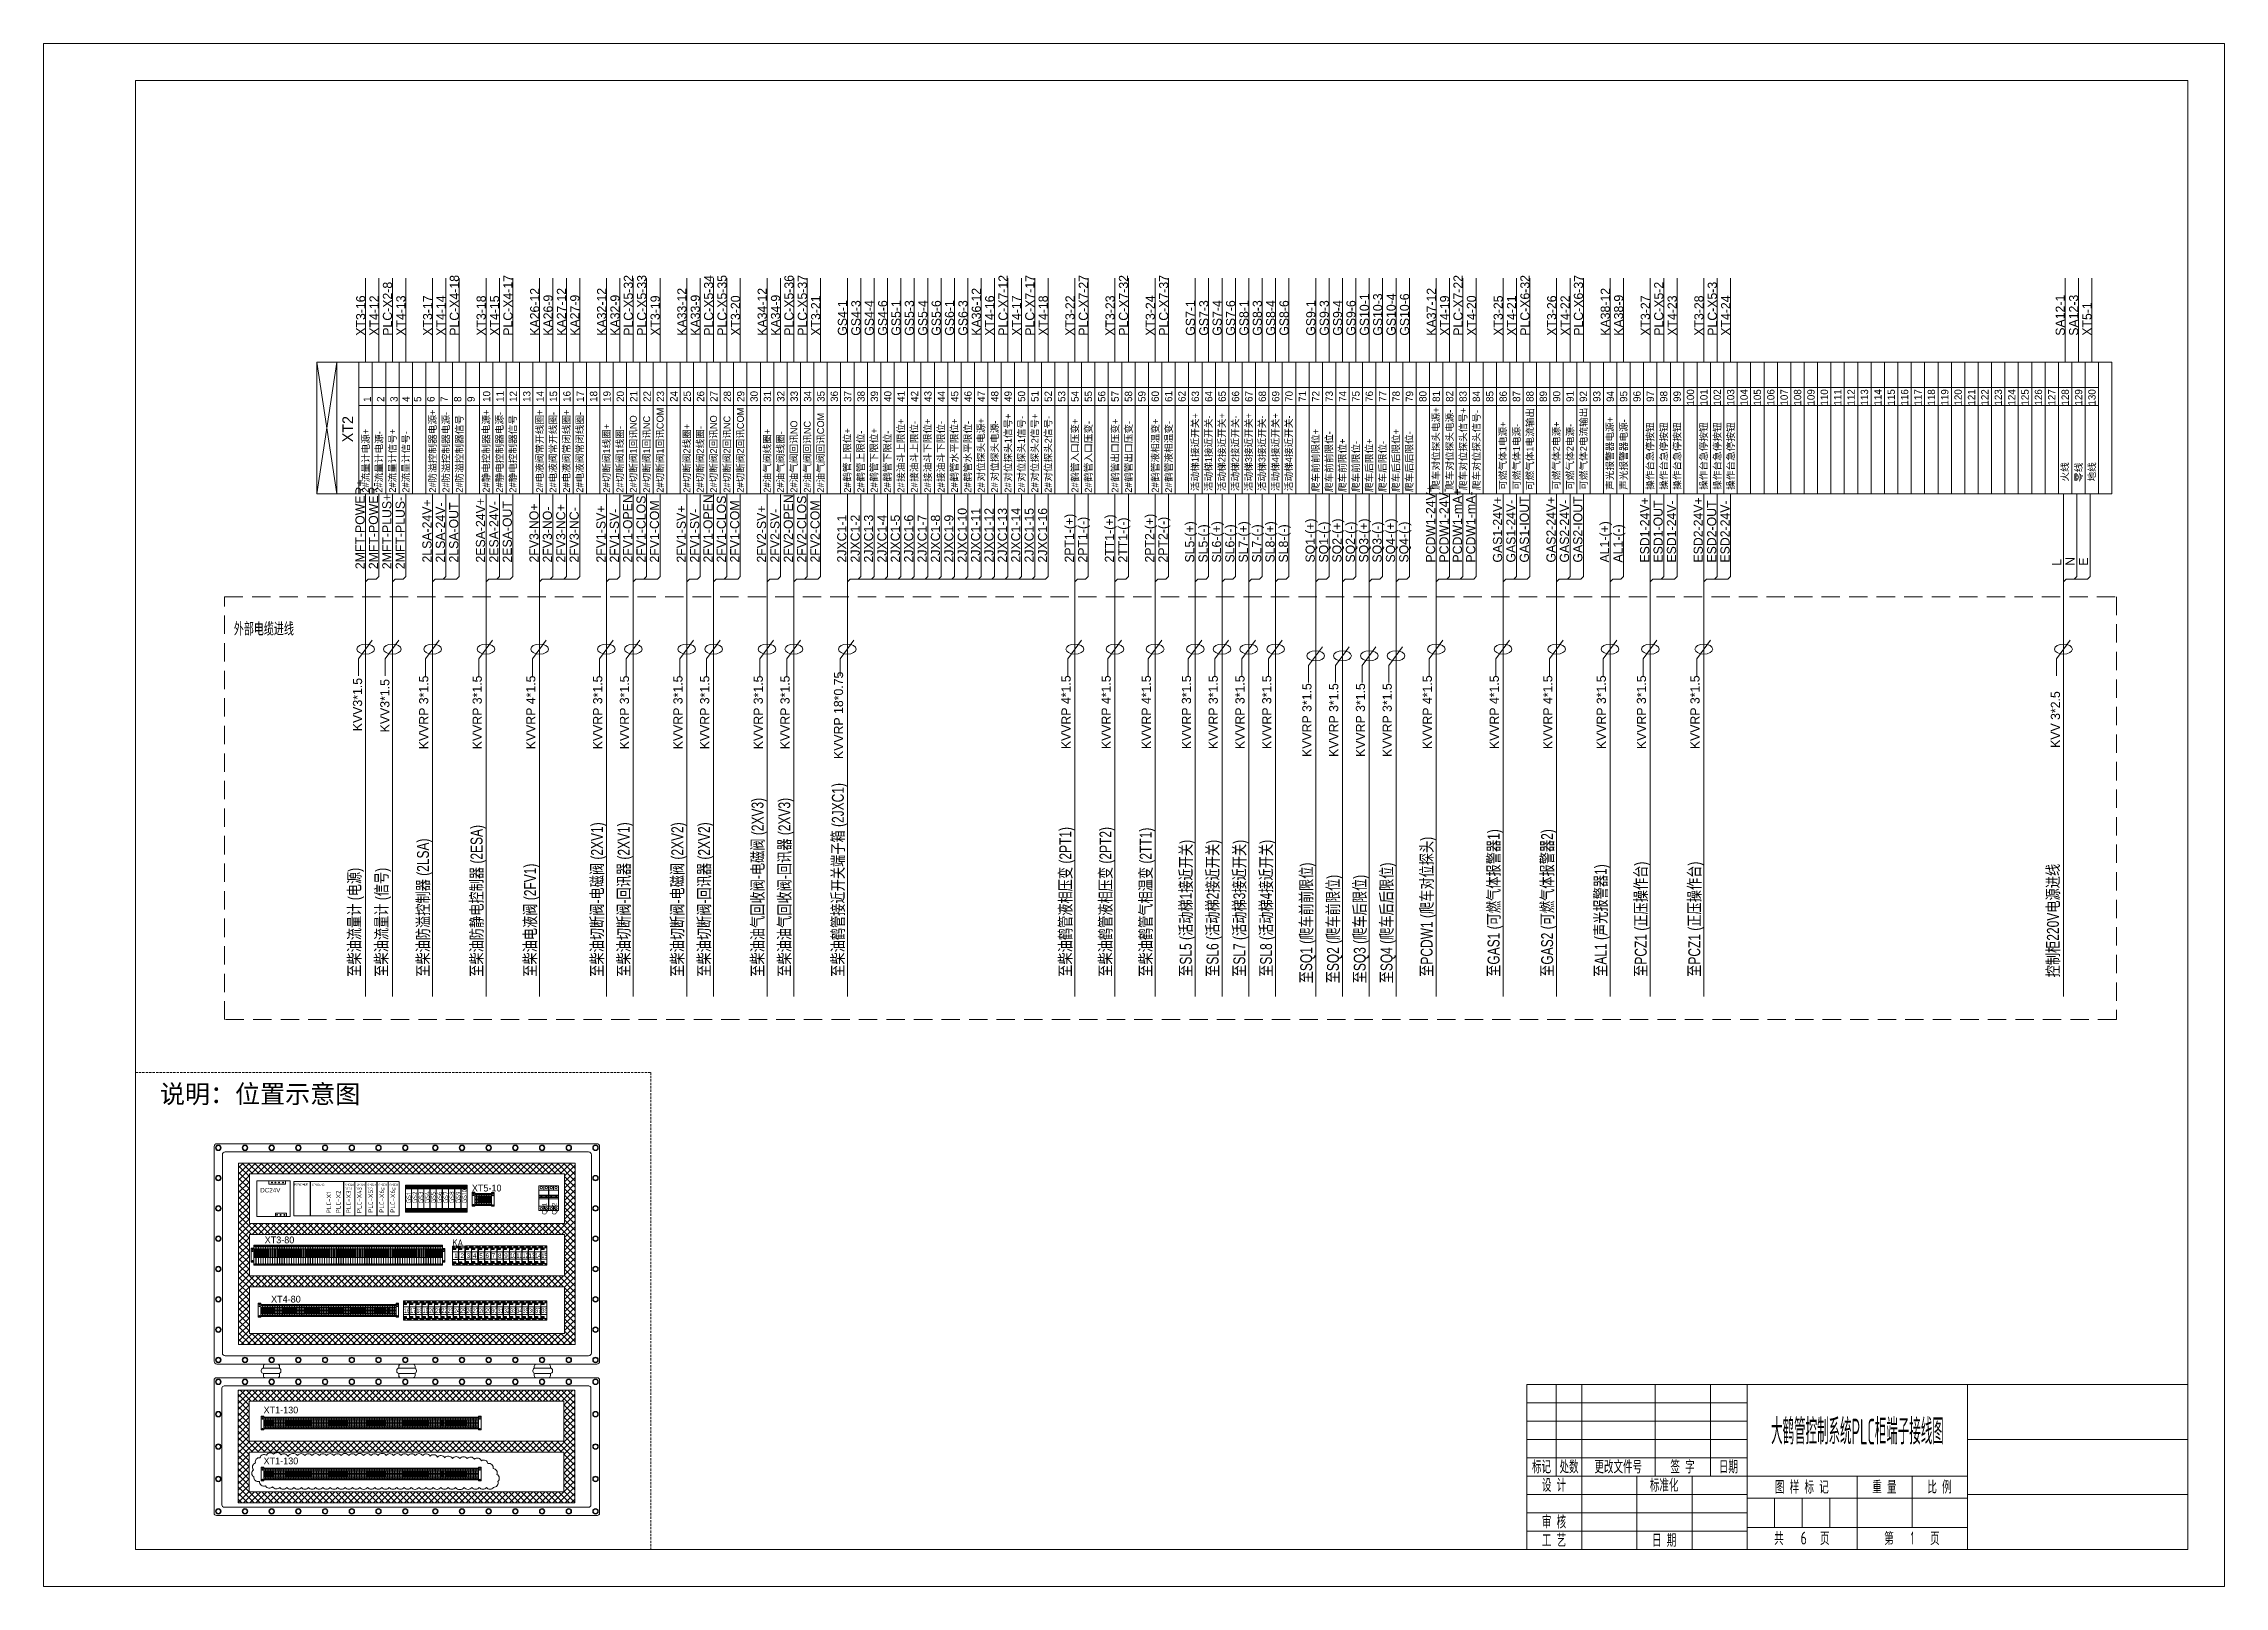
# Model space of a CAD drawing. Header units: millimetres. Extents: x 32626 to 72822, y 60047 to 123188.
# Drawn here: x 32626 to 37378, y 64401 to 67761 of the extents above; entities that cross this region are included whole.
import ezdxf
from ezdxf.enums import TextEntityAlignment as Align

# ---------------------------------------------------------------- set-up
doc = ezdxf.new("R2010")
doc.units = ezdxf.units.MM
doc.header["$LTSCALE"] = 10
doc.linetypes.add('AUDIT_D_061228083857-4', pattern=[6, 4, -2])
doc.linetypes.add('DASHED', pattern=[0.75, 0.5, -0.25])
doc.layers.get('0').update_dxf_attribs({"lineweight": 18})
for name, color, linetype, lineweight in [('1轮廓实线层', 7, 'Continuous', 18), ('2细线层', 4, 'Continuous', 18), ('6文字层', 3, 'Continuous', 18), ('图框层', 7, 'Continuous', 18)]:
    doc.layers.add(name, color=color, linetype=linetype, lineweight=lineweight)
doc.styles.add('FS', font='')
doc.styles.add('PC_TEXTSTYLE', font='SIMYOU.TTF', dxfattribs={"width": 0.8})
doc.styles.get("Standard").update_dxf_attribs({"font": 'isocp.shx', "width": 0.707, "bigfont": 'hztxt.shx'})
doc.styles.add('样式 1', font='SIMYOU.TTF', dxfattribs={"width": 0.75})
doc.styles.get('FS').set_extended_font_data('宋体')
pattern_1 = [(45, (1626.673, -2091.581), (-6.7351921, 6.7351921), []), (135, (1626.673, -2091.581), (-6.7351921, -6.7351921), [])]

msp = doc.modelspace()

# ---------------------------------------------------------------- texts
at = {"color": 3, "style": 'FS'}
msp.add_text('说明：位置示意图', height=40, dxfattribs=at).set_placement((32879.5, 65452.9))
at = {"layer": '1轮廓实线层', "style": '样式 1'}
for s, height, p in [('PLC-X4-18', 20, (33531.1, 67124.4)), ('PLC-X4-17', 20, (33647.7, 67124.4)), ('PLC-X5-32', 20, (33910.2, 67124.4)), ('PLC-X5-33', 20, (33939.3, 67124.4)), ('PLC-X5-34', 20, (34085.1, 67124.4)), ('PLC-X5-35', 20, (34114.3, 67124.4)), ('PLC-X5-36', 20, (34260.1, 67124.4)), ('PLC-X5-37', 20, (34289.3, 67124.4)), ('PLC-X7-12', 20, (34726.7, 67124.4)), ('PLC-X7-17', 20, (34785, 67124.4)), ('PLC-X7-27', 20, (34901.6, 67124.4)), ('PLC-X7-32', 20, (34989.1, 67124.4)), ('PLC-X7-37', 20, (35076.6, 67124.4)), ('PLC-X7-22', 20, (35718.1, 67124.4)), ('PLC-X6-32', 20, (35863.9, 67124.4)), ('PLC-X6-37', 20, (35980.5, 67124.4)), ('XT3-16', 20, (33327, 67124.4)), ('XT4-12', 20, (33356.1, 67124.4)), ('PLC-X2-8', 20, (33385.3, 67124.4)), ('XT4-13', 20, (33414.5, 67124.4)), ('XT3-17', 20, (33472.8, 67124.4)), ('XT4-14', 20, (33501.9, 67124.4)), ('XT3-18', 20, (33589.4, 67124.4)), ('XT4-15', 20, (33618.6, 67124.4)), ('KA26-12', 20, (33706.1, 67124.4)), ('KA26-9', 20, (33735.2, 67124.4)), ('KA27-12', 20, (33764.4, 67124.4)), ('KA27-9', 20, (33793.5, 67124.4)), ('KA32-12', 20, (33851.9, 67124.4)), ('KA32-9', 20, (33881, 67124.4)), ('XT3-19', 20, (33968.5, 67124.4)), ('KA33-12', 20, (34026.8, 67124.4)), ('KA33-9', 20, (34056, 67124.4)), ('XT3-20', 20, (34143.5, 67124.4)), ('KA34-12', 20, (34201.8, 67124.4)), ('KA34-9', 20, (34230.9, 67124.4)), ('XT3-21', 20, (34318.4, 67124.4)), ('GS4-1', 20, (34376.7, 67124.4)), ('GS4-3', 20, (34405.9, 67124.4)), ('GS4-4', 20, (34435.1, 67124.4)), ('GS4-6', 20, (34464.2, 67124.4)), ('GS5-1', 20, (34493.4, 67124.4)), ('GS5-3', 20, (34522.5, 67124.4)), ('GS5-4', 20, (34551.7, 67124.4)), ('GS5-6', 20, (34580.9, 67124.4)), ('GS6-1', 20, (34610, 67124.4)), ('GS6-3', 20, (34639.2, 67124.4)), ('KA36-12', 20, (34668.3, 67124.4)), ('XT4-16', 20, (34697.5, 67124.4)), ('XT4-17', 20, (34755.8, 67124.4)), ('XT4-18', 20, (34814.1, 67124.4)), ('XT3-22', 20, (34872.5, 67124.4)), ('XT3-23', 20, (34959.9, 67124.4)), ('XT3-24', 20, (35047.4, 67124.4)), ('GS7-1', 20, (35134.9, 67124.4)), ('GS7-3', 20, (35164.1, 67124.4)), ('GS7-4', 20, (35193.2, 67124.4)), ('GS7-6', 20, (35222.4, 67124.4)), ('GS8-1', 20, (35251.5, 67124.4)), ('GS8-3', 20, (35280.7, 67124.4)), ('GS8-4', 20, (35309.9, 67124.4)), ('GS8-6', 20, (35339, 67124.4)), ('GS9-1', 20, (35397.3, 67124.4)), ('GS9-3', 20, (35426.5, 67124.4)), ('GS9-4', 20, (35455.7, 67124.4)), ('GS9-6', 20, (35484.8, 67124.4)), ('GS10-1', 20, (35514, 67124.4)), ('GS10-3', 20, (35543.1, 67124.4)), ('GS10-4', 20, (35572.3, 67124.4)), ('GS10-6', 20, (35601.5, 67124.4)), ('KA37-12', 20, (35659.8, 67124.4)), ('XT4-19', 20, (35688.9, 67124.4)), ('XT4-20', 20, (35747.3, 67124.4)), ('XT3-25', 20, (35805.6, 67124.4)), ('XT4-21', 20, (35834.7, 67124.4)), ('XT3-26', 20, (35922.2, 67124.4)), ('XT4-22', 20, (35951.4, 67124.4)), ('KA38-12', 20, (36038.9, 67124.4)), ('KA38-9', 20, (36068, 67124.4)), ('XT3-27', 20, (36126.3, 67124.4)), ('PLC-X5-2', 20, (36155.5, 67124.4)), ('XT4-23', 20, (36184.7, 67124.4)), ('XT3-28', 20, (36243, 67124.4)), ('PLC-X5-3', 20, (36272.1, 67124.4)), ('XT4-24', 20, (36301.3, 67124.4)), ('SA12-1', 20, (37030.3, 67124.4)), ('SA12-3', 20, (37059.5, 67124.4)), ('XT5-1', 20, (37088.6, 67124.4)), ('14', 16, (33715.9, 66980.2)), ('24', 16, (34007.3, 66980.2)), ('34', 16, (34298.7, 66980.2)), ('44', 16, (34590, 66980.2)), ('54', 16, (34881.4, 66980.2)), ('64', 16, (35172.9, 66980.2)), ('74', 16, (35464.5, 66980.2)), ('84', 16, (35756.1, 66980.2)), ('94', 16, (36047.7, 66980.2)), ('100', 16, (36222.6, 66972.2)), ('101', 16, (36251.8, 66972.2)), ('102', 16, (36280.9, 66972.2)), ('103', 16, (36310.1, 66972.2)), ('104', 16, (36339.3, 66972.2)), ('105', 16, (36368.4, 66972.2)), ('106', 16, (36397.6, 66972.2)), ('107', 16, (36426.7, 66972.2)), ('108', 16, (36455.9, 66972.2)), ('109', 16, (36485.1, 66972.2)), ('110', 16, (36514.2, 66972.2)), ('111', 16, (36543.4, 66972.2)), ('112', 16, (36572.5, 66972.2)), ('113', 16, (36601.7, 66972.2)), ('114', 16, (36630.9, 66972.2)), ('115', 16, (36660, 66972.2)), ('116', 16, (36689.2, 66972.2)), ('117', 16, (36718.3, 66972.2)), ('118', 16, (36747.5, 66972.2)), ('119', 16, (36776.7, 66972.2)), ('120', 16, (36805.8, 66972.2)), ('121', 16, (36835, 66972.2)), ('122', 16, (36864.1, 66972.2)), ('123', 16, (36893.3, 66972.2)), ('124', 16, (36922.5, 66972.2)), ('125', 16, (36951.6, 66972.2)), ('126', 16, (36980.8, 66972.2)), ('127', 16, (37009.9, 66972.2)), ('128', 16, (37039.1, 66972.2)), ('129', 16, (37068.3, 66972.2)), ('130', 16, (37097.4, 66972.2)), ('1', 16, (33339.1, 66980.2)), ('2', 16, (33368.3, 66980.2)), ('3', 16, (33397.4, 66980.2)), ('4', 16, (33423.9, 66980.2)), ('5', 16, (33448.8, 66980.2)), ('6', 16, (33477.9, 66980.2)), ('防溢控制器电源+', 15, (33481.1, 66804.8)), ('7', 16, (33507.1, 66980.2)), ('8', 16, (33536.2, 66980.2)), ('9', 16, (33565.4, 66980.2)), ('静电控制器电源+', 15, (33597.7, 66804.8)), ('10', 16, (33599.3, 66980.2)), ('11', 16, (33628.5, 66980.2)), ('12', 16, (33657.6, 66980.2)), ('13', 16, (33686.8, 66980.2)), ('电液阀常开线圈+', 15, (33714.4, 66804.8)), ('15', 16, (33745, 66980.2)), ('电液阀常闭线圈+', 15, (33772.7, 66804.8)), ('16', 16, (33774.2, 66980.2)), ('17', 16, (33803.3, 66980.2)), ('18', 16, (33832.4, 66980.2)), ('19', 16, (33861.6, 66980.2)), ('20', 16, (33890.7, 66980.2)), ('21', 16, (33919.9, 66980.2)), ('22', 16, (33949, 66980.2)), ('切断阀1回讯COM', 15, (33976.8, 66804.8)), ('23', 16, (33978.1, 66980.2)), ('25', 16, (34036.4, 66980.2)), ('26', 16, (34065.5, 66980.2)), ('27', 16, (34094.7, 66980.2)), ('28', 16, (34123.8, 66980.2)), ('切断阀2回讯COM', 15, (34151.8, 66804.8)), ('29', 16, (34153, 66980.2)), ('30', 16, (34182.1, 66980.2)), ('31', 16, (34211.2, 66980.2)), ('32', 16, (34240.4, 66980.2)), ('33', 16, (34269.5, 66980.2)), ('35', 16, (34327.8, 66980.2)), ('36', 16, (34356.9, 66980.2)), ('37', 16, (34386.1, 66980.2)), ('38', 16, (34415.2, 66980.2)), ('39', 16, (34444.3, 66980.2)), ('40', 16, (34473.5, 66980.2)), ('41', 16, (34502.6, 66980.2)), ('42', 16, (34531.8, 66980.2)), ('43', 16, (34560.9, 66980.2)), ('45', 16, (34619.2, 66980.2)), ('46', 16, (34648.3, 66980.2)), ('47', 16, (34677.4, 66980.2)), ('48', 16, (34706.6, 66980.2)), ('49', 16, (34735.7, 66980.2)), ('50', 16, (34764.9, 66980.2)), ('51', 16, (34794, 66980.2)), ('52', 16, (34823.1, 66980.2)), ('53', 16, (34852.3, 66980.2)), ('55', 16, (34910.6, 66980.2)), ('56', 16, (34939.7, 66980.2)), ('57', 16, (34968.8, 66980.2)), ('58', 16, (34998, 66980.2)), ('59', 16, (35027.1, 66980.2)), ('60', 16, (35056.2, 66980.2)), ('61', 16, (35085.4, 66980.2)), ('62', 16, (35114.5, 66980.2)), ('63', 16, (35143.7, 66980.2)), ('65', 16, (35202, 66980.2)), ('66', 16, (35231.2, 66980.2)), ('67', 16, (35260.3, 66980.2)), ('68', 16, (35289.5, 66980.2)), ('69', 16, (35318.7, 66980.2)), ('70', 16, (35347.8, 66980.2)), ('71', 16, (35377, 66980.2)), ('72', 16, (35406.1, 66980.2)), ('73', 16, (35435.3, 66980.2)), ('75', 16, (35493.6, 66980.2)), ('76', 16, (35522.8, 66980.2)), ('77', 16, (35551.9, 66980.2)), ('78', 16, (35581.1, 66980.2)), ('79', 16, (35610.3, 66980.2)), ('80', 16, (35639.4, 66980.2)), ('爬车对位探头电源+', 15, (35667.5, 66788.7)), ('81', 16, (35668.6, 66980.2)), ('爬车对位探头电源-', 15, (35697.4, 66788.7)), ('82', 16, (35697.7, 66980.2)), ('爬车对位探头信号+', 15, (35726.6, 66787.9)), ('83', 16, (35726.9, 66980.2)), ('爬车对位探头信号-', 15, (35755.7, 66787.9)), ('85', 16, (35785.2, 66980.2)), ('86', 16, (35814.4, 66980.2)), ('87', 16, (35843.5, 66980.2)), ('可燃气体1电流输出', 15, (35872.4, 66787.9)), ('88', 16, (35872.7, 66980.2)), ('89', 16, (35901.9, 66980.2)), ('90', 16, (35931, 66980.2)), ('91', 16, (35960.2, 66980.2)), ('可燃气体2电流输出', 15, (35989, 66788.7)), ('92', 16, (35989.3, 66980.2)), ('93', 16, (36018.5, 66980.2)), ('95', 16, (36076.8, 66980.2)), ('96', 16, (36106, 66980.2)), ('97', 16, (36135.1, 66980.2)), ('98', 16, (36164.3, 66980.2)), ('99', 16, (36193.5, 66980.2)), ('2#流量计电源+', 15, (33335.3, 66782.6)), ('2#流量计电源-', 15, (33364.4, 66782.6)), ('2#流量计信号+', 15, (33393.6, 66782.6)), ('2#流量计信号-', 15, (33422.8, 66782.6)), ('防溢控制器电源-', 15, (33510.2, 66804.8)), ('防溢控制器信号', 15, (33539.4, 66804.8)), ('静电控制器电源-', 15, (33626.9, 66804.8)), ('静电控制器信号', 15, (33656, 66804.8)), ('电液阀常开线圈-', 15, (33743.5, 66804.8)), ('电液阀常闭线圈-', 15, (33801.8, 66804.8)), ('切断阀1线圈+', 15, (33860.2, 66804.8)), ('切断阀1线圈-', 15, (33889.3, 66804.8)), ('切断阀1回讯NO', 15, (33918.5, 66804.8)), ('切断阀1回讯NC', 15, (33947.6, 66804.8)), ('切断阀2线圈+', 15, (34035.1, 66804.8)), ('切断阀2线圈-', 15, (34064.3, 66804.8)), ('切断阀2回讯NO', 15, (34093.4, 66804.8)), ('切断阀2回讯NC', 15, (34122.6, 66804.8)), ('油气阀线圈+', 15, (34210.1, 66804.8)), ('油气阀线圈-', 15, (34239.2, 66804.8)), ('油气阀回讯NO', 15, (34268.4, 66804.8)), ('油气阀回讯NC', 15, (34297.6, 66804.8)), ('油气阀回讯COM', 15, (34326.7, 66804.8)), ('鹤管上限位+', 15, (34384.7, 66806.2)), ('鹤管上限位-', 15, (34413.9, 66806.2)), ('鹤管下限位+', 15, (34443, 66806.2)), ('鹤管下限位-', 15, (34472.2, 66806.2)), ('接油斗上限位+', 15, (34501.4, 66806.2)), ('接油斗上限位-', 15, (34530.5, 66806.2)), ('接油斗下限位+', 15, (34559.7, 66806.2)), ('接油斗下限位-', 15, (34588.8, 66806.2)), ('鹤管水平限位+', 15, (34618, 66806.2)), ('鹤管水平限位-', 15, (34647.2, 66806.2)), ('对位探头电源+', 15, (34676.1, 66806.9)), ('对位探头电源-', 15, (34706, 66806.9)), ('对位探头1信号+', 15, (34735.1, 66806.1)), ('对位探头1信号-', 15, (34764.3, 66806.1)), ('对位探头2信号+', 15, (34793.4, 66806.1)), ('对位探头2信号-', 15, (34822.6, 66806.1)), ('鹤管入口压变+', 15, (34880.9, 66806.1)), ('鹤管入口压变-', 15, (34910.1, 66806.1)), ('鹤管出口压变+', 15, (34968.4, 66806.1)), ('鹤管出口压变-', 15, (34997.6, 66806.1)), ('鹤管液相温变+', 15, (35055.9, 66806.1)), ('鹤管液相温变-', 15, (35085, 66806.1)), ('活动梯1接近开关+', 15, (35142.6, 66785.9)), ('活动梯1接近开关-', 15, (35171.8, 66785.9)), ('活动梯2接近开关+', 15, (35200.9, 66785.9)), ('活动梯2接近开关-', 15, (35230.1, 66785.9)), ('活动梯3接近开关+', 15, (35259.3, 66785.9)), ('活动梯3接近开关-', 15, (35288.4, 66785.9)), ('活动梯4接近开关+', 15, (35317.6, 66785.9)), ('活动梯4接近开关-', 15, (35346.7, 66785.9)), ('爬车前前限位+', 15, (35405.3, 66783.7)), ('爬车前前限位-', 15, (35434.5, 66783.7)), ('爬车后后限位+', 15, (35580.3, 66783.7)), ('爬车后后限位-', 15, (35609.4, 66783.7)), ('可燃气体1电源+', 15, (35813.3, 66788.7)), ('可燃气体1电源-', 15, (35843.2, 66788.7)), ('可燃气体2电源+', 15, (35929.9, 66788.7)), ('可燃气体2电源-', 15, (35959.8, 66788.7)), ('声光报警器电源+', 15, (36046.6, 66788.7)), ('声光报警器电源-', 15, (36076.5, 66788.7)), ('操作台急停按钮', 15, (36134.1, 66788.7)), ('操作台急停按钮', 15, (36164, 66788.7)), ('操作台急停按钮', 15, (36193.1, 66788.7)), ('操作台急停按钮', 15, (36250.7, 66788.7)), ('操作台急停按钮', 15, (36280.6, 66788.7)), ('操作台急停按钮', 15, (36309.8, 66788.7)), ('爬车前限位+', 15, (35463.6, 66783.7)), ('爬车前限位-', 15, (35492.8, 66783.7)), ('爬车后限位+', 15, (35522, 66783.7)), ('爬车后限位-', 15, (35551.1, 66783.7)), ('火线', 15, (37038, 66806.9)), ('零线', 15, (37067.9, 66806.1)), ('地线', 15, (37097.1, 66806.9)), ('2MFT-POWER+', 20, (33325.5, 66616)), ('2MFT-POWER-', 20, (33354.7, 66616)), ('2MFT-PLUS+', 20, (33383.9, 66616)), ('2MFT-PLUS-', 20, (33413, 66616)), ('2LSA-24V+', 20, (33471.3, 66630.4)), ('2#', 15, (33481.1, 66782.6)), ('2#', 15, (33510.2, 66782.6)), ('2#', 15, (33539.4, 66782.6)), ('2ESA-24V+', 20, (33588, 66630.4)), ('2#', 15, (33597.7, 66782.6)), ('2#', 15, (33626.9, 66782.6)), ('2#', 15, (33656, 66782.6)), ('2#', 15, (33714.4, 66782.6)), ('2#', 15, (33743.5, 66782.6)), ('2#', 15, (33772.7, 66782.6)), ('2#', 15, (33801.8, 66782.6)), ('2#', 15, (33860.2, 66782.6)), ('2#', 15, (33889.3, 66782.6)), ('2FV1-OPEN', 20, (33908.7, 66630.4)), ('2#', 15, (33918.5, 66782.6)), ('2FV1-CLOS', 20, (33937.9, 66630.4)), ('2#', 15, (33947.6, 66782.6)), ('2#', 15, (33976.8, 66782.6)), ('2#', 15, (34035.1, 66782.6)), ('2#', 15, (34064.3, 66782.6)), ('2FV1-OPEN', 20, (34083.7, 66630.4)), ('2#', 15, (34093.4, 66782.6)), ('2FV1-CLOS', 20, (34112.9, 66630.4)), ('2#', 15, (34122.6, 66782.6)), ('2#', 15, (34151.8, 66782.6)), ('2#', 15, (34210.1, 66782.6)), ('2#', 15, (34239.2, 66782.6)), ('2FV2-OPEN', 20, (34258.7, 66630.4)), ('2#', 15, (34268.4, 66782.6)), ('2FV2-CLOS', 20, (34287.8, 66630.4)), ('2#', 15, (34297.6, 66782.6)), ('2#', 15, (34326.7, 66782.6)), ('2#', 15, (34385, 66782.6)), ('2#', 15, (34414.2, 66782.6)), ('2#', 15, (34443.4, 66782.6)), ('2#', 15, (34472.5, 66782.6)), ('2#', 15, (34501.7, 66782.6)), ('2#', 15, (34530.8, 66782.6)), ('2#', 15, (34560, 66782.6)), ('2#', 15, (34589.2, 66782.6)), ('2#', 15, (34618.3, 66782.6)), ('2#', 15, (34647.5, 66782.6)), ('2#', 15, (34676.6, 66782.6)), ('2#', 15, (34705.8, 66782.6)), ('2#', 15, (34735, 66782.6)), ('2#', 15, (34764.1, 66782.6)), ('2#', 15, (34793.3, 66782.6)), ('2#', 15, (34822.4, 66782.6)), ('2#', 15, (34880.8, 66782.6)), ('2#', 15, (34909.9, 66782.6)), ('2#', 15, (34968.2, 66782.6)), ('2#', 15, (34997.4, 66782.6)), ('2#', 15, (35055.7, 66782.6)), ('2#', 15, (35084.9, 66782.6)), ('PCDW1-24V+', 20, (35658.3, 66630.4)), ('PCDW1-24V-', 20, (35687.5, 66630.4)), ('PCDW1-mA+', 20, (35716.7, 66630.4)), ('PCDW1-mA-', 20, (35745.8, 66630.4)), ('GAS1-24V+', 20, (35804.1, 66630.4)), ('GAS1-24V-', 20, (35833.3, 66630.4)), ('GAS1-IOUT', 20, (35862.5, 66630.4)), ('GAS2-24V+', 20, (35920.8, 66630.4)), ('GAS2-24V-', 20, (35949.9, 66630.4)), ('GAS2-IOUT', 20, (35979.1, 66630.4)), ('ESD1-24V+', 20, (36124.9, 66630.4)), ('ESD2-24V+', 20, (36241.5, 66630.4)), ('2LSA-24V-', 20, (33500.5, 66630.4)), ('2LSA-OUT', 20, (33529.7, 66630.4)), ('2ESA-24V-', 20, (33617.1, 66630.4)), ('2ESA-OUT', 20, (33646.3, 66630.4)), ('2FV3-NO+', 20, (33704.6, 66630.4)), ('2FV3-NO-', 20, (33733.8, 66630.4)), ('2FV3-NC+', 20, (33762.9, 66630.4)), ('2FV3-NC-', 20, (33792.1, 66630.4)), ('2FV1-SV+', 20, (33850.4, 66630.4)), ('2FV1-SV-', 20, (33879.6, 66630.4)), ('2FV1-COM', 20, (33967.1, 66630.4)), ('2FV1-SV+', 20, (34025.4, 66630.4)), ('2FV1-SV-', 20, (34054.5, 66630.4)), ('2FV1-COM', 20, (34142, 66630.4)), ('2FV2-SV+', 20, (34200.3, 66630.4)), ('2FV2-SV-', 20, (34229.5, 66630.4)), ('2FV2-COM', 20, (34317, 66630.4)), ('2JXC1-1', 20, (34375.3, 66630.4)), ('2JXC1-2', 20, (34404.5, 66630.4)), ('2JXC1-3', 20, (34433.6, 66630.4)), ('2JXC1-4', 20, (34462.8, 66630.4)), ('2JXC1-5', 20, (34491.9, 66630.4)), ('2JXC1-6', 20, (34521.1, 66630.4)), ('2JXC1-7', 20, (34550.3, 66630.4)), ('2JXC1-8', 20, (34579.4, 66630.4)), ('2JXC1-9', 20, (34608.6, 66630.4)), ('2JXC1-10', 20, (34637.7, 66630.4)), ('2JXC1-11', 20, (34666.9, 66630.4)), ('2JXC1-12', 20, (34696.1, 66630.4)), ('2JXC1-13', 20, (34725.2, 66630.4)), ('2JXC1-14', 20, (34754.4, 66630.4)), ('2JXC1-15', 20, (34783.5, 66630.4)), ('2JXC1-16', 20, (34812.7, 66630.4)), ('2PT1-(+)', 20, (34871, 66630.4)), ('2PT1-(-)', 20, (34900.2, 66630.4)), ('2TT1-(+)', 20, (34958.5, 66630.4)), ('2TT1-(-)', 20, (34987.7, 66630.4)), ('2PT2-(+)', 20, (35046, 66630.4)), ('2PT2-(-)', 20, (35075.1, 66630.4)), ('SL5-(+)', 20, (35133.5, 66630.4)), ('SL6-(+)', 20, (35191.8, 66630.4)), ('SL7-(+)', 20, (35250.1, 66630.4)), ('SL8-(+)', 20, (35308.4, 66630.4)), ('SQ1-(+)', 20, (35395.9, 66630.4)), ('SQ2-(+)', 20, (35454.2, 66630.4)), ('SQ3-(+)', 20, (35512.5, 66630.4)), ('SQ4-(+)', 20, (35570.9, 66630.4)), ('AL1-(+)', 20, (36037.4, 66630.4)), ('ESD1-OUT', 20, (36154.1, 66630.4)), ('ESD1-24V-', 20, (36183.2, 66630.4)), ('ESD2-OUT', 20, (36270.7, 66630.4)), ('ESD2-24V-', 20, (36299.9, 66630.4)), ('SL5-(-)', 20, (35162.6, 66630.4)), ('SL6-(-)', 20, (35220.9, 66630.4)), ('SL7-(-)', 20, (35279.3, 66630.4)), ('SL8-(-)', 20, (35337.6, 66630.4)), ('SQ1-(-)', 20, (35425.1, 66630.4)), ('SQ2-(-)', 20, (35483.4, 66630.4)), ('SQ3-(-)', 20, (35541.7, 66630.4)), ('SQ4-(-)', 20, (35600, 66630.4)), ('AL1-(-)', 20, (36066.6, 66630.4)), ('L', 20, (37022.6, 66623.3)), ('N', 20, (37051.7, 66623.3)), ('E', 20, (37080.9, 66623.3)), ('KVV3*1.5', 20, (33320, 66263.1)), ('KVV3*1.5', 20, (33379.5, 66260.6))]:
    msp.add_text(s, height=height, rotation=90, dxfattribs=at).set_placement(p)
msp.add_text('XT2', height=23.33, rotation=90, dxfattribs=at).set_placement((33300.4, 66920.9), align=Align.CENTER)
at = {"layer": '1轮廓实线层', "style": '样式 1', "width": 0.75}
msp.add_text('控制柜220V电源进线', height=26, rotation=90, dxfattribs=at).set_placement((37017.4, 65727))
at = {"layer": '1轮廓实线层'}
for s, p in [('PS307电源', (33172.1, 65273.1)), ('SM322', (33283.1, 65272.8)), ('32DO', (33283.1, 65264.2)), ('SM321', (33307.4, 65272.8)), ('32DI', (33307.4, 65264.2)), ('SM321', (33331.7, 65272.8)), ('32DI', (33331.7, 65264.2)), ('SM331', (33355.8, 65272.8)), ('8AI', (33360.4, 65264.2)), ('SM331', (33379.8, 65272.8)), ('8AI', (33384.4, 65264.2))]:
    msp.add_text(s, height=4.49, dxfattribs=at).set_placement(p)
at = {"layer": '1轮廓实线层', "style": '样式 1'}
msp.add_text('CPU314C', height=4.49, dxfattribs=at).set_placement((33210.7, 65272.8))
at = {"layer": '1轮廓实线层', "insert": (33040.5, 66499.1), "char_height": 25, "width": 261.937, "attachment_point": 1, "style": 'PC_TEXTSTYLE'}
msp.add_mtext('{\\W0.64;外部电缆进线}', dxfattribs=at)
at = {"layer": '1轮廓实线层', "attachment_point": 7, "rotation": 90, "style": '样式 1'}
for s, insert, char_height, width in [('{\\W1;KVVRP 18*0.75}', (34368.4, 66202.5), 20, 252.167), ('{\\W1;KVVRP 3*1.5}', (33464.5, 66223.7), 20, 230.833), ('{\\W1;KVVRP 3*1.5}', (33581.1, 66223.7), 20, 230.833), ('{\\W1;KVVRP 4*1.5}', (33697.8, 66223.7), 20, 230.833), ('{\\W1;KVVRP 3*1.5}', (33843.6, 66223.7), 20, 230.833), ('{\\W1;KVVRP 3*1.5}', (33901.9, 66223.7), 20, 230.833), ('{\\W1;KVVRP 3*1.5}', (34018.5, 66223.7), 20, 230.833), ('{\\W1;KVVRP 3*1.5}', (34076.8, 66223.7), 20, 230.833), ('{\\W1;KVVRP 3*1.5}', (34193.5, 66223.7), 20, 230.833), ('{\\W1;KVVRP 3*1.5}', (34251.8, 66223.7), 20, 230.833), ('{\\W1;KVVRP 4*1.5}', (34864.2, 66224), 20, 230.833), ('{\\W1;KVVRP 4*1.5}', (34951.6, 66224), 20, 230.833), ('{\\W1;KVVRP 4*1.5}', (35039.1, 66224), 20, 230.833), ('{\\W1;KVVRP 3*1.5}', (35126.6, 66224), 20, 230.833), ('{\\W1;KVVRP 3*1.5}', (35184.9, 66224), 20, 230.833), ('{\\W1;KVVRP 3*1.5}', (35243.2, 66224), 20, 230.833), ('{\\W1;KVVRP 3*1.5}', (35301.6, 66224), 20, 230.833), ('{\\W1;KVVRP 3*1.5}', (35389, 66207), 20, 230.833), ('{\\W1;KVVRP 3*1.5}', (35447.4, 66207), 20, 230.833), ('{\\W1;KVVRP 3*1.5}', (35505.7, 66207), 20, 230.833), ('{\\W1;KVVRP 3*1.5}', (35564, 66207), 20, 230.833), ('{\\W1;KVVRP 4*1.5}', (35651.5, 66224), 20, 230.833), ('{\\W1;KVVRP 4*1.5}', (35797.3, 66224), 20, 230.833), ('{\\W1;KVVRP 4*1.5}', (35913.9, 66224), 20, 230.833), ('{\\W1;KVVRP 3*1.5}', (36030.6, 66224), 20, 230.833), ('{\\W1;KVVRP 3*1.5}', (36118, 66224), 20, 230.833), ('{\\W1;KVVRP 3*1.5}', (36234.7, 66224), 20, 230.833), ('{\\W1;KVV 3*2.5}', (37020.1, 66226.7), 20, 188.167), ('至柴油鹤管接近开关端子箱 (2JXC1)', (34377.5, 65728.1), 26, 613.113), ('至柴油油气回收阀-电磁阀 (2XV3)', (34202.5, 65728.1), 26, 613.113), ('至柴油油气回收阀-回讯器 (2XV3)', (34260.9, 65728.1), 26, 613.113), ('至柴油防静电控制器 (2ESA)', (33590.2, 65728.1), 26, 613.113), ('至柴油切断阀-电磁阀 (2XV1)', (33852.6, 65728.1), 26, 613.113), ('至柴油切断阀-回讯器 (2XV1)', (33910.9, 65728.1), 26, 613.113), ('至柴油切断阀-电磁阀 (2XV2)', (34027.6, 65728.1), 26, 613.113), ('至柴油切断阀-回讯器 (2XV2)', (34085.9, 65728.1), 26, 613.113), ('至柴油鹤管液相压变 (2PT1)', (34873.2, 65728.1), 26, 613.113), ('至柴油鹤管液相压变 (2PT2)', (34960.7, 65728.1), 26, 613.113), ('至柴油防溢控制器 (2LSA)', (33473.5, 65728.1), 26, 613.113), ('至柴油鹤管气相温变 (2TT1)', (35048.2, 65728.1), 26, 613.113), ('至SL5 (活动梯1接近开关)', (35135.7, 65728.1), 26, 613.113), ('至SL6 (活动梯2接近开关)', (35194, 65728.1), 26, 613.113), ('至SL7 (活动梯3接近开关)', (35252.3, 65728.1), 26, 613.113), ('至SL8 (活动梯4接近开关)', (35310.6, 65728.1), 26, 613.113), ('至PCDW1 (爬车对位探头)', (35660.5, 65728.1), 26, 613.113), ('至GAS1 (可燃气体报警器1)', (35806.3, 65728.1), 26, 613.113), ('至GAS2 (可燃气体报警器2)', (35923, 65728.1), 26, 613.113), ('至柴油流量计 (电源)', (33323.8, 65728.1), 26, 425.912), ('至柴油流量计 (信号) ', (33383.1, 65728.1), 26, 435.175), ('至柴油电液阀 (2FV1)', (33706.8, 65728.1), 26, 613.113), ('至SQ1 (爬车前前限位)', (35398.1, 65713.9), 26, 613.113), ('至SQ4 (爬车后后限位)', (35573.1, 65713.9), 26, 613.113), ('至AL1 (声光报警器1)', (36039.6, 65728.1), 26, 613.113), ('至PCZ1 (正压操作台)', (36127.1, 65728.1), 26, 613.113), ('至PCZ1 (正压操作台)', (36243.7, 65728.1), 26, 613.113), ('至SQ2 (爬车前限位)', (35456.4, 65713.9), 26, 613.113), ('至SQ3 (爬车后限位)', (35514.7, 65713.9), 26, 613.113)]:
    msp.add_mtext(s, dxfattribs=dict(at, insert=insert, char_height=char_height, width=width))
at = {"layer": '6文字层', "style": '样式 1'}
for s, height, p in [('DC24V', 9.82, (33098.2, 65258.5)), ('XT5-10', 14.73, (33559.2, 65260.6)), ('XT3-80', 14.73, (33107.7, 65147.8)), ('1', 9.82, (33520.8, 65115.9)), ('2', 9.82, (33534.4, 65115.9)), ('3', 9.82, (33548, 65115.9)), ('4', 9.82, (33561.6, 65115.9)), ('5', 9.82, (33575.3, 65115.9)), ('6', 9.82, (33588.9, 65115.9)), ('7', 9.82, (33602.5, 65115.9)), ('8', 9.82, (33616.1, 65115.9)), ('9', 9.82, (33629.7, 65115.9)), ('XT4-80', 14.73, (33121.7, 65018.7)), ('XT1-130', 14.73, (33105.3, 64777.3)), ('XT1-130', 14.73, (33105.3, 64666.4))]:
    msp.add_text(s, height=height, dxfattribs=at).set_placement(p)
at = {"layer": '6文字层'}
for s, p in [('PLC-X1', (33252.4, 65213.1)), ('PLC-X2', (33273, 65213.1)), ('PLC-X3', (33295.4, 65213.1)), ('PLC-X4', (33318.8, 65213.5)), ('PLC-X5', (33343.5, 65214.2)), ('PLC-X6', (33367.7, 65214.2)), ('PLC-X6', (33391.7, 65214.2)), ('GS1', (33426.5, 65235)), ('GS2', (33439.8, 65235)), ('GS3', (33453.2, 65235)), ('GS4', (33466.6, 65235)), ('GS5', (33480, 65235)), ('GS6', (33493.5, 65235)), ('GS7', (33507.1, 65235)), ('GS8', (33520.4, 65235)), ('GS9', (33534, 65235)), ('GS10', (33547.5, 65235))]:
    msp.add_text(s, height=9.82, rotation=90, dxfattribs=at).set_placement(p)
at = {"layer": '6文字层', "style": '样式 1'}
for s, p in [('QF1', (33722.2, 65209.9)), ('QF2', (33743.6, 65209.9))]:
    msp.add_text(s, height=9.82, rotation=90, dxfattribs=at).set_placement(p)
at = {"layer": '6文字层'}
msp.add_text('KA', height=15, dxfattribs=at).set_placement((33516.8, 65141.8))
at = {"layer": '6文字层', "style": '样式 1', "width": 0.7}
for s, p in [('10', (33642.7, 65115.9)), ('11', (33656.3, 65115.9)), ('121', (33669.9, 65115.9)), ('13', (33683.6, 65115.9)), ('14', (33697.2, 65115.9)), ('15', (33710.8, 65115.9)), ('16', (33411.2, 64996.1)), ('17', (33424.8, 64996.1)), ('18', (33438.4, 64996.1)), ('19', (33452, 64996.1)), ('20', (33465.6, 64996.1)), ('21', (33479.3, 64996.1)), ('22', (33492.9, 64996.1)), ('23', (33506.5, 64996.1)), ('24', (33520.1, 64996.1)), ('25', (33533.7, 64996.1)), ('26', (33547.4, 64996.1)), ('27', (33561, 64996.1)), ('28', (33574.6, 64996.1)), ('29', (33588.2, 64996.1)), ('30', (33601.8, 64996.1)), ('31', (33615.5, 64996.1)), ('32', (33629.1, 64996.1)), ('33', (33642.7, 64996.1)), ('34', (33656.3, 64996.1)), ('35', (33669.9, 64996.1)), ('36', (33683.6, 64996.1)), ('37', (33697.2, 64996.1)), ('38', (33710.8, 64996.1))]:
    msp.add_text(s, height=9.82, dxfattribs=at).set_placement(p)
at = {"layer": '6文字层', "width": 0.707}
for s, p in [('标记', (35890, 64660.5)), ('处数', (35950, 64660.5))]:
    msp.add_text(s, height=28, dxfattribs=at).set_placement(p, align=Align.MIDDLE_CENTER)
at = {"layer": '6文字层', "char_height": 28, "attachment_point": 5}
for s, insert, width in [(' 更改文件号 ', (36051.6, 64660.5), 167.559), (' 签 字 ', (36191.6, 64660.5), 97.566), (' 日期 ', (36291.6, 64660.5), 78.477), (' 设 计 ', (35911.6, 64620.6), 97.566), (' 标准化 ', (36151.6, 64620.6), 109.161), (' 图 样 标 记 ', (36451.6, 64616.5), 196.122), (' 重 量 ', (36631.6, 64616.5), 97.566), (' 比 例 ', (36751.6, 64616.5), 97.566), (' 审 核 ', (35911.6, 64540.5), 97.566), (' 工 艺 ', (35911.6, 64500.5), 97.566), (' 日 期 ', (36151.6, 64500.5), 97.566), ('共       页', (36457.2, 64504.5), 188.309), ('第       页', (36697.2, 64504.5), 188.062)]:
    msp.add_mtext(s, dxfattribs=dict(at, insert=insert, width=width))
at = {"layer": '6文字层'}
for tag, p, height, width in [('大鹤管控制系统PLC柜端子接线图', (36390.3, 64709.6), 56, 0.446978), ('6', (36454.6, 64491.7), 28, 0.74953), ('1', (36694.6, 64491.7), 28, 0.563)]:
    msp.add_attdef(tag, p, '', height=height, dxfattribs=dict(at, width=width))

# ---------------------------------------------------------------- hatches: boundary and pattern name
at = {"layer": '1轮廓实线层'}
h = msp.add_hatch(dxfattribs=at)
h.set_pattern_fill('ANSI37', color=256, scale=3, style=0)
h.set_pattern_definition(pattern_1)
h.paths.add_polyline_path([(33050.9, 64927.1), (33050.9, 65322.2), (33784.4, 65322.2), (33784.4, 64927.1)])
h.paths.add_polyline_path([(33074.3, 65298.8), (33761, 65298.8), (33761, 65190.8), (33074.3, 65190.8)], flags=16)
h.paths.add_polyline_path([(33074.3, 65166.8), (33761, 65166.8), (33761, 65076.8), (33074.3, 65076.8)], flags=16)
h.paths.add_polyline_path([(33074.3, 65052.8), (33761, 65052.8), (33761, 64951.1), (33074.3, 64951.1)], flags=16)
h = msp.add_hatch(dxfattribs=at)
h.set_pattern_fill('ANSI37', color=256, scale=3, style=0)
h.set_pattern_definition(pattern_1)
h.paths.add_polyline_path([(33783.8, 64582.1), (33783.8, 64828), (33049.7, 64828), (33049.7, 64582.1)])
h.paths.add_polyline_path([(33759.8, 64606.1), (33759.8, 64693), (33073.7, 64693), (33073.7, 64606.1)], flags=16)
h.paths.add_polyline_path([(33759.8, 64717), (33759.8, 64804), (33073.7, 64804), (33073.7, 64717)], flags=16)

# ---------------------------------------------------------------- linework, layer by layer
for p, q in [((37027.4, 66647.4), (37027.4, 66146.6)), ((37027.4, 66588.3), (37033.2, 66594.1)), ((37056.6, 66599.9), (37050.8, 66594.1)), ((37085.8, 66599.9), (37080, 66594.1))]:
    msp.add_line(p, q)
for p, q in [((33327.7, 67067), (33327.7, 67249.5)), ((33356.8, 67067), (33356.8, 67249.5)), ((33386, 67067), (33386, 67249.5)), ((33415.1, 67067), (33415.1, 67249.5)), ((33473.5, 67067), (33473.5, 67249.5)), ((33502.6, 67067), (33502.6, 67249.5)), ((33531.8, 67067), (33531.8, 67249.5)), ((33590.1, 67067), (33590.1, 67249.5)), ((33619.3, 67067), (33619.3, 67249.5)), ((33648.4, 67067), (33648.4, 67249.5)), ((33706.7, 67067), (33706.7, 67249.5)), ((33735.9, 67067), (33735.9, 67249.5)), ((33765.1, 67067), (33765.1, 67249.5)), ((33794.2, 67067), (33794.2, 67249.5)), ((33852.5, 67067), (33852.5, 67249.5)), ((33881.7, 67067), (33881.7, 67249.5)), ((33910.9, 67067), (33910.9, 67249.5)), ((33940, 67067), (33940, 67249.5)), ((33969.2, 67067), (33969.2, 67249.5)), ((34027.5, 67067), (34027.5, 67249.5)), ((34056.7, 67067), (34056.7, 67249.5)), ((34085.8, 67067), (34085.8, 67249.5)), ((34115, 67067), (34115, 67249.5)), ((34144.1, 67067), (34144.1, 67249.5)), ((34202.5, 67067), (34202.5, 67249.5)), ((34231.6, 67067), (34231.6, 67249.5)), ((34260.8, 67067), (34260.8, 67249.5)), ((34289.9, 67067), (34289.9, 67249.5)), ((34319.1, 67067), (34319.1, 67249.5)), ((34377.4, 67067), (34377.4, 67249.5)), ((34406.6, 67067), (34406.6, 67249.5)), ((34435.7, 67067), (34435.7, 67249.5)), ((34464.9, 67067), (34464.9, 67249.5)), ((34494.1, 67067), (34494.1, 67249.5)), ((34523.2, 67067), (34523.2, 67249.5)), ((34552.4, 67067), (34552.4, 67249.5)), ((34581.5, 67067), (34581.5, 67249.5)), ((34610.7, 67067), (34610.7, 67249.5)), ((34639.9, 67067), (34639.9, 67249.5)), ((34669, 67067), (34669, 67249.5)), ((34698.2, 67067), (34698.2, 67249.5)), ((34727.3, 67067), (34727.3, 67249.5)), ((34756.5, 67067), (34756.5, 67249.5)), ((34785.7, 67067), (34785.7, 67249.5)), ((34814.8, 67067), (34814.8, 67249.5)), ((34873.1, 67067), (34873.1, 67249.5)), ((34902.3, 67067), (34902.3, 67249.5)), ((34960.6, 67067), (34960.6, 67249.5)), ((34989.8, 67067), (34989.8, 67249.5)), ((35048.1, 67067), (35048.1, 67249.5)), ((35077.3, 67067), (35077.3, 67249.5)), ((35135.6, 67067), (35135.6, 67249.5)), ((35164.7, 67067), (35164.7, 67249.5)), ((35193.9, 67067), (35193.9, 67249.5)), ((35223.1, 67067), (35223.1, 67249.5)), ((35252.2, 67067), (35252.2, 67249.5)), ((35281.4, 67067), (35281.4, 67249.5)), ((35310.5, 67067), (35310.5, 67249.5)), ((35339.7, 67067), (35339.7, 67249.5)), ((35398, 67067), (35398, 67249.5)), ((35427.2, 67067), (35427.2, 67249.5)), ((35456.3, 67067), (35456.3, 67249.5)), ((35485.5, 67067), (35485.5, 67249.5)), ((35514.7, 67067), (35514.7, 67249.5)), ((35543.8, 67067), (35543.8, 67249.5)), ((35573, 67067), (35573, 67249.5)), ((35602.1, 67067), (35602.1, 67249.5)), ((35660.5, 67067), (35660.5, 67249.5)), ((35689.6, 67067), (35689.6, 67249.5)), ((35718.8, 67067), (35718.8, 67249.5)), ((35747.9, 67067), (35747.9, 67249.5)), ((35806.3, 67067), (35806.3, 67249.5)), ((35835.4, 67067), (35835.4, 67249.5)), ((35864.6, 67067), (35864.6, 67249.5)), ((35922.9, 67067), (35922.9, 67249.5)), ((35952.1, 67067), (35952.1, 67249.5)), ((35981.2, 67067), (35981.2, 67249.5)), ((36039.5, 67067), (36039.5, 67249.5)), ((36068.7, 67067), (36068.7, 67249.5)), ((36127, 67067), (36127, 67249.5)), ((36156.2, 67067), (36156.2, 67249.5)), ((36185.3, 67067), (36185.3, 67249.5)), ((36243.7, 67067), (36243.7, 67249.5)), ((36272.8, 67067), (36272.8, 67249.5)), ((36302, 67067), (36302, 67249.5)), ((37031, 67067), (37031, 67249.5)), ((37060.1, 67067), (37060.1, 67249.5)), ((37089.3, 67067), (37089.3, 67249.5)), ((33221, 67067), (33264.8, 66780.3)), ((33221, 66780.3), (33264.8, 67067)), ((33221, 67067), (33221, 66833.7)), ((33221, 67067), (33221, 66833.7)), ((33221, 67067), (33221, 66833.7)), ((33221, 67067), (33221, 66833.7)), ((33221, 67067), (33221, 66833.7)), ((33221, 67067), (33221, 66833.7)), ((33221, 67067), (33221, 66833.7)), ((33221, 67067), (33221, 66833.7)), ((33221, 67067), (33221, 66833.7)), ((33221, 67067), (33221, 66833.7)), ((33264.8, 67067), (33313.1, 67067)), ((33264.8, 67067), (33264.8, 66833.7)), ((33264.8, 67067), (33264.8, 66833.7)), ((33264.8, 66833.7), (33264.8, 67067)), ((33313.1, 67067), (33313.1, 66780.3)), ((33313.1, 67067), (37133, 67067)), ((33342.2, 67067), (33342.2, 66780.3)), ((33371.4, 67067), (33371.4, 66780.3)), ((33400.6, 67067), (33400.6, 66780.3)), ((33429.7, 67067), (33429.7, 66780.3)), ((33458.9, 67067), (33458.9, 66780.3)), ((33488, 67067), (33488, 66780.3)), ((33517.2, 67067), (33517.2, 66780.3)), ((33546.4, 67067), (33546.4, 66780.3)), ((33575.5, 67067), (33575.5, 66780.3)), ((33604.7, 67067), (33604.7, 66780.3)), ((33633.8, 67067), (33633.8, 66780.3)), ((33663, 67067), (33663, 66780.3)), ((33692.2, 67067), (33692.2, 66780.3)), ((33721.3, 67067), (33721.3, 66780.3)), ((33750.5, 67067), (33750.5, 66780.3)), ((33779.6, 67067), (33779.6, 66780.3)), ((33808.8, 67067), (33808.8, 66780.3)), ((33838, 67067), (33838, 66780.3)), ((33867.1, 67067), (33867.1, 66780.3)), ((33896.3, 67067), (33896.3, 66780.3)), ((33925.4, 67067), (33925.4, 66780.3)), ((33954.6, 67067), (33954.6, 66780.3)), ((33983.8, 67067), (33983.8, 66780.3)), ((34012.9, 67067), (34012.9, 66780.3)), ((34042.1, 67067), (34042.1, 66780.3)), ((34071.2, 67067), (34071.2, 66780.3)), ((34100.4, 67067), (34100.4, 66780.3)), ((34129.6, 67067), (34129.6, 66780.3)), ((34158.7, 67067), (34158.7, 66780.3)), ((34187.9, 67067), (34187.9, 66780.3)), ((34217, 67067), (34217, 66780.3)), ((34246.2, 67067), (34246.2, 66780.3)), ((34275.4, 67067), (34275.4, 66780.3)), ((34304.5, 67067), (34304.5, 66780.3)), ((34333.7, 67067), (34333.7, 66780.3)), ((34362.8, 67067), (34362.8, 66780.3)), ((34392, 67067), (34392, 66780.3)), ((34421.2, 67067), (34421.2, 66780.3)), ((34450.3, 67067), (34450.3, 66780.3)), ((34479.5, 67067), (34479.5, 66780.3)), ((34508.6, 67067), (34508.6, 66780.3)), ((34537.8, 67067), (34537.8, 66780.3)), ((34567, 67067), (34567, 66780.3)), ((34596.1, 67067), (34596.1, 66780.3)), ((34625.3, 67067), (34625.3, 66780.3)), ((34654.4, 67067), (34654.4, 66780.3)), ((34683.6, 67067), (34683.6, 66780.3)), ((34712.8, 67067), (34712.8, 66780.3)), ((34741.9, 67067), (34741.9, 66780.3)), ((34771.1, 67067), (34771.1, 66780.3)), ((34800.2, 67067), (34800.2, 66780.3)), ((34829.4, 67067), (34829.4, 66780.3)), ((34858.6, 67067), (34858.6, 66780.3)), ((34887.7, 67067), (34887.7, 66780.3)), ((34916.9, 67067), (34916.9, 66780.3)), ((34946, 67067), (34946, 66780.3)), ((34975.2, 67067), (34975.2, 66780.3)), ((35004.4, 67067), (35004.4, 66780.3)), ((35033.5, 67067), (35033.5, 66780.3)), ((35062.7, 67067), (35062.7, 66780.3)), ((35091.8, 67067), (35091.8, 66780.3)), ((35121, 67067), (35121, 66780.3)), ((35150.2, 67067), (35150.2, 66780.3)), ((35179.3, 67067), (35179.3, 66780.3)), ((35208.5, 67067), (35208.5, 66780.3)), ((35237.6, 67067), (35237.6, 66780.3)), ((35266.8, 67067), (35266.8, 66780.3)), ((35296, 67067), (35296, 66780.3)), ((35325.1, 67067), (35325.1, 66780.3)), ((35354.3, 67067), (35354.3, 66780.3)), ((35383.4, 67067), (35383.4, 66780.3)), ((35412.6, 67067), (35412.6, 66780.3)), ((35441.8, 67067), (35441.8, 66780.3)), ((35470.9, 67067), (35470.9, 66780.3)), ((35500.1, 67067), (35500.1, 66780.3)), ((35529.2, 67067), (35529.2, 66780.3)), ((35558.4, 67067), (35558.4, 66780.3)), ((35587.6, 67067), (35587.6, 66780.3)), ((35616.7, 67067), (35616.7, 66780.3)), ((35645.9, 67067), (35645.9, 66780.3)), ((35675, 67067), (35675, 66780.3)), ((35704.2, 67067), (35704.2, 66780.3)), ((35733.4, 67067), (35733.4, 66780.3)), ((35762.5, 67067), (35762.5, 66780.3)), ((35791.7, 67067), (35791.7, 66780.3)), ((35820.8, 67067), (35820.8, 66780.3)), ((35850, 67067), (35850, 66780.3)), ((35879.2, 67067), (35879.2, 66780.3)), ((35908.3, 67067), (35908.3, 66780.3)), ((35937.5, 67067), (35937.5, 66780.3)), ((35966.6, 67067), (35966.6, 66780.3)), ((35995.8, 67067), (35995.8, 66780.3)), ((36025, 67067), (36025, 66780.3)), ((36054.1, 67067), (36054.1, 66780.3)), ((36083.3, 67067), (36083.3, 66780.3)), ((36112.4, 67067), (36112.4, 66780.3)), ((36141.6, 67067), (36141.6, 66780.3)), ((36170.8, 67067), (36170.8, 66780.3)), ((36199.9, 67067), (36199.9, 66780.3)), ((36229.1, 67067), (36229.1, 66780.3)), ((36258.2, 67067), (36258.2, 66780.3)), ((36287.4, 67067), (36287.4, 66780.3)), ((36316.6, 67067), (36316.6, 66780.3)), ((36345.7, 67067), (36345.7, 66780.3)), ((36374.9, 67067), (36374.9, 66780.3)), ((36404, 67067), (36404, 66780.3)), ((36433.2, 67067), (36433.2, 66780.3)), ((36462.4, 67067), (36462.4, 66780.3)), ((36491.5, 67067), (36491.5, 66780.3)), ((36520.7, 67067), (36520.7, 66780.3)), ((36549.8, 67067), (36549.8, 66780.3)), ((36579, 67067), (36579, 66780.3)), ((36608.2, 67067), (36608.2, 66780.3)), ((36637.3, 67067), (36637.3, 66780.3)), ((36666.5, 67067), (36666.5, 66780.3)), ((36695.6, 67067), (36695.6, 66780.3)), ((36724.8, 67067), (36724.8, 66780.3)), ((36754, 67067), (36754, 66780.3)), ((36783.1, 67067), (36783.1, 66780.3)), ((36812.3, 67067), (36812.3, 66780.3)), ((36841.4, 67067), (36841.4, 66780.3)), ((36870.6, 67067), (36870.6, 66780.3)), ((36899.8, 67067), (36899.8, 66780.3)), ((36928.9, 67067), (36928.9, 66780.3)), ((36958.1, 67067), (36958.1, 66780.3)), ((36987.2, 67067), (36987.2, 66780.3)), ((37016.4, 67067), (37016.4, 66780.3)), ((37045.6, 67067), (37045.6, 66780.3)), ((37074.7, 67067), (37074.7, 66780.3)), ((37103.9, 67067), (37103.9, 66780.3)), ((37133, 67067), (37133, 66780.3)), ((33313.1, 67011.5), (37103.9, 67011.5)), ((33313.1, 66972.2), (37103.9, 66972.2)), ((33313.1, 66780.3), (33264.8, 66780.3)), ((37133, 66780.3), (33313.1, 66780.3)), ((33327.7, 66780.3), (33327.7, 66594.1)), ((33356.8, 66780.3), (33356.8, 66599.9)), ((33386, 66780.3), (33386, 66594.1)), ((33415.1, 66780.3), (33415.1, 66599.9)), ((33473.5, 66780.3), (33473.5, 66594.1)), ((33502.6, 66780.3), (33502.6, 66599.9)), ((33531.8, 66780.3), (33531.8, 66599.9)), ((33590.1, 66780.3), (33590.1, 66594.1)), ((33619.3, 66780.3), (33619.3, 66599.9)), ((33629, 66780.3), (33658.2, 66780.3)), ((33629, 66780.3), (33658.2, 66780.3)), ((33648.4, 66780.3), (33648.4, 66599.9)), ((33706.7, 66780.3), (33706.7, 66594.1)), ((33735.9, 66780.3), (33735.9, 66599.9)), ((33765.1, 66780.3), (33765.1, 66599.9)), ((33794.2, 66780.3), (33794.2, 66599.9)), ((33852.5, 66780.3), (33852.5, 66594.1)), ((33881.7, 66780.3), (33881.7, 66599.9)), ((33910.9, 66780.3), (33910.9, 66594.1)), ((33940, 66780.3), (33940, 66599.9)), ((33969.2, 66780.3), (33969.2, 66599.9)), ((34027.5, 66780.3), (34027.5, 66594.1)), ((34056.7, 66780.3), (34056.7, 66599.9)), ((34085.8, 66780.3), (34085.8, 66594.1)), ((34115, 66780.3), (34115, 66599.9)), ((34144.1, 66780.3), (34144.1, 66599.9)), ((34202.5, 66780.3), (34202.5, 66594.1)), ((34231.6, 66780.3), (34231.6, 66599.9)), ((34260.8, 66780.3), (34260.8, 66594.1)), ((34289.9, 66780.3), (34289.9, 66599.9)), ((34319.1, 66780.3), (34319.1, 66599.9)), ((34377.4, 66780.3), (34377.4, 66594.1)), ((34406.6, 66780.3), (34406.6, 66599.9)), ((34435.7, 66780.3), (34435.7, 66599.9)), ((34464.9, 66780.3), (34464.9, 66599.9)), ((34494.1, 66780.3), (34494.1, 66599.9)), ((34523.2, 66780.3), (34523.2, 66599.9)), ((34552.4, 66780.3), (34552.4, 66599.9)), ((34581.5, 66780.3), (34581.5, 66599.9)), ((34610.7, 66780.3), (34610.7, 66599.9)), ((34639.9, 66780.3), (34639.9, 66599.9)), ((34669, 66780.3), (34669, 66599.9)), ((34698.2, 66780.3), (34698.2, 66599.9)), ((34727.3, 66780.3), (34727.3, 66599.9)), ((34756.5, 66780.3), (34756.5, 66599.9)), ((34785.7, 66780.3), (34785.7, 66599.9)), ((34814.8, 66780.3), (34814.8, 66599.9)), ((34873.1, 66780.3), (34873.1, 66594.1)), ((34902.3, 66780.3), (34902.3, 66599.9)), ((34960.6, 66780.3), (34960.6, 66594.1)), ((34989.8, 66780.3), (34989.8, 66599.9)), ((35048.1, 66780.3), (35048.1, 66594.1)), ((35077.3, 66780.3), (35077.3, 66599.9)), ((35135.6, 66780.3), (35135.6, 66594.1)), ((35164.7, 66780.3), (35164.7, 66599.9)), ((35193.9, 66780.3), (35193.9, 66594.1)), ((35223.1, 66780.3), (35223.1, 66599.9)), ((35252.2, 66780.3), (35252.2, 66594.1)), ((35281.4, 66780.3), (35281.4, 66599.9)), ((35310.5, 66780.3), (35310.5, 66594.1)), ((35339.7, 66780.3), (35339.7, 66599.9)), ((35398, 66780.3), (35398, 66594.1)), ((35427.2, 66780.3), (35427.2, 66599.9)), ((35456.3, 66780.3), (35456.3, 66594.1)), ((35485.5, 66780.3), (35485.5, 66599.9)), ((35514.7, 66780.3), (35514.7, 66594.1)), ((35543.8, 66780.3), (35543.8, 66599.9)), ((35573, 66780.3), (35573, 66594.1)), ((35602.1, 66780.3), (35602.1, 66599.9)), ((35660.5, 66780.3), (35660.5, 66594.1)), ((35689.6, 66780.3), (35689.6, 66599.9)), ((35718.8, 66780.3), (35718.8, 66599.9)), ((35747.9, 66780.3), (35747.9, 66599.9)), ((35806.3, 66780.3), (35806.3, 66594.1)), ((35835.4, 66780.3), (35835.4, 66599.9)), ((35864.6, 66780.3), (35864.6, 66599.9)), ((35922.9, 66780.3), (35922.9, 66594.1)), ((35952.1, 66780.3), (35952.1, 66599.9)), ((35981.2, 66780.3), (35981.2, 66599.9)), ((36039.5, 66780.3), (36039.5, 66594.1)), ((36068.7, 66780.3), (36068.7, 66599.9)), ((36127, 66780.3), (36127, 66594.1)), ((36156.2, 66780.3), (36156.2, 66599.9)), ((36185.3, 66780.3), (36185.3, 66599.9)), ((36243.7, 66780.3), (36243.7, 66594.1)), ((36272.8, 66780.3), (36272.8, 66599.9)), ((36302, 66780.3), (36302, 66599.9)), ((37027.4, 66780.3), (37027.4, 66594.1)), ((37056.6, 66780.3), (37056.6, 66599.9)), ((37085.8, 66780.3), (37085.8, 66599.9)), ((33327.7, 66588.3), (33333.4, 66594.1)), ((33327.7, 66594.1), (33327.7, 66093.2)), ((33333.4, 66594.1), (33351, 66594.1)), ((33356.8, 66599.9), (33351, 66594.1)), ((33386, 66588.3), (33391.8, 66594.1)), ((33386, 66594.1), (33386, 66093.2)), ((33391.8, 66594.1), (33409.4, 66594.1)), ((33415.1, 66599.9), (33409.4, 66594.1)), ((33473.5, 66594.1), (33473.5, 66093.2)), ((33473.5, 66588.3), (33479.2, 66594.1)), ((33526, 66594.1), (33479.2, 66594.1)), ((33502.6, 66599.9), (33496.8, 66594.1)), ((33531.8, 66599.9), (33526, 66594.1)), ((33590.1, 66594.1), (33590.1, 66093.2)), ((33590.1, 66588.3), (33595.9, 66594.1)), ((33642.6, 66594.1), (33595.9, 66594.1)), ((33619.3, 66599.9), (33613.5, 66594.1)), ((33648.4, 66599.9), (33642.6, 66594.1)), ((33706.7, 66594.1), (33706.7, 66093.2)), ((33706.7, 66588.3), (33712.5, 66594.1)), ((33788.4, 66594.1), (33712.5, 66594.1)), ((33735.9, 66599.9), (33730.1, 66594.1)), ((33765.1, 66599.9), (33759.3, 66594.1)), ((33794.2, 66599.9), (33788.4, 66594.1)), ((33852.5, 66594.1), (33852.5, 66093.2)), ((33852.5, 66588.3), (33858.3, 66594.1)), ((33875.9, 66594.1), (33858.3, 66594.1)), ((33881.7, 66599.9), (33875.9, 66594.1)), ((33910.9, 66594.1), (33910.9, 66093.2)), ((33910.9, 66588.3), (33916.6, 66594.1)), ((33963.4, 66594.1), (33916.6, 66594.1)), ((33940, 66599.9), (33934.2, 66594.1)), ((33969.2, 66599.9), (33963.4, 66594.1)), ((34027.5, 66594.1), (34027.5, 66093.2)), ((34027.5, 66588.3), (34033.3, 66594.1)), ((34050.9, 66594.1), (34033.3, 66594.1)), ((34056.7, 66599.9), (34050.9, 66594.1)), ((34085.8, 66594.1), (34085.8, 66093.2)), ((34085.8, 66588.3), (34091.6, 66594.1)), ((34138.4, 66594.1), (34091.6, 66594.1)), ((34115, 66599.9), (34109.2, 66594.1)), ((34144.1, 66599.9), (34138.4, 66594.1)), ((34202.5, 66588.3), (34208.2, 66594.1)), ((34202.5, 66594.1), (34202.5, 66093.2)), ((34225.8, 66594.1), (34208.2, 66594.1)), ((34231.6, 66599.9), (34225.8, 66594.1)), ((34260.8, 66594.1), (34260.8, 66093.2)), ((34260.8, 66588.3), (34266.6, 66594.1)), ((34313.3, 66594.1), (34266.6, 66594.1)), ((34289.9, 66599.9), (34284.2, 66594.1)), ((34319.1, 66599.9), (34313.3, 66594.1)), ((34377.4, 66594.1), (34377.4, 66093.2)), ((34377.4, 66588.3), (34383.2, 66594.1)), ((34634.1, 66594.1), (34383.2, 66594.1)), ((34406.6, 66599.9), (34400.8, 66594.1)), ((34435.7, 66599.9), (34430, 66594.1)), ((34464.9, 66599.9), (34459.1, 66594.1)), ((34494.1, 66599.9), (34488.3, 66594.1)), ((34523.2, 66599.9), (34517.4, 66594.1)), ((34552.4, 66599.9), (34546.6, 66594.1)), ((34581.5, 66599.9), (34575.8, 66594.1)), ((34610.7, 66599.9), (34604.9, 66594.1)), ((34639.9, 66599.9), (34634.1, 66594.1)), ((34809, 66594.1), (34634.1, 66594.1)), ((34669, 66599.9), (34663.2, 66594.1)), ((34698.2, 66599.9), (34692.4, 66594.1)), ((34727.3, 66599.9), (34721.6, 66594.1)), ((34756.5, 66599.9), (34750.7, 66594.1)), ((34785.7, 66599.9), (34779.9, 66594.1)), ((34814.8, 66599.9), (34809, 66594.1)), ((34873.1, 66594.1), (34873.1, 66093.2)), ((34873.1, 66588.3), (34878.9, 66594.1)), ((34896.5, 66594.1), (34878.9, 66594.1)), ((34902.3, 66599.9), (34896.5, 66594.1)), ((34960.6, 66594.1), (34960.6, 66093.2)), ((34960.6, 66588.3), (34966.4, 66594.1)), ((34984, 66594.1), (34966.4, 66594.1)), ((34989.8, 66599.9), (34984, 66594.1)), ((35048.1, 66594.1), (35048.1, 66093.2)), ((35048.1, 66588.3), (35053.9, 66594.1)), ((35071.5, 66594.1), (35053.9, 66594.1)), ((35077.3, 66599.9), (35071.5, 66594.1)), ((35135.6, 66588.3), (35141.4, 66594.1)), ((35135.6, 66594.1), (35135.6, 66093.2)), ((35159, 66594.1), (35141.4, 66594.1)), ((35164.7, 66599.9), (35159, 66594.1)), ((35193.9, 66594.1), (35193.9, 66093.2)), ((35193.9, 66588.3), (35199.7, 66594.1)), ((35217.3, 66594.1), (35199.7, 66594.1)), ((35223.1, 66599.9), (35217.3, 66594.1)), ((35252.2, 66594.1), (35252.2, 66093.2)), ((35252.2, 66588.3), (35258, 66594.1)), ((35275.6, 66594.1), (35258, 66594.1)), ((35281.4, 66599.9), (35275.6, 66594.1)), ((35310.5, 66594.1), (35310.5, 66093.2)), ((35310.5, 66588.3), (35316.3, 66594.1)), ((35333.9, 66594.1), (35316.3, 66594.1)), ((35339.7, 66599.9), (35333.9, 66594.1)), ((35398, 66588.3), (35403.8, 66594.1)), ((35398, 66594.1), (35398, 66093.2)), ((35421.4, 66594.1), (35403.8, 66594.1)), ((35427.2, 66599.9), (35421.4, 66594.1)), ((35456.3, 66594.1), (35456.3, 66093.2)), ((35456.3, 66588.3), (35462.1, 66594.1)), ((35479.7, 66594.1), (35462.1, 66594.1)), ((35485.5, 66599.9), (35479.7, 66594.1)), ((35514.7, 66594.1), (35514.7, 66093.2)), ((35514.7, 66588.3), (35520.4, 66594.1)), ((35538, 66594.1), (35520.4, 66594.1)), ((35543.8, 66599.9), (35538, 66594.1)), ((35573, 66594.1), (35573, 66093.2)), ((35573, 66588.3), (35578.8, 66594.1)), ((35596.4, 66594.1), (35578.8, 66594.1)), ((35602.1, 66599.9), (35596.4, 66594.1)), ((35660.5, 66594.1), (35660.5, 66093.2)), ((35660.5, 66588.3), (35666.2, 66594.1)), ((35742.2, 66594.1), (35666.2, 66594.1)), ((35689.6, 66599.9), (35683.8, 66594.1)), ((35718.8, 66599.9), (35713, 66594.1)), ((35747.9, 66599.9), (35742.2, 66594.1)), ((35806.3, 66594.1), (35806.3, 66093.2)), ((35806.3, 66588.3), (35812, 66594.1)), ((35858.8, 66594.1), (35812, 66594.1)), ((35835.4, 66599.9), (35829.6, 66594.1)), ((35864.6, 66599.9), (35858.8, 66594.1)), ((35922.9, 66594.1), (35922.9, 66093.2)), ((35922.9, 66588.3), (35928.7, 66594.1)), ((35975.4, 66594.1), (35928.7, 66594.1)), ((35952.1, 66599.9), (35946.3, 66594.1)), ((35981.2, 66599.9), (35975.4, 66594.1)), ((36039.5, 66594.1), (36039.5, 66093.2)), ((36039.5, 66588.3), (36045.3, 66594.1)), ((36062.9, 66594.1), (36045.3, 66594.1)), ((36068.7, 66599.9), (36062.9, 66594.1)), ((36127, 66594.1), (36127, 66093.2)), ((36127, 66588.3), (36132.8, 66594.1)), ((36179.6, 66594.1), (36132.8, 66594.1)), ((36156.2, 66599.9), (36150.4, 66594.1)), ((36185.3, 66599.9), (36179.6, 66594.1)), ((36243.7, 66594.1), (36243.7, 66093.2)), ((36243.7, 66588.3), (36249.4, 66594.1)), ((36296.2, 66594.1), (36249.4, 66594.1)), ((36272.8, 66599.9), (36267, 66594.1)), ((36302, 66599.9), (36296.2, 66594.1)), ((37033.2, 66594.1), (37080, 66594.1)), ((33342, 66461.3), (33312.2, 66421)), ((33400.3, 66461.3), (33370.5, 66421)), ((33487.8, 66461.3), (33458, 66421)), ((33604.4, 66461.3), (33574.7, 66421)), ((33721.1, 66461.3), (33691.3, 66421)), ((33866.9, 66461.3), (33837.1, 66421)), ((33925.2, 66461.3), (33895.4, 66421)), ((34041.8, 66461.3), (34012.1, 66421)), ((34100.2, 66461.3), (34070.4, 66421)), ((34216.8, 66461.3), (34187, 66421)), ((34275.1, 66461.3), (34245.3, 66421)), ((34391.8, 66461.3), (34362, 66421)), ((34887.5, 66461.3), (34857.7, 66421)), ((34975, 66461.3), (34945.2, 66421)), ((35062.4, 66461.3), (35032.7, 66421)), ((35149.9, 66461.3), (35120.1, 66421)), ((35208.2, 66461.3), (35178.5, 66421)), ((35266.6, 66461.3), (35236.8, 66421)), ((35324.9, 66461.3), (35295.1, 66421)), ((35412.4, 66446.6), (35382.6, 66406.3)), ((35470.7, 66446.6), (35440.9, 66406.3)), ((35529, 66446.6), (35499.2, 66406.3)), ((35587.3, 66446.6), (35557.5, 66406.3)), ((35674.8, 66461.3), (35645, 66421)), ((35820.6, 66461.3), (35790.8, 66421)), ((35937.2, 66461.3), (35907.5, 66421)), ((36053.9, 66461.3), (36024.1, 66421)), ((36141.4, 66461.3), (36111.6, 66421)), ((36258, 66461.3), (36228.2, 66421)), ((37041.8, 66461.3), (37012, 66421)), ((33312.2, 66421), (33312.2, 66383.7)), ((33370.5, 66421), (33370.5, 66383.7)), ((33458, 66421), (33458, 66383.7)), ((33574.7, 66421), (33574.7, 66383.7)), ((33691.3, 66421), (33691.3, 66383.7)), ((33837.1, 66421), (33837.1, 66383.7)), ((33895.4, 66421), (33895.4, 66383.7)), ((34012.1, 66421), (34012.1, 66383.7)), ((34070.4, 66421), (34070.4, 66383.7)), ((34187, 66421), (34187, 66383.7)), ((34245.3, 66421), (34245.3, 66383.7)), ((34362, 66421), (34362, 66383.7)), ((34857.7, 66421), (34857.7, 66383.7)), ((34945.2, 66421), (34945.2, 66383.7)), ((35032.7, 66421), (35032.7, 66383.7)), ((35120.1, 66421), (35120.1, 66383.7)), ((35178.5, 66421), (35178.5, 66383.7)), ((35236.8, 66421), (35236.8, 66383.7)), ((35295.1, 66421), (35295.1, 66383.7)), ((35382.6, 66406.3), (35382.6, 66369)), ((35440.9, 66406.3), (35440.9, 66369)), ((35499.2, 66406.3), (35499.2, 66369)), ((35557.5, 66406.3), (35557.5, 66369)), ((35645, 66421), (35645, 66383.7)), ((35790.8, 66421), (35790.8, 66383.7)), ((35907.5, 66421), (35907.5, 66383.7)), ((36024.1, 66421), (36024.1, 66383.7)), ((36111.6, 66421), (36111.6, 66383.7)), ((36228.2, 66421), (36228.2, 66383.7)), ((37012, 66421), (37012, 66383.7)), ((37027.4, 66146.6), (37027.4, 65685.2)), ((33327.7, 66093.2), (33327.7, 65685.2)), ((33386, 66093.2), (33386, 65685.2)), ((33473.5, 66093.2), (33473.5, 65685.2)), ((33590.1, 66093.2), (33590.1, 65685.2)), ((33706.7, 66093.2), (33706.7, 65685.2)), ((33852.5, 66093.2), (33852.5, 65685.2)), ((33910.9, 66093.2), (33910.9, 65685.2)), ((34027.5, 66093.2), (34027.5, 65685.2)), ((34085.8, 66093.2), (34085.8, 65685.2)), ((34202.5, 66093.2), (34202.5, 65685.2)), ((34260.8, 66093.2), (34260.8, 65685.2)), ((34377.4, 66093.2), (34377.4, 65685.2)), ((34873.1, 66093.2), (34873.1, 65685.2)), ((34960.6, 66093.2), (34960.6, 65685.2)), ((35048.1, 66093.2), (35048.1, 65685.2)), ((35135.6, 66093.2), (35135.6, 65685.2)), ((35193.9, 66093.2), (35193.9, 65685.2)), ((35252.2, 66093.2), (35252.2, 65685.2)), ((35310.5, 66093.2), (35310.5, 65685.2)), ((35398, 66093.2), (35398, 65685.2)), ((35456.3, 66093.2), (35456.3, 65685.2)), ((35514.7, 66093.2), (35514.7, 65685.2)), ((35573, 66093.2), (35573, 65685.2)), ((35660.5, 66093.2), (35660.5, 65685.2)), ((35806.3, 66093.2), (35806.3, 65685.2)), ((35922.9, 66093.2), (35922.9, 65685.2)), ((36039.5, 66093.2), (36039.5, 65685.2)), ((36127, 66093.2), (36127, 65685.2)), ((36243.7, 66093.2), (36243.7, 65685.2)), ((33003.6, 65364.7), (33831.6, 65364.7)), ((33021.6, 65346.7), (33813.6, 65346.7)), ((33050.9, 65322.2), (33784.4, 65322.2)), ((33050.9, 64927.1), (33050.9, 65322.2)), ((33074.3, 65298.8), (33761, 65298.8)), ((33074.3, 65190.8), (33074.3, 65298.8)), ((33761, 65190.8), (33761, 65298.8)), ((33784.4, 64927.1), (33784.4, 65322.2)), ((33074.3, 65282.3), (33074.3, 65207.3)), ((33074.3, 65282.3), (33074.3, 65207.3)), ((33163.3, 65283.8), (33090.7, 65283.8)), ((33090.7, 65283.8), (33090.7, 65205.8)), ((33122.9, 65279.6), (33124.3, 65281)), ((33123, 65279.5), (33124.4, 65280.9)), ((33130.3, 65279.5), (33131.6, 65280.9)), ((33130.4, 65279.4), (33131.8, 65280.8)), ((33138.3, 65279.5), (33139.7, 65280.9)), ((33138.4, 65279.4), (33139.8, 65280.7)), ((33147, 65279.4), (33148.4, 65280.8)), ((33147.1, 65279.3), (33148.5, 65280.7)), ((33163.3, 65205.8), (33163.3, 65283.8)), ((33171.1, 65282.3), (33171.1, 65207.3)), ((33171.1, 65282.3), (33207.1, 65282.3)), ((33207.1, 65282.3), (33183.1, 65282.3)), ((33207.1, 65207.3), (33207.1, 65282.3)), ((33279.4, 65282.3), (33207.4, 65282.3)), ((33207.4, 65282.3), (33207.4, 65207.3)), ((33279.4, 65207.3), (33279.4, 65282.3)), ((33303.9, 65282.3), (33279.9, 65282.3)), ((33279.9, 65282.3), (33279.9, 65207.3)), ((33303.9, 65207.3), (33303.9, 65282.3)), ((33328.2, 65282.3), (33304.2, 65282.3)), ((33304.2, 65282.3), (33304.2, 65207.3)), ((33328.2, 65207.3), (33328.2, 65282.3)), ((33352.4, 65282.3), (33328.4, 65282.3)), ((33328.4, 65282.3), (33328.4, 65207.3)), ((33352.4, 65282.3), (33352.4, 65207.3)), ((33352.6, 65207.3), (33352.6, 65282.3)), ((33376.6, 65282.3), (33352.6, 65282.3)), ((33376.6, 65207.3), (33376.6, 65282.3)), ((33376.6, 65207.3), (33376.6, 65282.3)), ((33400.6, 65282.3), (33376.6, 65282.3)), ((33400.6, 65207.3), (33400.6, 65282.3)), ((33705.4, 65273), (33715.9, 65273)), ((33705.4, 65219), (33705.4, 65273)), ((33705.4, 65263.3), (33726.4, 65263.3)), ((33705.4, 65247.2), (33726.4, 65247.2)), ((33706, 65252.9), (33725.9, 65252.9)), ((33706, 65252.9), (33706, 65250.5)), ((33706, 65250.5), (33725.9, 65250.5)), ((33709.5, 65247.2), (33709.5, 65250.5)), ((33711.3, 65247.2), (33711.3, 65250.5)), ((33715.9, 65273), (33726.4, 65273)), ((33715.9, 65273), (33715.9, 65263.3)), ((33720.5, 65247.2), (33720.5, 65250.5)), ((33722.3, 65247.2), (33722.3, 65250.5)), ((33725.9, 65252.9), (33725.9, 65250.5)), ((33726.4, 65273), (33726.4, 65219)), ((33726.9, 65273), (33737.4, 65273)), ((33726.9, 65219), (33726.9, 65273)), ((33726.9, 65263.3), (33747.9, 65263.3)), ((33726.9, 65247.2), (33747.9, 65247.2)), ((33727.4, 65252.9), (33747.3, 65252.9)), ((33727.4, 65252.9), (33727.4, 65250.5)), ((33727.4, 65250.5), (33747.3, 65250.5)), ((33731, 65247.2), (33731, 65250.5)), ((33732.8, 65247.2), (33732.8, 65250.5)), ((33737.4, 65273), (33747.9, 65273)), ((33737.4, 65273), (33737.4, 65263.3)), ((33742, 65247.2), (33742, 65250.5)), ((33743.8, 65247.2), (33743.8, 65250.5)), ((33747.3, 65252.9), (33747.3, 65250.5)), ((33747.9, 65273), (33747.9, 65219)), ((33090.7, 65205.8), (33163.3, 65205.8)), ((33134, 65208.9), (33135.4, 65210.3)), ((33134.1, 65208.8), (33135.5, 65210.2)), ((33141.7, 65208.9), (33143, 65210.3)), ((33141.8, 65208.8), (33143.2, 65210.1)), ((33150, 65208.8), (33151.4, 65210.2)), ((33150.1, 65208.7), (33151.5, 65210.1)), ((33171.1, 65207.3), (33207.1, 65207.3)), ((33183.1, 65207.3), (33207.1, 65207.3)), ((33207.4, 65207.3), (33279.4, 65207.3)), ((33279.9, 65207.3), (33303.9, 65207.3)), ((33304.2, 65207.3), (33328.2, 65207.3)), ((33328.4, 65207.3), (33352.4, 65207.3)), ((33352.6, 65207.3), (33376.6, 65207.3)), ((33376.6, 65207.3), (33400.6, 65207.3)), ((33705.4, 65244.8), (33726.4, 65244.8)), ((33705.4, 65228.7), (33726.4, 65228.7)), ((33715.9, 65219), (33705.4, 65219)), ((33715.9, 65228.7), (33715.9, 65219)), ((33726.4, 65219), (33715.9, 65219)), ((33726.9, 65244.8), (33747.9, 65244.8)), ((33726.9, 65228.7), (33747.9, 65228.7)), ((33737.4, 65219), (33726.9, 65219)), ((33737.4, 65228.7), (33737.4, 65219)), ((33747.9, 65219), (33737.4, 65219)), ((33520.4, 65190.8), (33074.3, 65190.8)), ((33761, 65190.8), (33074.3, 65190.8)), ((33520.4, 65166.8), (33074.3, 65166.8)), ((33074.3, 65166.8), (33761, 65166.8)), ((33074.3, 65076.8), (33074.3, 65166.8)), ((33761, 65076.8), (33761, 65166.8)), ((33520.4, 65076.8), (33074.3, 65076.8)), ((33761, 65076.8), (33074.3, 65076.8)), ((33520.4, 65052.8), (33074.3, 65052.8)), ((33074.3, 65052.8), (33761, 65052.8)), ((33074.3, 64951.1), (33074.3, 65052.8)), ((33761, 64951.1), (33761, 65052.8)), ((33784.4, 64927.1), (33050.9, 64927.1)), ((33761, 64951.1), (33074.3, 64951.1)), ((33021.6, 64902.7), (33813.6, 64902.7)), ((33019.5, 64837), (33813.9, 64837)), ((33049.7, 64828), (33783.8, 64828)), ((33049.7, 64582.1), (33049.7, 64828)), ((33252.7, 64828), (33204.7, 64828)), ((33485.4, 64855), (33832.8, 64855)), ((33783.8, 64582.1), (33783.8, 64828)), ((37298, 64840.5), (35858, 64840.5)), ((35858, 64480.5), (35858, 64840.5)), ((33073.7, 64717), (33073.7, 64804)), ((33073.7, 64804), (33759.8, 64804)), ((33759.8, 64717), (33759.8, 64804)), ((33759.8, 64717), (33073.7, 64717)), ((33759.8, 64693), (33073.7, 64693)), ((33073.7, 64606.1), (33073.7, 64693)), ((33759.8, 64606.1), (33759.8, 64693)), ((33783.8, 64582.1), (33049.7, 64582.1)), ((33519.8, 64606.1), (33073.7, 64606.1)), ((33759.8, 64606.1), (33073.7, 64606.1)), ((33252.7, 64582.1), (33204.7, 64582.1)), ((33582.6, 64582.1), (33630.6, 64582.1)), ((33002.4, 64555), (33832.8, 64555)), ((33019.5, 64573), (33813.9, 64573)), ((35858, 64480.5), (37298, 64480.5))]:
    msp.add_line(p, q, dxfattribs=at)
at = {"layer": '1轮廓实线层', "lineweight": 13}
for p, q in [((33427.8, 65274.2), (33414.6, 65274.2)), ((33414.6, 65274.2), (33414.6, 65215.4)), ((33414.6, 65270.8), (33427.8, 65270.8)), ((33414.6, 65267.8), (33427.8, 65267.8)), ((33414.6, 65266.1), (33427.8, 65266.1)), ((33416, 65271.9), (33417.4, 65273.3)), ((33416, 65268.7), (33417.4, 65270)), ((33416.2, 65271.8), (33417.5, 65273.1)), ((33416.2, 65268.5), (33417.5, 65269.9)), ((33419.1, 65271.9), (33420.4, 65273.3)), ((33419.1, 65268.7), (33420.4, 65270)), ((33419.2, 65271.8), (33420.6, 65273.1)), ((33419.2, 65268.5), (33420.6, 65269.9)), ((33422.1, 65271.9), (33423.5, 65273.3)), ((33422.1, 65268.7), (33423.5, 65270)), ((33422.2, 65271.8), (33423.6, 65273.1)), ((33422.2, 65268.5), (33423.6, 65269.9)), ((33425.1, 65271.9), (33426.5, 65273.3)), ((33425.1, 65268.7), (33426.5, 65270)), ((33425.2, 65271.8), (33426.6, 65273.1)), ((33425.2, 65268.5), (33426.6, 65269.9)), ((33427.8, 65215.4), (33427.8, 65274.2)), ((33441.1, 65274.2), (33427.9, 65274.2)), ((33427.9, 65274.2), (33427.9, 65215.4)), ((33427.9, 65270.8), (33441.1, 65270.8)), ((33427.9, 65267.8), (33441.1, 65267.8)), ((33427.9, 65266.1), (33441.1, 65266.1)), ((33429.4, 65271.9), (33430.8, 65273.3)), ((33429.4, 65268.7), (33430.8, 65270)), ((33429.5, 65271.8), (33430.9, 65273.1)), ((33429.5, 65268.5), (33430.9, 65269.9)), ((33432.4, 65271.9), (33433.8, 65273.3)), ((33432.4, 65268.7), (33433.8, 65270)), ((33432.6, 65271.8), (33433.9, 65273.1)), ((33432.6, 65268.5), (33433.9, 65269.9)), ((33435.5, 65271.9), (33436.8, 65273.3)), ((33435.5, 65268.7), (33436.8, 65270)), ((33435.6, 65271.8), (33437, 65273.1)), ((33435.6, 65268.5), (33437, 65269.9)), ((33438.5, 65271.9), (33439.9, 65273.3)), ((33438.5, 65268.7), (33439.9, 65270)), ((33438.6, 65271.8), (33440, 65273.1)), ((33438.6, 65268.5), (33440, 65269.9)), ((33441.1, 65215.4), (33441.1, 65274.2)), ((33454.5, 65274.2), (33441.3, 65274.2)), ((33441.3, 65274.2), (33441.3, 65215.4)), ((33441.3, 65270.8), (33454.5, 65270.8)), ((33441.3, 65267.8), (33454.5, 65267.8)), ((33441.3, 65266.1), (33454.5, 65266.1)), ((33442.8, 65271.9), (33444.2, 65273.3)), ((33442.8, 65268.7), (33444.2, 65270)), ((33442.9, 65271.8), (33444.3, 65273.1)), ((33442.9, 65268.5), (33444.3, 65269.9)), ((33445.8, 65271.9), (33447.2, 65273.3)), ((33445.8, 65268.7), (33447.2, 65270)), ((33445.9, 65271.8), (33447.3, 65273.1)), ((33445.9, 65268.5), (33447.3, 65269.9)), ((33448.8, 65271.9), (33450.2, 65273.3)), ((33448.8, 65268.7), (33450.2, 65270)), ((33449, 65271.8), (33450.3, 65273.1)), ((33449, 65268.5), (33450.3, 65269.9)), ((33451.9, 65271.9), (33453.2, 65273.3)), ((33451.9, 65268.7), (33453.2, 65270)), ((33452, 65271.8), (33453.4, 65273.1)), ((33452, 65268.5), (33453.4, 65269.9)), ((33454.5, 65215.4), (33454.5, 65274.2)), ((33467.9, 65274.2), (33454.7, 65274.2)), ((33454.7, 65274.2), (33454.7, 65215.4)), ((33454.7, 65270.8), (33467.9, 65270.8)), ((33454.7, 65267.8), (33467.9, 65267.8)), ((33454.7, 65266.1), (33467.9, 65266.1)), ((33456.2, 65271.9), (33457.6, 65273.3)), ((33456.2, 65268.7), (33457.6, 65270)), ((33456.3, 65271.8), (33457.7, 65273.1)), ((33456.3, 65268.5), (33457.7, 65269.9)), ((33459.2, 65271.9), (33460.6, 65273.3)), ((33459.2, 65268.7), (33460.6, 65270)), ((33459.3, 65271.8), (33460.7, 65273.1)), ((33459.3, 65268.5), (33460.7, 65269.9)), ((33462.2, 65271.9), (33463.6, 65273.3)), ((33462.2, 65268.7), (33463.6, 65270)), ((33462.3, 65271.8), (33463.7, 65273.1)), ((33462.3, 65268.5), (33463.7, 65269.9)), ((33465.3, 65271.9), (33466.6, 65273.3)), ((33465.3, 65268.7), (33466.6, 65270)), ((33465.4, 65271.8), (33466.8, 65273.1)), ((33465.4, 65268.5), (33466.8, 65269.9)), ((33467.9, 65215.4), (33467.9, 65274.2)), ((33481.3, 65274.2), (33468.1, 65274.2)), ((33468.1, 65274.2), (33468.1, 65215.4)), ((33468.1, 65270.8), (33481.3, 65270.8)), ((33468.1, 65267.8), (33481.3, 65267.8)), ((33468.1, 65266.1), (33481.3, 65266.1)), ((33469.6, 65271.9), (33470.9, 65273.3)), ((33469.6, 65268.7), (33470.9, 65270)), ((33469.7, 65271.8), (33471.1, 65273.1)), ((33469.7, 65268.5), (33471.1, 65269.9)), ((33472.6, 65271.9), (33474, 65273.3)), ((33472.6, 65268.7), (33474, 65270)), ((33472.7, 65271.8), (33474.1, 65273.1)), ((33472.7, 65268.5), (33474.1, 65269.9)), ((33475.6, 65271.9), (33477, 65273.3)), ((33475.6, 65268.7), (33477, 65270)), ((33475.7, 65271.8), (33477.1, 65273.1)), ((33475.7, 65268.5), (33477.1, 65269.9)), ((33478.6, 65271.9), (33480, 65273.3)), ((33478.6, 65268.7), (33480, 65270)), ((33478.8, 65271.8), (33480.1, 65273.1)), ((33478.8, 65268.5), (33480.1, 65269.9)), ((33481.3, 65215.4), (33481.3, 65274.2)), ((33494.8, 65274.2), (33481.6, 65274.2)), ((33481.6, 65274.2), (33481.6, 65215.4)), ((33481.6, 65270.8), (33494.8, 65270.8)), ((33481.6, 65267.8), (33494.8, 65267.8)), ((33481.6, 65266.1), (33494.8, 65266.1)), ((33483.1, 65271.9), (33484.5, 65273.3)), ((33483.1, 65268.7), (33484.5, 65270)), ((33483.2, 65271.8), (33484.6, 65273.1)), ((33483.2, 65268.5), (33484.6, 65269.9)), ((33486.2, 65271.9), (33487.5, 65273.3)), ((33486.2, 65268.7), (33487.5, 65270)), ((33486.3, 65271.8), (33487.7, 65273.1)), ((33486.3, 65268.5), (33487.7, 65269.9)), ((33489.2, 65271.9), (33490.6, 65273.3)), ((33489.2, 65268.7), (33490.6, 65270)), ((33489.3, 65271.8), (33490.7, 65273.1)), ((33489.3, 65268.5), (33490.7, 65269.9)), ((33492.2, 65271.9), (33493.6, 65273.3)), ((33492.2, 65268.7), (33493.6, 65270)), ((33492.3, 65271.8), (33493.7, 65273.1)), ((33492.3, 65268.5), (33493.7, 65269.9)), ((33494.8, 65215.4), (33494.8, 65274.2)), ((33508.4, 65274.2), (33495.2, 65274.2)), ((33495.2, 65274.2), (33495.2, 65215.4)), ((33495.2, 65270.8), (33508.4, 65270.8)), ((33495.2, 65267.8), (33508.4, 65267.8)), ((33495.2, 65266.1), (33508.4, 65266.1)), ((33496.7, 65271.9), (33498.1, 65273.3)), ((33496.7, 65268.7), (33498.1, 65270)), ((33496.8, 65271.8), (33498.2, 65273.1)), ((33496.8, 65268.5), (33498.2, 65269.9)), ((33499.7, 65271.9), (33501.1, 65273.3)), ((33499.7, 65268.7), (33501.1, 65270)), ((33499.8, 65271.8), (33501.2, 65273.1)), ((33499.8, 65268.5), (33501.2, 65269.9)), ((33502.7, 65271.9), (33504.1, 65273.3)), ((33502.7, 65268.7), (33504.1, 65270)), ((33502.9, 65271.8), (33504.2, 65273.1)), ((33502.9, 65268.5), (33504.2, 65269.9)), ((33505.8, 65271.9), (33507.1, 65273.3)), ((33505.8, 65268.7), (33507.1, 65270)), ((33505.9, 65271.8), (33507.3, 65273.1)), ((33505.9, 65268.5), (33507.3, 65269.9)), ((33508.4, 65215.4), (33508.4, 65274.2)), ((33521.7, 65274.2), (33508.5, 65274.2)), ((33508.5, 65274.2), (33508.5, 65215.4)), ((33508.5, 65270.8), (33521.7, 65270.8)), ((33508.5, 65267.8), (33521.7, 65267.8)), ((33508.5, 65266.1), (33521.7, 65266.1)), ((33510, 65271.9), (33511.4, 65273.3)), ((33510, 65268.7), (33511.4, 65270)), ((33510.1, 65271.8), (33511.5, 65273.1)), ((33510.1, 65268.5), (33511.5, 65269.9)), ((33513, 65271.9), (33514.4, 65273.3)), ((33513, 65268.7), (33514.4, 65270)), ((33513.1, 65271.8), (33514.5, 65273.1)), ((33513.1, 65268.5), (33514.5, 65269.9)), ((33516, 65271.9), (33517.4, 65273.3)), ((33516, 65268.7), (33517.4, 65270)), ((33516.2, 65271.8), (33517.5, 65273.1)), ((33516.2, 65268.5), (33517.5, 65269.9)), ((33519.1, 65271.9), (33520.4, 65273.3)), ((33519.1, 65268.7), (33520.4, 65270)), ((33519.2, 65271.8), (33520.6, 65273.1)), ((33519.2, 65268.5), (33520.6, 65269.9)), ((33521.7, 65215.4), (33521.7, 65274.2)), ((33535.3, 65274.2), (33522.1, 65274.2)), ((33522.1, 65274.2), (33522.1, 65215.4)), ((33522.1, 65270.8), (33535.3, 65270.8)), ((33522.1, 65267.8), (33535.3, 65267.8)), ((33522.1, 65266.1), (33535.3, 65266.1)), ((33523.6, 65271.9), (33524.9, 65273.3)), ((33523.6, 65268.7), (33524.9, 65270)), ((33523.7, 65271.8), (33525.1, 65273.1)), ((33523.7, 65268.5), (33525.1, 65269.9)), ((33526.6, 65271.9), (33528, 65273.3)), ((33526.6, 65268.7), (33528, 65270)), ((33526.7, 65271.8), (33528.1, 65273.1)), ((33526.7, 65268.5), (33528.1, 65269.9)), ((33529.6, 65271.9), (33531, 65273.3)), ((33529.6, 65268.7), (33531, 65270)), ((33529.7, 65271.8), (33531.1, 65273.1)), ((33529.7, 65268.5), (33531.1, 65269.9)), ((33532.6, 65271.9), (33534, 65273.3)), ((33532.6, 65268.7), (33534, 65270)), ((33532.7, 65271.8), (33534.1, 65273.1)), ((33532.7, 65268.5), (33534.1, 65269.9)), ((33535.3, 65215.4), (33535.3, 65274.2)), ((33548.8, 65274.2), (33535.6, 65274.2)), ((33535.6, 65274.2), (33535.6, 65215.4)), ((33535.6, 65270.8), (33548.8, 65270.8)), ((33535.6, 65267.8), (33548.8, 65267.8)), ((33535.6, 65266.1), (33548.8, 65266.1)), ((33537.1, 65271.9), (33538.5, 65273.3)), ((33537.1, 65268.7), (33538.5, 65270)), ((33537.2, 65271.8), (33538.6, 65273.1)), ((33537.2, 65268.5), (33538.6, 65269.9)), ((33540.1, 65271.9), (33541.5, 65273.3)), ((33540.1, 65268.7), (33541.5, 65270)), ((33540.3, 65271.8), (33541.6, 65273.1)), ((33540.3, 65268.5), (33541.6, 65269.9)), ((33543.2, 65271.9), (33544.5, 65273.3)), ((33543.2, 65268.7), (33544.5, 65270)), ((33543.3, 65271.8), (33544.7, 65273.1)), ((33543.3, 65268.5), (33544.7, 65269.9)), ((33546.2, 65271.9), (33547.6, 65273.3)), ((33546.2, 65268.7), (33547.6, 65270)), ((33546.3, 65271.8), (33547.7, 65273.1)), ((33546.3, 65268.5), (33547.7, 65269.9)), ((33548.8, 65215.4), (33548.8, 65274.2)), ((33559.9, 65258.9), (33565.3, 65258.9)), ((33559.9, 65228.9), (33559.9, 65258.9)), ((33561.9, 65256.3), (33563.2, 65257.7)), ((33561.9, 65252.2), (33563.2, 65253.6)), ((33562, 65256.2), (33563.4, 65257.6)), ((33562, 65252.1), (33563.4, 65253.4)), ((33565.3, 65258.9), (33565.3, 65228.9)), ((33565.3, 65256.2), (33568.9, 65256.2)), ((33565.3, 65230.4), (33565.3, 65256.2)), ((33566.4, 65253.9), (33567.7, 65255.3)), ((33566.5, 65253.8), (33567.9, 65255.1)), ((33568.9, 65256.2), (33568.9, 65230.4)), ((33569, 65256.2), (33572.6, 65256.2)), ((33569, 65230.4), (33569, 65256.2)), ((33570, 65253.9), (33571.4, 65255.3)), ((33570.2, 65253.8), (33571.5, 65255.1)), ((33572.6, 65256.2), (33572.6, 65230.4)), ((33572.7, 65256.2), (33576.3, 65256.2)), ((33572.7, 65230.4), (33572.7, 65256.2)), ((33573.7, 65253.9), (33575.1, 65255.3)), ((33573.8, 65253.8), (33575.2, 65255.1)), ((33576.3, 65256.2), (33576.3, 65230.4)), ((33576.4, 65256.2), (33580, 65256.2)), ((33576.4, 65230.4), (33576.4, 65256.2)), ((33577.4, 65253.9), (33578.8, 65255.3)), ((33577.5, 65253.8), (33578.9, 65255.1)), ((33580, 65256.2), (33580, 65230.4)), ((33580.1, 65256.2), (33583.7, 65256.2)), ((33580.1, 65230.4), (33580.1, 65256.2)), ((33581.1, 65253.9), (33582.5, 65255.3)), ((33581.2, 65253.8), (33582.6, 65255.1)), ((33583.7, 65256.2), (33583.7, 65230.4)), ((33583.7, 65256.2), (33587.3, 65256.2)), ((33583.7, 65230.4), (33583.7, 65256.2)), ((33584.8, 65253.9), (33586.2, 65255.3)), ((33584.9, 65253.8), (33586.3, 65255.1)), ((33587.3, 65256.2), (33587.3, 65230.4)), ((33587.4, 65256.2), (33591, 65256.2)), ((33587.4, 65230.4), (33587.4, 65256.2)), ((33588.5, 65253.9), (33589.9, 65255.3)), ((33588.6, 65253.8), (33590, 65255.1)), ((33591, 65256.2), (33591, 65230.4)), ((33591.1, 65256.2), (33594.7, 65256.2)), ((33591.1, 65230.4), (33591.1, 65256.2)), ((33592.2, 65253.9), (33593.5, 65255.3)), ((33592.3, 65253.8), (33593.7, 65255.1)), ((33594.7, 65256.2), (33594.7, 65230.4)), ((33594.8, 65256.2), (33598.4, 65256.2)), ((33594.8, 65230.4), (33594.8, 65256.2)), ((33595.8, 65253.9), (33597.2, 65255.3)), ((33596, 65253.8), (33597.3, 65255.1)), ((33598.4, 65256.2), (33598.4, 65230.4)), ((33598.5, 65256.2), (33602.1, 65256.2)), ((33598.5, 65230.4), (33598.5, 65256.2)), ((33599.5, 65253.9), (33600.9, 65255.3)), ((33599.7, 65253.8), (33601, 65255.1)), ((33602.1, 65256.2), (33602.1, 65230.4)), ((33602.2, 65258.3), (33607.6, 65258.3)), ((33602.2, 65228.3), (33602.2, 65258.3)), ((33602.2, 65230.4), (33602.2, 65256.2)), ((33604.1, 65255.8), (33605.5, 65257.1)), ((33604.1, 65251.6), (33605.5, 65253)), ((33604.2, 65255.6), (33605.6, 65257)), ((33604.2, 65251.5), (33605.6, 65252.9)), ((33607.6, 65258.3), (33607.6, 65228.3)), ((33414.6, 65223.6), (33427.8, 65223.6)), ((33414.6, 65221.9), (33427.8, 65221.9)), ((33414.6, 65218.9), (33427.8, 65218.9)), ((33414.6, 65215.4), (33427.8, 65215.4)), ((33416, 65221), (33417.4, 65219.6)), ((33416, 65217.8), (33417.4, 65216.4)), ((33416.2, 65221.1), (33417.5, 65219.8)), ((33416.2, 65217.9), (33417.5, 65216.5)), ((33419.1, 65221), (33420.4, 65219.6)), ((33419.1, 65217.8), (33420.4, 65216.4)), ((33419.2, 65221.1), (33420.6, 65219.8)), ((33419.2, 65217.9), (33420.6, 65216.5)), ((33422.1, 65221), (33423.5, 65219.6)), ((33422.1, 65217.8), (33423.5, 65216.4)), ((33422.2, 65221.1), (33423.6, 65219.8)), ((33422.2, 65217.9), (33423.6, 65216.5)), ((33425.1, 65221), (33426.5, 65219.6)), ((33425.1, 65217.8), (33426.5, 65216.4)), ((33425.2, 65221.1), (33426.6, 65219.8)), ((33425.2, 65217.9), (33426.6, 65216.5)), ((33427.9, 65223.6), (33441.1, 65223.6)), ((33427.9, 65221.9), (33441.1, 65221.9)), ((33427.9, 65218.9), (33441.1, 65218.9)), ((33427.9, 65215.4), (33441.1, 65215.4)), ((33429.4, 65221), (33430.8, 65219.6)), ((33429.4, 65217.8), (33430.8, 65216.4)), ((33429.5, 65221.1), (33430.9, 65219.8)), ((33429.5, 65217.9), (33430.9, 65216.5)), ((33432.4, 65221), (33433.8, 65219.6)), ((33432.4, 65217.8), (33433.8, 65216.4)), ((33432.6, 65221.1), (33433.9, 65219.8)), ((33432.6, 65217.9), (33433.9, 65216.5)), ((33435.5, 65221), (33436.8, 65219.6)), ((33435.5, 65217.8), (33436.8, 65216.4)), ((33435.6, 65221.1), (33437, 65219.8)), ((33435.6, 65217.9), (33437, 65216.5)), ((33438.5, 65221), (33439.9, 65219.6)), ((33438.5, 65217.8), (33439.9, 65216.4)), ((33438.6, 65221.1), (33440, 65219.8)), ((33438.6, 65217.9), (33440, 65216.5)), ((33441.3, 65223.6), (33454.5, 65223.6)), ((33441.3, 65221.9), (33454.5, 65221.9)), ((33441.3, 65218.9), (33454.5, 65218.9)), ((33441.3, 65215.4), (33454.5, 65215.4)), ((33442.8, 65221), (33444.2, 65219.6)), ((33442.8, 65217.8), (33444.2, 65216.4)), ((33442.9, 65221.1), (33444.3, 65219.8)), ((33442.9, 65217.9), (33444.3, 65216.5)), ((33445.8, 65221), (33447.2, 65219.6)), ((33445.8, 65217.8), (33447.2, 65216.4)), ((33445.9, 65221.1), (33447.3, 65219.8)), ((33445.9, 65217.9), (33447.3, 65216.5)), ((33448.8, 65221), (33450.2, 65219.6)), ((33448.8, 65217.8), (33450.2, 65216.4)), ((33449, 65221.1), (33450.3, 65219.8)), ((33449, 65217.9), (33450.3, 65216.5)), ((33451.9, 65221), (33453.2, 65219.6)), ((33451.9, 65217.8), (33453.2, 65216.4)), ((33452, 65221.1), (33453.4, 65219.8)), ((33452, 65217.9), (33453.4, 65216.5)), ((33454.7, 65223.6), (33467.9, 65223.6)), ((33454.7, 65221.9), (33467.9, 65221.9)), ((33454.7, 65218.9), (33467.9, 65218.9)), ((33454.7, 65215.4), (33467.9, 65215.4)), ((33456.2, 65221), (33457.6, 65219.6)), ((33456.2, 65217.8), (33457.6, 65216.4)), ((33456.3, 65221.1), (33457.7, 65219.8)), ((33456.3, 65217.9), (33457.7, 65216.5)), ((33459.2, 65221), (33460.6, 65219.6)), ((33459.2, 65217.8), (33460.6, 65216.4)), ((33459.3, 65221.1), (33460.7, 65219.8)), ((33459.3, 65217.9), (33460.7, 65216.5)), ((33462.2, 65221), (33463.6, 65219.6)), ((33462.2, 65217.8), (33463.6, 65216.4)), ((33462.3, 65221.1), (33463.7, 65219.8)), ((33462.3, 65217.9), (33463.7, 65216.5)), ((33465.3, 65221), (33466.6, 65219.6)), ((33465.3, 65217.8), (33466.6, 65216.4)), ((33465.4, 65221.1), (33466.8, 65219.8)), ((33465.4, 65217.9), (33466.8, 65216.5)), ((33468.1, 65223.6), (33481.3, 65223.6)), ((33468.1, 65221.9), (33481.3, 65221.9)), ((33468.1, 65218.9), (33481.3, 65218.9)), ((33468.1, 65215.4), (33481.3, 65215.4)), ((33469.6, 65221), (33470.9, 65219.6)), ((33469.6, 65217.8), (33470.9, 65216.4)), ((33469.7, 65221.1), (33471.1, 65219.8)), ((33469.7, 65217.9), (33471.1, 65216.5)), ((33472.6, 65221), (33474, 65219.6)), ((33472.6, 65217.8), (33474, 65216.4)), ((33472.7, 65221.1), (33474.1, 65219.8)), ((33472.7, 65217.9), (33474.1, 65216.5)), ((33475.6, 65221), (33477, 65219.6)), ((33475.6, 65217.8), (33477, 65216.4)), ((33475.7, 65221.1), (33477.1, 65219.8)), ((33475.7, 65217.9), (33477.1, 65216.5)), ((33478.6, 65221), (33480, 65219.6)), ((33478.6, 65217.8), (33480, 65216.4)), ((33478.8, 65221.1), (33480.1, 65219.8)), ((33478.8, 65217.9), (33480.1, 65216.5)), ((33481.6, 65223.6), (33494.8, 65223.6)), ((33481.6, 65221.9), (33494.8, 65221.9)), ((33481.6, 65218.9), (33494.8, 65218.9)), ((33481.6, 65215.4), (33494.8, 65215.4)), ((33483.1, 65221), (33484.5, 65219.6)), ((33483.1, 65217.8), (33484.5, 65216.4)), ((33483.2, 65221.1), (33484.6, 65219.8)), ((33483.2, 65217.9), (33484.6, 65216.5)), ((33486.2, 65221), (33487.5, 65219.6)), ((33486.2, 65217.8), (33487.5, 65216.4)), ((33486.3, 65221.1), (33487.7, 65219.8)), ((33486.3, 65217.9), (33487.7, 65216.5)), ((33489.2, 65221), (33490.6, 65219.6)), ((33489.2, 65217.8), (33490.6, 65216.4)), ((33489.3, 65221.1), (33490.7, 65219.8)), ((33489.3, 65217.9), (33490.7, 65216.5)), ((33492.2, 65221), (33493.6, 65219.6)), ((33492.2, 65217.8), (33493.6, 65216.4)), ((33492.3, 65221.1), (33493.7, 65219.8)), ((33492.3, 65217.9), (33493.7, 65216.5)), ((33495.2, 65223.6), (33508.4, 65223.6)), ((33495.2, 65221.9), (33508.4, 65221.9)), ((33495.2, 65218.9), (33508.4, 65218.9)), ((33495.2, 65215.4), (33508.4, 65215.4)), ((33496.7, 65221), (33498.1, 65219.6)), ((33496.7, 65217.8), (33498.1, 65216.4)), ((33496.8, 65221.1), (33498.2, 65219.8)), ((33496.8, 65217.9), (33498.2, 65216.5)), ((33499.7, 65221), (33501.1, 65219.6)), ((33499.7, 65217.8), (33501.1, 65216.4)), ((33499.8, 65221.1), (33501.2, 65219.8)), ((33499.8, 65217.9), (33501.2, 65216.5)), ((33502.7, 65221), (33504.1, 65219.6)), ((33502.7, 65217.8), (33504.1, 65216.4)), ((33502.9, 65221.1), (33504.2, 65219.8)), ((33502.9, 65217.9), (33504.2, 65216.5)), ((33505.8, 65221), (33507.1, 65219.6)), ((33505.8, 65217.8), (33507.1, 65216.4)), ((33505.9, 65221.1), (33507.3, 65219.8)), ((33505.9, 65217.9), (33507.3, 65216.5)), ((33508.5, 65223.6), (33521.7, 65223.6)), ((33508.5, 65221.9), (33521.7, 65221.9)), ((33508.5, 65218.9), (33521.7, 65218.9)), ((33508.5, 65215.4), (33521.7, 65215.4)), ((33510, 65221), (33511.4, 65219.6)), ((33510, 65217.8), (33511.4, 65216.4)), ((33510.1, 65221.1), (33511.5, 65219.8)), ((33510.1, 65217.9), (33511.5, 65216.5)), ((33513, 65221), (33514.4, 65219.6)), ((33513, 65217.8), (33514.4, 65216.4)), ((33513.1, 65221.1), (33514.5, 65219.8)), ((33513.1, 65217.9), (33514.5, 65216.5)), ((33516, 65221), (33517.4, 65219.6)), ((33516, 65217.8), (33517.4, 65216.4)), ((33516.2, 65221.1), (33517.5, 65219.8)), ((33516.2, 65217.9), (33517.5, 65216.5)), ((33519.1, 65221), (33520.4, 65219.6)), ((33519.1, 65217.8), (33520.4, 65216.4)), ((33519.2, 65221.1), (33520.6, 65219.8)), ((33519.2, 65217.9), (33520.6, 65216.5)), ((33522.1, 65223.6), (33535.3, 65223.6)), ((33522.1, 65221.9), (33535.3, 65221.9)), ((33522.1, 65218.9), (33535.3, 65218.9)), ((33522.1, 65215.4), (33535.3, 65215.4)), ((33523.6, 65221), (33524.9, 65219.6)), ((33523.6, 65217.8), (33524.9, 65216.4)), ((33523.7, 65221.1), (33525.1, 65219.8)), ((33523.7, 65217.9), (33525.1, 65216.5)), ((33526.6, 65221), (33528, 65219.6)), ((33526.6, 65217.8), (33528, 65216.4)), ((33526.7, 65221.1), (33528.1, 65219.8)), ((33526.7, 65217.9), (33528.1, 65216.5)), ((33529.6, 65221), (33531, 65219.6)), ((33529.6, 65217.8), (33531, 65216.4)), ((33529.7, 65221.1), (33531.1, 65219.8)), ((33529.7, 65217.9), (33531.1, 65216.5)), ((33532.6, 65221), (33534, 65219.6)), ((33532.6, 65217.8), (33534, 65216.4)), ((33532.7, 65221.1), (33534.1, 65219.8)), ((33532.7, 65217.9), (33534.1, 65216.5)), ((33535.6, 65223.6), (33548.8, 65223.6)), ((33535.6, 65221.9), (33548.8, 65221.9)), ((33535.6, 65218.9), (33548.8, 65218.9)), ((33535.6, 65215.4), (33548.8, 65215.4)), ((33537.1, 65221), (33538.5, 65219.6)), ((33537.1, 65217.8), (33538.5, 65216.4)), ((33537.2, 65221.1), (33538.6, 65219.8)), ((33537.2, 65217.9), (33538.6, 65216.5)), ((33540.1, 65221), (33541.5, 65219.6)), ((33540.1, 65217.8), (33541.5, 65216.4)), ((33540.3, 65221.1), (33541.6, 65219.8)), ((33540.3, 65217.9), (33541.6, 65216.5)), ((33543.2, 65221), (33544.5, 65219.6)), ((33543.2, 65217.8), (33544.5, 65216.4)), ((33543.3, 65221.1), (33544.7, 65219.8)), ((33543.3, 65217.9), (33544.7, 65216.5)), ((33546.2, 65221), (33547.6, 65219.6)), ((33546.2, 65217.8), (33547.6, 65216.4)), ((33546.3, 65221.1), (33547.7, 65219.8)), ((33546.3, 65217.9), (33547.7, 65216.5)), ((33565.3, 65228.9), (33559.9, 65228.9)), ((33561.9, 65230.6), (33563.2, 65232)), ((33562, 65230.5), (33563.4, 65231.9)), ((33568.9, 65230.4), (33565.3, 65230.4)), ((33566.4, 65231.5), (33567.7, 65232.9)), ((33566.5, 65231.4), (33567.9, 65232.8)), ((33572.6, 65230.4), (33569, 65230.4)), ((33570, 65231.5), (33571.4, 65232.9)), ((33570.2, 65231.4), (33571.5, 65232.8)), ((33576.3, 65230.4), (33572.7, 65230.4)), ((33573.7, 65231.5), (33575.1, 65232.9)), ((33573.8, 65231.4), (33575.2, 65232.8)), ((33580, 65230.4), (33576.4, 65230.4)), ((33577.4, 65231.5), (33578.8, 65232.9)), ((33577.5, 65231.4), (33578.9, 65232.8)), ((33583.7, 65230.4), (33580.1, 65230.4)), ((33581.1, 65231.5), (33582.5, 65232.9)), ((33581.2, 65231.4), (33582.6, 65232.8)), ((33587.3, 65230.4), (33583.7, 65230.4)), ((33584.8, 65231.5), (33586.2, 65232.9)), ((33584.9, 65231.4), (33586.3, 65232.8)), ((33591, 65230.4), (33587.4, 65230.4)), ((33588.5, 65231.5), (33589.9, 65232.9)), ((33588.6, 65231.4), (33590, 65232.8)), ((33594.7, 65230.4), (33591.1, 65230.4)), ((33592.2, 65231.5), (33593.5, 65232.9)), ((33592.3, 65231.4), (33593.7, 65232.8)), ((33598.4, 65230.4), (33594.8, 65230.4)), ((33595.8, 65231.5), (33597.2, 65232.9)), ((33596, 65231.4), (33597.3, 65232.8)), ((33602.1, 65230.4), (33598.5, 65230.4)), ((33599.5, 65231.5), (33600.9, 65232.9)), ((33599.7, 65231.4), (33601, 65232.8)), ((33607.6, 65228.3), (33602.2, 65228.3)), ((33604.1, 65230.1), (33605.5, 65231.5)), ((33604.2, 65230), (33605.6, 65231.3)), ((33078.4, 65136.8), (33083.8, 65136.8)), ((33078.4, 65106.8), (33078.4, 65136.8)), ((33083.8, 65106.8), (33078.4, 65106.8)), ((33080.4, 65134.3), (33081.7, 65135.7)), ((33080.4, 65130.2), (33081.7, 65131.5)), ((33080.4, 65108.6), (33081.7, 65110)), ((33080.5, 65134.2), (33081.9, 65135.5)), ((33080.5, 65130), (33081.9, 65131.4)), ((33080.5, 65108.5), (33081.9, 65109.9)), ((33083.8, 65136.8), (33083.8, 65106.8)), ((33088.8, 65143.4), (33083.9, 65143.4)), ((33083.9, 65143.4), (33083.9, 65099.9)), ((33085.6, 65140.3), (33087, 65141.6)), ((33085.6, 65101.2), (33087, 65102.6)), ((33085.7, 65140.1), (33087.1, 65141.5)), ((33085.7, 65101.1), (33087.1, 65102.5)), ((33088.8, 65099.9), (33088.8, 65143.4)), ((33094, 65143.4), (33089, 65143.4)), ((33089, 65143.4), (33089, 65099.9)), ((33090.7, 65140.3), (33092.1, 65141.6)), ((33090.7, 65101.2), (33092.1, 65102.6)), ((33090.9, 65140.1), (33092.2, 65141.5)), ((33090.9, 65101.1), (33092.2, 65102.5)), ((33094, 65099.9), (33094, 65143.4)), ((33099.1, 65143.4), (33094.2, 65143.4)), ((33094.2, 65143.4), (33094.2, 65099.9)), ((33095.9, 65140.3), (33097.3, 65141.6)), ((33095.9, 65101.2), (33097.3, 65102.6)), ((33096, 65140.1), (33097.4, 65141.5)), ((33096, 65101.1), (33097.4, 65102.5)), ((33099.1, 65099.9), (33099.1, 65143.4)), ((33104.2, 65143.4), (33099.3, 65143.4)), ((33099.3, 65143.4), (33099.3, 65099.9)), ((33101, 65140.3), (33102.4, 65141.6)), ((33101, 65101.2), (33102.4, 65102.6)), ((33101.2, 65140.1), (33102.5, 65141.5)), ((33101.2, 65101.1), (33102.5, 65102.5)), ((33104.2, 65099.9), (33104.2, 65143.4)), ((33109.4, 65143.4), (33104.5, 65143.4)), ((33104.5, 65143.4), (33104.5, 65099.9)), ((33106.2, 65140.3), (33107.6, 65141.6)), ((33106.2, 65101.2), (33107.6, 65102.6)), ((33106.3, 65140.1), (33107.7, 65141.5)), ((33106.3, 65101.1), (33107.7, 65102.5)), ((33109.4, 65099.9), (33109.4, 65143.4)), ((33114.5, 65143.4), (33109.6, 65143.4)), ((33109.6, 65143.4), (33109.6, 65099.9)), ((33111.3, 65140.3), (33112.7, 65141.6)), ((33111.3, 65101.2), (33112.7, 65102.6)), ((33111.4, 65140.1), (33112.8, 65141.5)), ((33111.4, 65101.1), (33112.8, 65102.5)), ((33114.5, 65099.9), (33114.5, 65143.4)), ((33119.7, 65143.4), (33114.7, 65143.4)), ((33114.7, 65143.4), (33114.7, 65099.9)), ((33116.5, 65140.3), (33117.8, 65141.6)), ((33116.5, 65101.2), (33117.8, 65102.6)), ((33116.6, 65140.1), (33118, 65141.5)), ((33116.6, 65101.1), (33118, 65102.5)), ((33119.7, 65099.9), (33119.7, 65143.4)), ((33124.8, 65143.4), (33119.9, 65143.4)), ((33119.9, 65143.4), (33119.9, 65099.9)), ((33121.6, 65140.3), (33123, 65141.6)), ((33121.6, 65101.2), (33123, 65102.6)), ((33121.7, 65140.1), (33123.1, 65141.5)), ((33121.7, 65101.1), (33123.1, 65102.5)), ((33124.8, 65099.9), (33124.8, 65143.4)), ((33130, 65143.4), (33125, 65143.4)), ((33125, 65143.4), (33125, 65099.9)), ((33126.7, 65140.3), (33128.1, 65141.6)), ((33126.7, 65101.2), (33128.1, 65102.6)), ((33126.9, 65140.1), (33128.2, 65141.5)), ((33126.9, 65101.1), (33128.2, 65102.5)), ((33130, 65099.9), (33130, 65143.4)), ((33135.1, 65143.4), (33130.2, 65143.4)), ((33130.2, 65143.4), (33130.2, 65099.9)), ((33131.9, 65140.3), (33133.3, 65141.6)), ((33131.9, 65101.2), (33133.3, 65102.6)), ((33132, 65140.1), (33133.4, 65141.5)), ((33132, 65101.1), (33133.4, 65102.5)), ((33135.1, 65099.9), (33135.1, 65143.4)), ((33140.2, 65143.4), (33135.3, 65143.4)), ((33135.3, 65143.4), (33135.3, 65099.9)), ((33137, 65140.3), (33138.4, 65141.6)), ((33137, 65101.2), (33138.4, 65102.6)), ((33137.1, 65140.1), (33138.5, 65141.5)), ((33137.1, 65101.1), (33138.5, 65102.5)), ((33140.2, 65099.9), (33140.2, 65143.4)), ((33145.4, 65143.4), (33140.5, 65143.4)), ((33140.5, 65143.4), (33140.5, 65099.9)), ((33142.2, 65140.3), (33143.5, 65141.6)), ((33142.2, 65101.2), (33143.5, 65102.6)), ((33142.3, 65140.1), (33143.7, 65141.5)), ((33142.3, 65101.1), (33143.7, 65102.5)), ((33145.4, 65099.9), (33145.4, 65143.4)), ((33150.5, 65143.4), (33145.6, 65143.4)), ((33145.6, 65143.4), (33145.6, 65099.9)), ((33147.3, 65140.3), (33148.7, 65141.6)), ((33147.3, 65101.2), (33148.7, 65102.6)), ((33147.4, 65140.1), (33148.8, 65141.5)), ((33147.4, 65101.1), (33148.8, 65102.5)), ((33150.5, 65099.9), (33150.5, 65143.4)), ((33155.7, 65143.4), (33150.7, 65143.4)), ((33150.7, 65143.4), (33150.7, 65099.9)), ((33152.5, 65140.3), (33153.8, 65141.6)), ((33152.5, 65101.2), (33153.8, 65102.6)), ((33152.6, 65140.1), (33154, 65141.5)), ((33152.6, 65101.1), (33154, 65102.5)), ((33155.7, 65099.9), (33155.7, 65143.4)), ((33160.8, 65143.4), (33155.9, 65143.4)), ((33155.9, 65143.4), (33155.9, 65099.9)), ((33157.6, 65140.3), (33159, 65141.6)), ((33157.6, 65101.2), (33159, 65102.6)), ((33157.7, 65140.1), (33159.1, 65141.5)), ((33157.7, 65101.1), (33159.1, 65102.5)), ((33160.8, 65099.9), (33160.8, 65143.4)), ((33165.9, 65143.4), (33161, 65143.4)), ((33161, 65143.4), (33161, 65099.9)), ((33162.7, 65140.3), (33164.1, 65141.6)), ((33162.7, 65101.2), (33164.1, 65102.6)), ((33162.9, 65140.1), (33164.2, 65141.5)), ((33162.9, 65101.1), (33164.2, 65102.5)), ((33165.9, 65099.9), (33165.9, 65143.4)), ((33171.1, 65143.4), (33166.2, 65143.4)), ((33166.2, 65143.4), (33166.2, 65099.9)), ((33167.9, 65140.3), (33169.3, 65141.6)), ((33167.9, 65101.2), (33169.3, 65102.6)), ((33168, 65140.1), (33169.4, 65141.5)), ((33168, 65101.1), (33169.4, 65102.5)), ((33171.1, 65099.9), (33171.1, 65143.4)), ((33176.2, 65143.4), (33171.3, 65143.4)), ((33171.3, 65143.4), (33171.3, 65099.9)), ((33173, 65140.3), (33174.4, 65141.6)), ((33173, 65101.2), (33174.4, 65102.6)), ((33173.1, 65140.1), (33174.5, 65141.5)), ((33173.1, 65101.1), (33174.5, 65102.5)), ((33176.2, 65099.9), (33176.2, 65143.4)), ((33181.4, 65143.4), (33176.5, 65143.4)), ((33176.5, 65143.4), (33176.5, 65099.9)), ((33178.2, 65140.3), (33179.5, 65141.6)), ((33178.2, 65101.2), (33179.5, 65102.6)), ((33178.3, 65140.1), (33179.7, 65141.5)), ((33178.3, 65101.1), (33179.7, 65102.5)), ((33181.4, 65099.9), (33181.4, 65143.4)), ((33186.5, 65143.4), (33181.6, 65143.4)), ((33181.6, 65143.4), (33181.6, 65099.9)), ((33183.3, 65140.3), (33184.7, 65141.6)), ((33183.3, 65101.2), (33184.7, 65102.6)), ((33183.4, 65140.1), (33184.8, 65141.5)), ((33183.4, 65101.1), (33184.8, 65102.5)), ((33186.5, 65099.9), (33186.5, 65143.4)), ((33191.7, 65143.4), (33186.7, 65143.4)), ((33186.7, 65143.4), (33186.7, 65099.9)), ((33188.4, 65140.3), (33189.8, 65141.6)), ((33188.4, 65101.2), (33189.8, 65102.6)), ((33188.6, 65140.1), (33189.9, 65141.5)), ((33188.6, 65101.1), (33189.9, 65102.5)), ((33191.7, 65099.9), (33191.7, 65143.4)), ((33196.8, 65143.4), (33191.9, 65143.4)), ((33191.9, 65143.4), (33191.9, 65099.9)), ((33193.6, 65140.3), (33195, 65141.6)), ((33193.6, 65101.2), (33195, 65102.6)), ((33193.7, 65140.1), (33195.1, 65141.5)), ((33193.7, 65101.1), (33195.1, 65102.5)), ((33196.8, 65099.9), (33196.8, 65143.4)), ((33201.9, 65143.4), (33197, 65143.4)), ((33197, 65143.4), (33197, 65099.9)), ((33198.7, 65140.3), (33200.1, 65141.6)), ((33198.7, 65101.2), (33200.1, 65102.6)), ((33198.9, 65140.1), (33200.2, 65141.5)), ((33198.9, 65101.1), (33200.2, 65102.5)), ((33201.9, 65099.9), (33201.9, 65143.4)), ((33207.1, 65143.4), (33202.2, 65143.4)), ((33202.2, 65143.4), (33202.2, 65099.9)), ((33203.9, 65140.3), (33205.3, 65141.6)), ((33203.9, 65101.2), (33205.3, 65102.6)), ((33204, 65140.1), (33205.4, 65141.5)), ((33204, 65101.1), (33205.4, 65102.5)), ((33207.1, 65099.9), (33207.1, 65143.4)), ((33212.2, 65143.4), (33207.3, 65143.4)), ((33207.3, 65143.4), (33207.3, 65099.9)), ((33209, 65140.3), (33210.4, 65141.6)), ((33209, 65101.2), (33210.4, 65102.6)), ((33209.1, 65140.1), (33210.5, 65141.5)), ((33209.1, 65101.1), (33210.5, 65102.5)), ((33212.2, 65099.9), (33212.2, 65143.4)), ((33217.4, 65143.4), (33212.4, 65143.4)), ((33212.4, 65143.4), (33212.4, 65099.9)), ((33214.2, 65140.3), (33215.5, 65141.6)), ((33214.2, 65101.2), (33215.5, 65102.6)), ((33214.3, 65140.1), (33215.7, 65141.5)), ((33214.3, 65101.1), (33215.7, 65102.5)), ((33217.4, 65099.9), (33217.4, 65143.4)), ((33222.5, 65143.4), (33217.6, 65143.4)), ((33217.6, 65143.4), (33217.6, 65099.9)), ((33219.3, 65140.3), (33220.7, 65141.6)), ((33219.3, 65101.2), (33220.7, 65102.6)), ((33219.4, 65140.1), (33220.8, 65141.5)), ((33219.4, 65101.1), (33220.8, 65102.5)), ((33222.5, 65099.9), (33222.5, 65143.4)), ((33227.7, 65143.4), (33222.7, 65143.4)), ((33222.7, 65143.4), (33222.7, 65099.9)), ((33224.4, 65140.3), (33225.8, 65141.6)), ((33224.4, 65101.2), (33225.8, 65102.6)), ((33224.6, 65140.1), (33225.9, 65141.5)), ((33224.6, 65101.1), (33225.9, 65102.5)), ((33227.7, 65099.9), (33227.7, 65143.4)), ((33232.8, 65143.4), (33227.9, 65143.4)), ((33227.9, 65143.4), (33227.9, 65099.9)), ((33229.6, 65140.3), (33231, 65141.6)), ((33229.6, 65101.2), (33231, 65102.6)), ((33229.7, 65140.1), (33231.1, 65141.5)), ((33229.7, 65101.1), (33231.1, 65102.5)), ((33232.8, 65099.9), (33232.8, 65143.4)), ((33237.9, 65143.4), (33233, 65143.4)), ((33233, 65143.4), (33233, 65099.9)), ((33234.7, 65140.3), (33236.1, 65141.6)), ((33234.7, 65101.2), (33236.1, 65102.6)), ((33234.8, 65140.1), (33236.2, 65141.5)), ((33234.8, 65101.1), (33236.2, 65102.5)), ((33237.9, 65099.9), (33237.9, 65143.4)), ((33243.1, 65143.4), (33238.2, 65143.4)), ((33238.2, 65143.4), (33238.2, 65099.9)), ((33239.9, 65140.3), (33241.2, 65141.6)), ((33239.9, 65101.2), (33241.2, 65102.6)), ((33240, 65140.1), (33241.4, 65141.5)), ((33240, 65101.1), (33241.4, 65102.5)), ((33243.1, 65099.9), (33243.1, 65143.4)), ((33248.2, 65143.4), (33243.3, 65143.4)), ((33243.3, 65143.4), (33243.3, 65099.9)), ((33245, 65140.3), (33246.4, 65141.6)), ((33245, 65101.2), (33246.4, 65102.6)), ((33245.1, 65140.1), (33246.5, 65141.5)), ((33245.1, 65101.1), (33246.5, 65102.5)), ((33248.2, 65099.9), (33248.2, 65143.4)), ((33253.4, 65143.4), (33248.4, 65143.4)), ((33248.4, 65143.4), (33248.4, 65099.9)), ((33250.2, 65140.3), (33251.5, 65141.6)), ((33250.2, 65101.2), (33251.5, 65102.6)), ((33250.3, 65140.1), (33251.7, 65141.5)), ((33250.3, 65101.1), (33251.7, 65102.5)), ((33253.4, 65099.9), (33253.4, 65143.4)), ((33258.5, 65143.4), (33253.6, 65143.4)), ((33253.6, 65143.4), (33253.6, 65099.9)), ((33255.3, 65140.3), (33256.7, 65141.6)), ((33255.3, 65101.2), (33256.7, 65102.6)), ((33255.4, 65140.1), (33256.8, 65141.5)), ((33255.4, 65101.1), (33256.8, 65102.5)), ((33258.5, 65099.9), (33258.5, 65143.4)), ((33263.6, 65143.4), (33258.7, 65143.4)), ((33258.7, 65143.4), (33258.7, 65099.9)), ((33260.4, 65140.3), (33261.8, 65141.6)), ((33260.4, 65101.2), (33261.8, 65102.6)), ((33260.6, 65140.1), (33261.9, 65141.5)), ((33260.6, 65101.1), (33261.9, 65102.5)), ((33263.6, 65099.9), (33263.6, 65143.4)), ((33268.8, 65143.4), (33263.9, 65143.4)), ((33263.9, 65143.4), (33263.9, 65099.9)), ((33265.6, 65140.3), (33267, 65141.6)), ((33265.6, 65101.2), (33267, 65102.6)), ((33265.7, 65140.1), (33267.1, 65141.5)), ((33265.7, 65101.1), (33267.1, 65102.5)), ((33268.8, 65099.9), (33268.8, 65143.4)), ((33274, 65143.4), (33269.1, 65143.4)), ((33269.1, 65143.4), (33269.1, 65099.9)), ((33270.8, 65140.3), (33272.1, 65141.6)), ((33270.8, 65101.2), (33272.1, 65102.6)), ((33270.9, 65140.1), (33272.3, 65141.5)), ((33270.9, 65101.1), (33272.3, 65102.5)), ((33274, 65099.9), (33274, 65143.4)), ((33279.1, 65143.4), (33274.2, 65143.4)), ((33274.2, 65143.4), (33274.2, 65099.9)), ((33275.9, 65140.3), (33277.3, 65141.6)), ((33275.9, 65101.2), (33277.3, 65102.6)), ((33276, 65140.1), (33277.4, 65141.5)), ((33276, 65101.1), (33277.4, 65102.5)), ((33279.1, 65099.9), (33279.1, 65143.4)), ((33284.3, 65143.4), (33279.3, 65143.4)), ((33279.3, 65143.4), (33279.3, 65099.9)), ((33281, 65140.3), (33282.4, 65141.6)), ((33281, 65101.2), (33282.4, 65102.6)), ((33281.2, 65140.1), (33282.5, 65141.5)), ((33281.2, 65101.1), (33282.5, 65102.5)), ((33284.3, 65099.9), (33284.3, 65143.4)), ((33289.4, 65143.4), (33284.5, 65143.4)), ((33284.5, 65143.4), (33284.5, 65099.9)), ((33286.2, 65140.3), (33287.6, 65141.6)), ((33286.2, 65101.2), (33287.6, 65102.6)), ((33286.3, 65140.1), (33287.7, 65141.5)), ((33286.3, 65101.1), (33287.7, 65102.5)), ((33289.4, 65099.9), (33289.4, 65143.4)), ((33294.5, 65143.4), (33289.6, 65143.4)), ((33289.6, 65143.4), (33289.6, 65099.9)), ((33291.3, 65140.3), (33292.7, 65141.6)), ((33291.3, 65101.2), (33292.7, 65102.6)), ((33291.5, 65140.1), (33292.8, 65141.5)), ((33291.5, 65101.1), (33292.8, 65102.5)), ((33294.5, 65099.9), (33294.5, 65143.4)), ((33299.7, 65143.4), (33294.8, 65143.4)), ((33294.8, 65143.4), (33294.8, 65099.9)), ((33296.5, 65140.3), (33297.9, 65141.6)), ((33296.5, 65101.2), (33297.9, 65102.6)), ((33296.6, 65140.1), (33298, 65141.5)), ((33296.6, 65101.1), (33298, 65102.5)), ((33299.7, 65099.9), (33299.7, 65143.4)), ((33304.8, 65143.4), (33299.9, 65143.4)), ((33299.9, 65143.4), (33299.9, 65099.9)), ((33301.6, 65140.3), (33303, 65141.6)), ((33301.6, 65101.2), (33303, 65102.6)), ((33301.7, 65140.1), (33303.1, 65141.5)), ((33301.7, 65101.1), (33303.1, 65102.5)), ((33304.8, 65099.9), (33304.8, 65143.4)), ((33310, 65143.4), (33305, 65143.4)), ((33305, 65143.4), (33305, 65099.9)), ((33306.8, 65140.3), (33308.1, 65141.6)), ((33306.8, 65101.2), (33308.1, 65102.6)), ((33306.9, 65140.1), (33308.3, 65141.5)), ((33306.9, 65101.1), (33308.3, 65102.5)), ((33310, 65099.9), (33310, 65143.4)), ((33315.1, 65143.4), (33310.2, 65143.4)), ((33310.2, 65143.4), (33310.2, 65099.9)), ((33311.9, 65140.3), (33313.3, 65141.6)), ((33311.9, 65101.2), (33313.3, 65102.6)), ((33312, 65140.1), (33313.4, 65141.5)), ((33312, 65101.1), (33313.4, 65102.5)), ((33315.1, 65099.9), (33315.1, 65143.4)), ((33320.3, 65143.4), (33315.3, 65143.4)), ((33315.3, 65143.4), (33315.3, 65099.9)), ((33317, 65140.3), (33318.4, 65141.6)), ((33317, 65101.2), (33318.4, 65102.6)), ((33317.2, 65140.1), (33318.5, 65141.5)), ((33317.2, 65101.1), (33318.5, 65102.5)), ((33320.3, 65099.9), (33320.3, 65143.4)), ((33325.4, 65143.4), (33320.5, 65143.4)), ((33320.5, 65143.4), (33320.5, 65099.9)), ((33322.2, 65140.3), (33323.6, 65141.6)), ((33322.2, 65101.2), (33323.6, 65102.6)), ((33322.3, 65140.1), (33323.7, 65141.5)), ((33322.3, 65101.1), (33323.7, 65102.5)), ((33325.4, 65099.9), (33325.4, 65143.4)), ((33330.5, 65143.4), (33325.6, 65143.4)), ((33325.6, 65143.4), (33325.6, 65099.9)), ((33327.3, 65140.3), (33328.7, 65141.6)), ((33327.3, 65101.2), (33328.7, 65102.6)), ((33327.4, 65140.1), (33328.8, 65141.5)), ((33327.4, 65101.1), (33328.8, 65102.5)), ((33330.5, 65099.9), (33330.5, 65143.4)), ((33335.7, 65143.4), (33330.8, 65143.4)), ((33330.8, 65143.4), (33330.8, 65099.9)), ((33332.5, 65140.3), (33333.8, 65141.6)), ((33332.5, 65101.2), (33333.8, 65102.6)), ((33332.6, 65140.1), (33334, 65141.5)), ((33332.6, 65101.1), (33334, 65102.5)), ((33335.7, 65099.9), (33335.7, 65143.4)), ((33340.8, 65143.4), (33335.9, 65143.4)), ((33335.9, 65143.4), (33335.9, 65099.9)), ((33337.6, 65140.3), (33339, 65141.6)), ((33337.6, 65101.2), (33339, 65102.6)), ((33337.7, 65140.1), (33339.1, 65141.5)), ((33337.7, 65101.1), (33339.1, 65102.5)), ((33340.8, 65099.9), (33340.8, 65143.4)), ((33346, 65143.4), (33341, 65143.4)), ((33341, 65143.4), (33341, 65099.9)), ((33342.8, 65140.3), (33344.1, 65141.6)), ((33342.8, 65101.2), (33344.1, 65102.6)), ((33342.9, 65140.1), (33344.3, 65141.5)), ((33342.9, 65101.1), (33344.3, 65102.5)), ((33346, 65099.9), (33346, 65143.4)), ((33351.1, 65143.4), (33346.2, 65143.4)), ((33346.2, 65143.4), (33346.2, 65099.9)), ((33347.9, 65140.3), (33349.3, 65141.6)), ((33347.9, 65101.2), (33349.3, 65102.6)), ((33348, 65140.1), (33349.4, 65141.5)), ((33348, 65101.1), (33349.4, 65102.5)), ((33351.1, 65099.9), (33351.1, 65143.4)), ((33356.2, 65143.4), (33351.3, 65143.4)), ((33351.3, 65143.4), (33351.3, 65099.9)), ((33353, 65140.3), (33354.4, 65141.6)), ((33353, 65101.2), (33354.4, 65102.6)), ((33353.2, 65140.1), (33354.5, 65141.5)), ((33353.2, 65101.1), (33354.5, 65102.5)), ((33356.2, 65099.9), (33356.2, 65143.4)), ((33361.4, 65143.4), (33356.5, 65143.4)), ((33356.5, 65143.4), (33356.5, 65099.9)), ((33358.2, 65140.3), (33359.6, 65141.6)), ((33358.2, 65101.2), (33359.6, 65102.6)), ((33358.3, 65140.1), (33359.7, 65141.5)), ((33358.3, 65101.1), (33359.7, 65102.5)), ((33361.4, 65099.9), (33361.4, 65143.4)), ((33366.5, 65143.4), (33361.6, 65143.4)), ((33361.6, 65143.4), (33361.6, 65099.9)), ((33363.3, 65140.3), (33364.7, 65141.6)), ((33363.3, 65101.2), (33364.7, 65102.6)), ((33363.4, 65140.1), (33364.8, 65141.5)), ((33363.4, 65101.1), (33364.8, 65102.5)), ((33366.5, 65099.9), (33366.5, 65143.4)), ((33371.7, 65143.4), (33366.8, 65143.4)), ((33366.8, 65143.4), (33366.8, 65099.9)), ((33368.5, 65140.3), (33369.8, 65141.6)), ((33368.5, 65101.2), (33369.8, 65102.6)), ((33368.6, 65140.1), (33370, 65141.5)), ((33368.6, 65101.1), (33370, 65102.5)), ((33371.7, 65099.9), (33371.7, 65143.4)), ((33376.8, 65143.4), (33371.9, 65143.4)), ((33371.9, 65143.4), (33371.9, 65099.9)), ((33373.6, 65140.3), (33375, 65141.6)), ((33373.6, 65101.2), (33375, 65102.6)), ((33373.7, 65140.1), (33375.1, 65141.5)), ((33373.7, 65101.1), (33375.1, 65102.5)), ((33376.8, 65099.9), (33376.8, 65143.4)), ((33382, 65143.4), (33377, 65143.4)), ((33377, 65143.4), (33377, 65099.9)), ((33378.8, 65140.3), (33380.1, 65141.6)), ((33378.8, 65101.2), (33380.1, 65102.6)), ((33378.9, 65140.1), (33380.2, 65141.5)), ((33378.9, 65101.1), (33380.2, 65102.5)), ((33382, 65099.9), (33382, 65143.4)), ((33387.1, 65143.4), (33382.2, 65143.4)), ((33382.2, 65143.4), (33382.2, 65099.9)), ((33383.9, 65140.3), (33385.3, 65141.6)), ((33383.9, 65101.2), (33385.3, 65102.6)), ((33384, 65140.1), (33385.4, 65141.5)), ((33384, 65101.1), (33385.4, 65102.5)), ((33387.1, 65099.9), (33387.1, 65143.4)), ((33392.2, 65143.4), (33387.3, 65143.4)), ((33387.3, 65143.4), (33387.3, 65099.9)), ((33389, 65140.3), (33390.4, 65141.6)), ((33389, 65101.2), (33390.4, 65102.6)), ((33389.2, 65140.1), (33390.5, 65141.5)), ((33389.2, 65101.1), (33390.5, 65102.5)), ((33392.2, 65099.9), (33392.2, 65143.4)), ((33397.4, 65143.4), (33392.5, 65143.4)), ((33392.5, 65143.4), (33392.5, 65099.9)), ((33394.2, 65140.3), (33395.6, 65141.6)), ((33394.2, 65101.2), (33395.6, 65102.6)), ((33394.3, 65140.1), (33395.7, 65141.5)), ((33394.3, 65101.1), (33395.7, 65102.5)), ((33397.4, 65099.9), (33397.4, 65143.4)), ((33402.5, 65143.4), (33397.6, 65143.4)), ((33397.6, 65143.4), (33397.6, 65099.9)), ((33399.3, 65140.3), (33400.7, 65141.6)), ((33399.3, 65101.2), (33400.7, 65102.6)), ((33399.4, 65140.1), (33400.8, 65141.5)), ((33399.4, 65101.1), (33400.8, 65102.5)), ((33402.5, 65099.9), (33402.5, 65143.4)), ((33407.7, 65143.4), (33402.8, 65143.4)), ((33402.8, 65143.4), (33402.8, 65099.9)), ((33404.5, 65140.3), (33405.8, 65141.6)), ((33404.5, 65101.2), (33405.8, 65102.6)), ((33404.6, 65140.1), (33406, 65141.5)), ((33404.6, 65101.1), (33406, 65102.5)), ((33407.7, 65099.9), (33407.7, 65143.4)), ((33412.8, 65143.4), (33407.9, 65143.4)), ((33407.9, 65143.4), (33407.9, 65099.9)), ((33409.6, 65140.3), (33411, 65141.6)), ((33409.6, 65101.2), (33411, 65102.6)), ((33409.7, 65140.1), (33411.1, 65141.5)), ((33409.7, 65101.1), (33411.1, 65102.5)), ((33412.8, 65099.9), (33412.8, 65143.4)), ((33418, 65143.4), (33413, 65143.4)), ((33413, 65143.4), (33413, 65099.9)), ((33414.7, 65140.3), (33416.1, 65141.6)), ((33414.7, 65101.2), (33416.1, 65102.6)), ((33414.9, 65140.1), (33416.2, 65141.5)), ((33414.9, 65101.1), (33416.2, 65102.5)), ((33418, 65099.9), (33418, 65143.4)), ((33423.1, 65143.4), (33418.2, 65143.4)), ((33418.2, 65143.4), (33418.2, 65099.9)), ((33419.9, 65140.3), (33421.3, 65141.6)), ((33419.9, 65101.2), (33421.3, 65102.6)), ((33420, 65140.1), (33421.4, 65141.5)), ((33420, 65101.1), (33421.4, 65102.5)), ((33423.1, 65099.9), (33423.1, 65143.4)), ((33428.2, 65143.4), (33423.3, 65143.4)), ((33423.3, 65143.4), (33423.3, 65099.9)), ((33425, 65140.3), (33426.4, 65141.6)), ((33425, 65101.2), (33426.4, 65102.6)), ((33425.2, 65140.1), (33426.5, 65141.5)), ((33425.2, 65101.1), (33426.5, 65102.5)), ((33428.2, 65099.9), (33428.2, 65143.4)), ((33433.4, 65143.4), (33428.5, 65143.4)), ((33428.5, 65143.4), (33428.5, 65099.9)), ((33430.2, 65140.3), (33431.6, 65141.6)), ((33430.2, 65101.2), (33431.6, 65102.6)), ((33430.3, 65140.1), (33431.7, 65141.5)), ((33430.3, 65101.1), (33431.7, 65102.5)), ((33433.4, 65099.9), (33433.4, 65143.4)), ((33438.5, 65143.4), (33433.6, 65143.4)), ((33433.6, 65143.4), (33433.6, 65099.9)), ((33435.3, 65140.3), (33436.7, 65141.6)), ((33435.3, 65101.2), (33436.7, 65102.6)), ((33435.4, 65140.1), (33436.8, 65141.5)), ((33435.4, 65101.1), (33436.8, 65102.5)), ((33438.5, 65099.9), (33438.5, 65143.4)), ((33443.7, 65143.4), (33438.7, 65143.4)), ((33438.7, 65143.4), (33438.7, 65099.9)), ((33440.5, 65140.3), (33441.8, 65141.6)), ((33440.5, 65101.2), (33441.8, 65102.6)), ((33440.6, 65140.1), (33442, 65141.5)), ((33440.6, 65101.1), (33442, 65102.5)), ((33443.7, 65099.9), (33443.7, 65143.4)), ((33448.8, 65143.4), (33443.9, 65143.4)), ((33443.9, 65143.4), (33443.9, 65099.9)), ((33445.6, 65140.3), (33447, 65141.6)), ((33445.6, 65101.2), (33447, 65102.6)), ((33445.7, 65140.1), (33447.1, 65141.5)), ((33445.7, 65101.1), (33447.1, 65102.5)), ((33448.8, 65099.9), (33448.8, 65143.4)), ((33454, 65143.4), (33449, 65143.4)), ((33449, 65143.4), (33449, 65099.9)), ((33450.8, 65140.3), (33452.1, 65141.6)), ((33450.8, 65101.2), (33452.1, 65102.6)), ((33450.9, 65140.1), (33452.3, 65141.5)), ((33450.9, 65101.1), (33452.3, 65102.5)), ((33454, 65099.9), (33454, 65143.4)), ((33459.1, 65143.4), (33454.2, 65143.4)), ((33454.2, 65143.4), (33454.2, 65099.9)), ((33455.9, 65140.3), (33457.3, 65141.6)), ((33455.9, 65101.2), (33457.3, 65102.6)), ((33456, 65140.1), (33457.4, 65141.5)), ((33456, 65101.1), (33457.4, 65102.5)), ((33459.1, 65099.9), (33459.1, 65143.4)), ((33464.3, 65143.4), (33459.3, 65143.4)), ((33459.3, 65143.4), (33459.3, 65099.9)), ((33461, 65140.3), (33462.4, 65141.6)), ((33461, 65101.2), (33462.4, 65102.6)), ((33461.2, 65140.1), (33462.5, 65141.5)), ((33461.2, 65101.1), (33462.5, 65102.5)), ((33464.3, 65099.9), (33464.3, 65143.4)), ((33469.4, 65143.4), (33464.5, 65143.4)), ((33464.5, 65143.4), (33464.5, 65099.9)), ((33466.2, 65140.3), (33467.6, 65141.6)), ((33466.2, 65101.2), (33467.6, 65102.6)), ((33466.3, 65140.1), (33467.7, 65141.5)), ((33466.3, 65101.1), (33467.7, 65102.5)), ((33469.4, 65099.9), (33469.4, 65143.4)), ((33474.5, 65143.4), (33469.6, 65143.4)), ((33469.6, 65143.4), (33469.6, 65099.9)), ((33471.3, 65140.3), (33472.7, 65141.6)), ((33471.3, 65101.2), (33472.7, 65102.6)), ((33471.4, 65140.1), (33472.8, 65141.5)), ((33471.4, 65101.1), (33472.8, 65102.5)), ((33474.5, 65099.9), (33474.5, 65143.4)), ((33479.7, 65143.4), (33474.8, 65143.4)), ((33474.8, 65143.4), (33474.8, 65099.9)), ((33476.5, 65140.3), (33477.8, 65141.6)), ((33476.5, 65101.2), (33477.8, 65102.6)), ((33476.6, 65140.1), (33478, 65141.5)), ((33476.6, 65101.1), (33478, 65102.5)), ((33479.7, 65099.9), (33479.7, 65143.4)), ((33484.8, 65143.4), (33479.9, 65143.4)), ((33479.9, 65143.4), (33479.9, 65099.9)), ((33481.6, 65140.3), (33483, 65141.6)), ((33481.6, 65101.2), (33483, 65102.6)), ((33481.7, 65140.1), (33483.1, 65141.5)), ((33481.7, 65101.1), (33483.1, 65102.5)), ((33484.8, 65099.9), (33484.8, 65143.4)), ((33490, 65143.4), (33485, 65143.4)), ((33485, 65143.4), (33485, 65099.9)), ((33486.8, 65140.3), (33488.1, 65141.6)), ((33486.8, 65101.2), (33488.1, 65102.6)), ((33486.9, 65140.1), (33488.3, 65141.5)), ((33486.9, 65101.1), (33488.3, 65102.5)), ((33490, 65099.9), (33490, 65143.4)), ((33495.1, 65143.4), (33490.2, 65143.4)), ((33490.2, 65143.4), (33490.2, 65099.9)), ((33491.9, 65140.3), (33493.3, 65141.6)), ((33491.9, 65101.2), (33493.3, 65102.6)), ((33492, 65140.1), (33493.4, 65141.5)), ((33492, 65101.1), (33493.4, 65102.5)), ((33495.1, 65099.9), (33495.1, 65143.4)), ((33495.1, 65136.7), (33500.5, 65136.7)), ((33495.1, 65106.7), (33495.1, 65136.7)), ((33500.5, 65106.7), (33495.1, 65106.7)), ((33497.1, 65134.1), (33498.4, 65135.5)), ((33497.1, 65130), (33498.4, 65131.4)), ((33497.1, 65108.4), (33498.4, 65109.8)), ((33497.2, 65134), (33498.6, 65135.4)), ((33497.2, 65129.9), (33498.6, 65131.2)), ((33497.2, 65108.3), (33498.6, 65109.7)), ((33500.5, 65106.7), (33500.5, 65136.7)), ((33516.8, 65141.8), (33530, 65141.8)), ((33516.8, 65099.8), (33516.8, 65141.8)), ((33516.8, 65137.7), (33530, 65137.7)), ((33516.8, 65133.9), (33523.9, 65133.9)), ((33516.8, 65107.7), (33523.9, 65107.7)), ((33516.8, 65103.9), (33530, 65103.9)), ((33517.7, 65135.4), (33519.1, 65136.7)), ((33517.7, 65106.3), (33519.1, 65104.9)), ((33517.8, 65138.9), (33519.2, 65140.3)), ((33517.8, 65102.8), (33519.2, 65101.4)), ((33517.9, 65138.8), (33519.3, 65140.2)), ((33517.9, 65135.2), (33519.2, 65136.6)), ((33517.9, 65106.4), (33519.2, 65105.1)), ((33517.9, 65102.9), (33519.3, 65101.5)), ((33520.4, 65138.4), (33520.4, 65141.8)), ((33520.4, 65133.9), (33520.4, 65138.4)), ((33520.4, 65107.7), (33520.4, 65103.2)), ((33520.4, 65103.2), (33520.4, 65099.8)), ((33521.4, 65135.4), (33522.8, 65136.7)), ((33521.4, 65106.3), (33522.8, 65104.9)), ((33521.5, 65135.2), (33522.9, 65136.6)), ((33521.5, 65106.4), (33522.9, 65105.1)), ((33523.9, 65133.9), (33523.9, 65137.7)), ((33523.9, 65107.7), (33523.9, 65103.9)), ((33525.8, 65137.7), (33525.8, 65141.8)), ((33525.8, 65103.9), (33525.8, 65099.8)), ((33527.1, 65138.9), (33528.4, 65140.3)), ((33527.1, 65102.8), (33528.4, 65101.4)), ((33527.2, 65138.8), (33528.6, 65140.2)), ((33527.2, 65102.9), (33528.6, 65101.5)), ((33530, 65141.8), (33530, 65099.8)), ((33530.4, 65141.8), (33543.6, 65141.8)), ((33530.4, 65099.8), (33530.4, 65141.8)), ((33530.4, 65137.7), (33543.6, 65137.7)), ((33530.4, 65133.9), (33537.5, 65133.9)), ((33530.4, 65107.7), (33537.5, 65107.7)), ((33530.4, 65103.9), (33543.6, 65103.9)), ((33531.4, 65138.9), (33532.8, 65140.3)), ((33531.4, 65135.4), (33532.7, 65136.7)), ((33531.4, 65106.3), (33532.7, 65104.9)), ((33531.4, 65102.8), (33532.8, 65101.4)), ((33531.5, 65135.2), (33532.9, 65136.6)), ((33531.5, 65106.4), (33532.9, 65105.1)), ((33531.6, 65138.8), (33532.9, 65140.2)), ((33531.6, 65102.9), (33532.9, 65101.5)), ((33534, 65138.4), (33534, 65141.8)), ((33534, 65133.9), (33534, 65138.4)), ((33534, 65107.7), (33534, 65103.2)), ((33534, 65103.2), (33534, 65099.8)), ((33535, 65135.4), (33536.4, 65136.7)), ((33535, 65106.3), (33536.4, 65104.9)), ((33535.1, 65135.2), (33536.5, 65136.6)), ((33535.1, 65106.4), (33536.5, 65105.1)), ((33537.5, 65133.9), (33537.5, 65137.7)), ((33537.5, 65107.7), (33537.5, 65103.9)), ((33539.4, 65103.9), (33539.4, 65099.8)), ((33540.7, 65102.8), (33542.1, 65101.4)), ((33540.8, 65102.9), (33542.2, 65101.5)), ((33543.6, 65141.8), (33543.6, 65099.8)), ((33545.1, 65141.9), (33558.3, 65141.9)), ((33545.1, 65099.9), (33545.1, 65141.9)), ((33545.1, 65137.8), (33558.3, 65137.8)), ((33545.1, 65134), (33552.2, 65134)), ((33545.1, 65107.8), (33552.2, 65107.8)), ((33545.1, 65104), (33558.3, 65104)), ((33546, 65135.4), (33547.4, 65136.8)), ((33546, 65106.4), (33547.4, 65105)), ((33546.1, 65138.9), (33547.5, 65140.3)), ((33546.1, 65135.3), (33547.5, 65136.6)), ((33546.1, 65106.5), (33547.5, 65105.1)), ((33546.1, 65102.8), (33547.5, 65101.4)), ((33546.2, 65138.8), (33547.6, 65140.2)), ((33546.2, 65102.9), (33547.6, 65101.6)), ((33548.7, 65138.5), (33548.7, 65141.9)), ((33548.7, 65134), (33548.7, 65138.5)), ((33548.7, 65107.8), (33548.7, 65103.3)), ((33548.7, 65103.3), (33548.7, 65099.9)), ((33549.6, 65135.4), (33551, 65136.8)), ((33549.6, 65106.4), (33551, 65105)), ((33549.8, 65135.3), (33551.1, 65136.6)), ((33549.8, 65106.5), (33551.1, 65105.1)), ((33552.2, 65134), (33552.2, 65137.8)), ((33552.2, 65107.8), (33552.2, 65104)), ((33554, 65137.8), (33554, 65141.9)), ((33554, 65104), (33554, 65099.9)), ((33555.3, 65138.9), (33556.7, 65140.3)), ((33555.3, 65102.8), (33556.7, 65101.4)), ((33555.4, 65138.8), (33556.8, 65140.2)), ((33555.4, 65102.9), (33556.8, 65101.6)), ((33558.3, 65141.9), (33558.3, 65099.9)), ((33558.7, 65141.9), (33571.9, 65141.9)), ((33558.7, 65099.9), (33558.7, 65141.9)), ((33558.7, 65137.8), (33571.9, 65137.8)), ((33558.7, 65134), (33565.8, 65134)), ((33558.7, 65107.8), (33565.8, 65107.8)), ((33558.7, 65104), (33571.9, 65104)), ((33559.6, 65135.4), (33561, 65136.8)), ((33559.6, 65106.4), (33561, 65105)), ((33559.7, 65138.9), (33561.1, 65140.3)), ((33559.7, 65102.8), (33561.1, 65101.4)), ((33559.8, 65138.8), (33561.2, 65140.2)), ((33559.8, 65135.3), (33561.1, 65136.6)), ((33559.8, 65106.5), (33561.1, 65105.1)), ((33559.8, 65102.9), (33561.2, 65101.6)), ((33562.3, 65138.5), (33562.3, 65141.9)), ((33562.3, 65134), (33562.3, 65138.5)), ((33562.3, 65107.8), (33562.3, 65103.3)), ((33562.3, 65103.3), (33562.3, 65099.9)), ((33563.3, 65135.4), (33564.6, 65136.8)), ((33563.3, 65106.4), (33564.6, 65105)), ((33563.4, 65135.3), (33564.8, 65136.6)), ((33563.4, 65106.5), (33564.8, 65105.1)), ((33565.8, 65134), (33565.8, 65137.8)), ((33565.8, 65107.8), (33565.8, 65104)), ((33567.6, 65137.8), (33567.6, 65141.9)), ((33567.6, 65104), (33567.6, 65099.9)), ((33568.9, 65138.9), (33570.3, 65140.3)), ((33568.9, 65102.8), (33570.3, 65101.4)), ((33569.1, 65138.8), (33570.4, 65140.2)), ((33569.1, 65102.9), (33570.4, 65101.6)), ((33571.9, 65141.9), (33571.9, 65099.9)), ((33573.4, 65141.9), (33586.6, 65141.9)), ((33573.4, 65099.9), (33573.4, 65141.9)), ((33573.4, 65137.8), (33586.6, 65137.8)), ((33573.4, 65134), (33580.6, 65134)), ((33573.4, 65107.8), (33580.6, 65107.8)), ((33573.4, 65104), (33586.6, 65104)), ((33574.4, 65135.4), (33575.8, 65136.8)), ((33574.4, 65106.4), (33575.8, 65105)), ((33574.5, 65138.9), (33575.9, 65140.3)), ((33574.5, 65135.3), (33575.9, 65136.6)), ((33574.5, 65106.5), (33575.9, 65105.1)), ((33574.5, 65102.8), (33575.9, 65101.4)), ((33574.6, 65138.8), (33576, 65140.2)), ((33574.6, 65102.9), (33576, 65101.6)), ((33577.1, 65138.5), (33577.1, 65141.9)), ((33577.1, 65134), (33577.1, 65138.5)), ((33577.1, 65107.8), (33577.1, 65103.3)), ((33577.1, 65103.3), (33577.1, 65099.9)), ((33578, 65135.4), (33579.4, 65136.8)), ((33578, 65106.4), (33579.4, 65105)), ((33578.1, 65135.3), (33579.5, 65136.6)), ((33578.1, 65106.5), (33579.5, 65105.1)), ((33580.6, 65134), (33580.6, 65137.8)), ((33580.6, 65107.8), (33580.6, 65104)), ((33582.4, 65137.8), (33582.4, 65141.9)), ((33582.4, 65104), (33582.4, 65099.9)), ((33583.7, 65138.9), (33585.1, 65140.3)), ((33583.7, 65102.8), (33585.1, 65101.4)), ((33583.8, 65138.8), (33585.2, 65140.2)), ((33583.8, 65102.9), (33585.2, 65101.6)), ((33586.6, 65141.9), (33586.6, 65099.9)), ((33587.1, 65141.9), (33600.3, 65141.9)), ((33587.1, 65099.9), (33587.1, 65141.9)), ((33587.1, 65137.8), (33600.3, 65137.8)), ((33587.1, 65134), (33594.2, 65134)), ((33587.1, 65107.8), (33594.2, 65107.8)), ((33587.1, 65104), (33600.3, 65104)), ((33588, 65135.4), (33589.4, 65136.8)), ((33588, 65106.4), (33589.4, 65105)), ((33588.1, 65138.9), (33589.5, 65140.3)), ((33588.1, 65135.3), (33589.5, 65136.6)), ((33588.1, 65106.5), (33589.5, 65105.1)), ((33588.1, 65102.8), (33589.5, 65101.4)), ((33588.2, 65138.8), (33589.6, 65140.2)), ((33588.2, 65102.9), (33589.6, 65101.6)), ((33590.7, 65138.5), (33590.7, 65141.9)), ((33590.7, 65134), (33590.7, 65138.5)), ((33590.7, 65107.8), (33590.7, 65103.3)), ((33590.7, 65103.3), (33590.7, 65099.9)), ((33591.6, 65135.4), (33593, 65136.8)), ((33591.6, 65106.4), (33593, 65105)), ((33591.8, 65135.3), (33593.1, 65136.6)), ((33591.8, 65106.5), (33593.1, 65105.1)), ((33594.2, 65134), (33594.2, 65137.8)), ((33594.2, 65107.8), (33594.2, 65104)), ((33596, 65137.8), (33596, 65141.9)), ((33596, 65104), (33596, 65099.9)), ((33597.3, 65138.9), (33598.7, 65140.3)), ((33597.3, 65102.8), (33598.7, 65101.4)), ((33597.4, 65138.8), (33598.8, 65140.2)), ((33597.4, 65102.9), (33598.8, 65101.6)), ((33600.3, 65141.9), (33600.3, 65099.9)), ((33600.7, 65141.9), (33613.9, 65141.9)), ((33600.7, 65099.9), (33600.7, 65141.9)), ((33600.7, 65137.8), (33613.9, 65137.8)), ((33600.7, 65134), (33607.8, 65134)), ((33600.7, 65107.8), (33607.8, 65107.8)), ((33600.7, 65104), (33613.9, 65104)), ((33601.6, 65135.4), (33603, 65136.8)), ((33601.6, 65106.4), (33603, 65105)), ((33601.7, 65138.9), (33603.1, 65140.3)), ((33601.7, 65135.3), (33603.1, 65136.6)), ((33601.7, 65106.5), (33603.1, 65105.1)), ((33601.7, 65102.8), (33603.1, 65101.4)), ((33601.8, 65138.8), (33603.2, 65140.2)), ((33601.8, 65102.9), (33603.2, 65101.6)), ((33604.3, 65138.5), (33604.3, 65141.9)), ((33604.3, 65134), (33604.3, 65138.5)), ((33604.3, 65107.8), (33604.3, 65103.3)), ((33604.3, 65103.3), (33604.3, 65099.9)), ((33605.3, 65135.4), (33606.6, 65136.8)), ((33605.3, 65106.4), (33606.6, 65105)), ((33605.4, 65135.3), (33606.8, 65136.6)), ((33605.4, 65106.5), (33606.8, 65105.1)), ((33607.8, 65134), (33607.8, 65137.8)), ((33607.8, 65107.8), (33607.8, 65104)), ((33609.6, 65137.8), (33609.6, 65141.9)), ((33609.6, 65104), (33609.6, 65099.9)), ((33610.9, 65138.9), (33612.3, 65140.3)), ((33610.9, 65102.8), (33612.3, 65101.4)), ((33611.1, 65138.8), (33612.4, 65140.2)), ((33611.1, 65102.9), (33612.4, 65101.6)), ((33613.9, 65141.9), (33613.9, 65099.9)), ((33614.3, 65141.9), (33627.5, 65141.9)), ((33614.3, 65099.9), (33614.3, 65141.9)), ((33614.3, 65137.8), (33627.5, 65137.8)), ((33614.3, 65134), (33621.4, 65134)), ((33614.3, 65107.8), (33621.4, 65107.8)), ((33614.3, 65104), (33627.5, 65104)), ((33615.2, 65135.4), (33616.6, 65136.8)), ((33615.2, 65106.4), (33616.6, 65105)), ((33615.3, 65138.9), (33616.7, 65140.3)), ((33615.3, 65102.8), (33616.7, 65101.4)), ((33615.4, 65135.3), (33616.7, 65136.6)), ((33615.4, 65106.5), (33616.7, 65105.1)), ((33615.5, 65138.8), (33616.8, 65140.2)), ((33615.5, 65102.9), (33616.8, 65101.6)), ((33617.9, 65138.5), (33617.9, 65141.9)), ((33617.9, 65134), (33617.9, 65138.5)), ((33617.9, 65107.8), (33617.9, 65103.3)), ((33617.9, 65103.3), (33617.9, 65099.9)), ((33618.9, 65135.4), (33620.3, 65136.8)), ((33618.9, 65106.4), (33620.3, 65105)), ((33619, 65135.3), (33620.4, 65136.6)), ((33619, 65106.5), (33620.4, 65105.1)), ((33621.4, 65134), (33621.4, 65137.8)), ((33621.4, 65107.8), (33621.4, 65104)), ((33623.3, 65137.8), (33623.3, 65141.9)), ((33623.3, 65104), (33623.3, 65099.9)), ((33624.6, 65138.9), (33625.9, 65140.3)), ((33624.6, 65102.8), (33625.9, 65101.4)), ((33624.7, 65138.8), (33626.1, 65140.2)), ((33624.7, 65102.9), (33626.1, 65101.6)), ((33627.5, 65141.9), (33627.5, 65099.9)), ((33627.9, 65141.9), (33641.1, 65141.9)), ((33627.9, 65099.9), (33627.9, 65141.9)), ((33627.9, 65137.8), (33641.1, 65137.8)), ((33627.9, 65134), (33635, 65134)), ((33627.9, 65107.8), (33635, 65107.8)), ((33627.9, 65104), (33641.1, 65104)), ((33628.9, 65135.4), (33630.2, 65136.8)), ((33628.9, 65106.4), (33630.2, 65105)), ((33629, 65138.9), (33630.3, 65140.3)), ((33629, 65135.3), (33630.4, 65136.6)), ((33629, 65106.5), (33630.4, 65105.1)), ((33629, 65102.8), (33630.3, 65101.4)), ((33629.1, 65138.8), (33630.5, 65140.2)), ((33629.1, 65102.9), (33630.5, 65101.6)), ((33631.5, 65138.5), (33631.5, 65141.9)), ((33631.5, 65134), (33631.5, 65138.5)), ((33631.5, 65107.8), (33631.5, 65103.3)), ((33631.5, 65103.3), (33631.5, 65099.9)), ((33632.5, 65135.4), (33633.9, 65136.8)), ((33632.5, 65106.4), (33633.9, 65105)), ((33632.6, 65135.3), (33634, 65136.6)), ((33632.6, 65106.5), (33634, 65105.1)), ((33635, 65134), (33635, 65137.8)), ((33635, 65107.8), (33635, 65104)), ((33636.9, 65137.8), (33636.9, 65141.9)), ((33636.9, 65104), (33636.9, 65099.9)), ((33638.2, 65138.9), (33639.6, 65140.3)), ((33638.2, 65102.8), (33639.6, 65101.4)), ((33638.3, 65138.8), (33639.7, 65140.2)), ((33638.3, 65102.9), (33639.7, 65101.6)), ((33641.1, 65141.9), (33641.1, 65099.9)), ((33641.5, 65141.9), (33654.7, 65141.9)), ((33641.5, 65099.9), (33641.5, 65141.9)), ((33641.5, 65137.8), (33654.7, 65137.8)), ((33641.5, 65134), (33648.7, 65134)), ((33641.5, 65107.8), (33648.7, 65107.8)), ((33641.5, 65104), (33654.7, 65104)), ((33642.5, 65135.4), (33643.9, 65136.8)), ((33642.5, 65106.4), (33643.9, 65105)), ((33642.6, 65138.9), (33644, 65140.3)), ((33642.6, 65135.3), (33644, 65136.6)), ((33642.6, 65106.5), (33644, 65105.1)), ((33642.6, 65102.8), (33644, 65101.4)), ((33642.7, 65138.8), (33644.1, 65140.2)), ((33642.7, 65102.9), (33644.1, 65101.6)), ((33645.2, 65138.5), (33645.2, 65141.9)), ((33645.2, 65134), (33645.2, 65138.5)), ((33645.2, 65107.8), (33645.2, 65103.3)), ((33645.2, 65103.3), (33645.2, 65099.9)), ((33646.1, 65135.4), (33647.5, 65136.8)), ((33646.1, 65106.4), (33647.5, 65105)), ((33646.2, 65135.3), (33647.6, 65136.6)), ((33646.2, 65106.5), (33647.6, 65105.1)), ((33648.7, 65134), (33648.7, 65137.8)), ((33648.7, 65107.8), (33648.7, 65104)), ((33650.5, 65137.8), (33650.5, 65141.9)), ((33650.5, 65104), (33650.5, 65099.9)), ((33651.8, 65138.9), (33653.2, 65140.3)), ((33651.8, 65102.8), (33653.2, 65101.4)), ((33651.9, 65138.8), (33653.3, 65140.2)), ((33651.9, 65102.9), (33653.3, 65101.6)), ((33654.7, 65141.9), (33654.7, 65099.9)), ((33655.2, 65141.9), (33668.4, 65141.9)), ((33655.2, 65099.9), (33655.2, 65141.9)), ((33655.2, 65137.8), (33668.4, 65137.8)), ((33655.2, 65134), (33662.3, 65134)), ((33655.2, 65107.8), (33662.3, 65107.8)), ((33655.2, 65104), (33668.4, 65104)), ((33656.1, 65135.4), (33657.5, 65136.8)), ((33656.1, 65106.4), (33657.5, 65105)), ((33656.2, 65138.9), (33657.6, 65140.3)), ((33656.2, 65135.3), (33657.6, 65136.6)), ((33656.2, 65106.5), (33657.6, 65105.1)), ((33656.2, 65102.8), (33657.6, 65101.4)), ((33656.3, 65138.8), (33657.7, 65140.2)), ((33656.3, 65102.9), (33657.7, 65101.6)), ((33658.8, 65138.5), (33658.8, 65141.9)), ((33658.8, 65134), (33658.8, 65138.5)), ((33658.8, 65107.8), (33658.8, 65103.3)), ((33658.8, 65103.3), (33658.8, 65099.9)), ((33659.7, 65135.4), (33661.1, 65136.8)), ((33659.7, 65106.4), (33661.1, 65105)), ((33659.9, 65135.3), (33661.2, 65136.6)), ((33659.9, 65106.5), (33661.2, 65105.1)), ((33662.3, 65134), (33662.3, 65137.8)), ((33662.3, 65107.8), (33662.3, 65104)), ((33664.1, 65137.8), (33664.1, 65141.9)), ((33664.1, 65104), (33664.1, 65099.9)), ((33665.4, 65138.9), (33666.8, 65140.3)), ((33665.4, 65102.8), (33666.8, 65101.4)), ((33665.5, 65138.8), (33666.9, 65140.2)), ((33665.5, 65102.9), (33666.9, 65101.6)), ((33668.4, 65141.9), (33668.4, 65099.9)), ((33668.8, 65141.9), (33682, 65141.9)), ((33668.8, 65099.9), (33668.8, 65141.9)), ((33668.8, 65137.8), (33682, 65137.8)), ((33668.8, 65134), (33675.9, 65134)), ((33668.8, 65107.8), (33675.9, 65107.8)), ((33668.8, 65104), (33682, 65104)), ((33669.7, 65135.4), (33671.1, 65136.8)), ((33669.7, 65106.4), (33671.1, 65105)), ((33669.8, 65138.9), (33671.2, 65140.3)), ((33669.8, 65135.3), (33671.2, 65136.6)), ((33669.8, 65106.5), (33671.2, 65105.1)), ((33669.8, 65102.8), (33671.2, 65101.4)), ((33669.9, 65138.8), (33671.3, 65140.2)), ((33669.9, 65102.9), (33671.3, 65101.6)), ((33672.4, 65138.5), (33672.4, 65141.9)), ((33672.4, 65134), (33672.4, 65138.5)), ((33672.4, 65107.8), (33672.4, 65103.3)), ((33672.4, 65103.3), (33672.4, 65099.9)), ((33673.4, 65135.4), (33674.7, 65136.8)), ((33673.4, 65106.4), (33674.7, 65105)), ((33673.5, 65135.3), (33674.9, 65136.6)), ((33673.5, 65106.5), (33674.9, 65105.1)), ((33675.9, 65134), (33675.9, 65137.8)), ((33675.9, 65107.8), (33675.9, 65104)), ((33677.7, 65137.8), (33677.7, 65141.9)), ((33677.7, 65104), (33677.7, 65099.9)), ((33679, 65138.9), (33680.4, 65140.3)), ((33679, 65102.8), (33680.4, 65101.4)), ((33679.2, 65138.8), (33680.5, 65140.2)), ((33679.2, 65102.9), (33680.5, 65101.6)), ((33682, 65141.9), (33682, 65099.9)), ((33682.4, 65141.9), (33695.6, 65141.9)), ((33682.4, 65099.9), (33682.4, 65141.9)), ((33682.4, 65137.8), (33695.6, 65137.8)), ((33682.4, 65134), (33689.5, 65134)), ((33682.4, 65107.8), (33689.5, 65107.8)), ((33682.4, 65104), (33695.6, 65104)), ((33683.3, 65135.4), (33684.7, 65136.8)), ((33683.3, 65106.4), (33684.7, 65105)), ((33683.4, 65138.9), (33684.8, 65140.3)), ((33683.4, 65102.8), (33684.8, 65101.4)), ((33683.5, 65135.3), (33684.8, 65136.6)), ((33683.5, 65106.5), (33684.8, 65105.1)), ((33683.6, 65138.8), (33684.9, 65140.2)), ((33683.6, 65102.9), (33684.9, 65101.6)), ((33686, 65138.5), (33686, 65141.9)), ((33686, 65134), (33686, 65138.5)), ((33686, 65107.8), (33686, 65103.3)), ((33686, 65103.3), (33686, 65099.9)), ((33687, 65135.4), (33688.4, 65136.8)), ((33687, 65106.4), (33688.4, 65105)), ((33687.1, 65135.3), (33688.5, 65136.6)), ((33687.1, 65106.5), (33688.5, 65105.1)), ((33689.5, 65134), (33689.5, 65137.8)), ((33689.5, 65107.8), (33689.5, 65104)), ((33691.4, 65137.8), (33691.4, 65141.9)), ((33691.4, 65104), (33691.4, 65099.9)), ((33692.7, 65138.9), (33694, 65140.3)), ((33692.7, 65102.8), (33694, 65101.4)), ((33692.8, 65138.8), (33694.2, 65140.2)), ((33692.8, 65102.9), (33694.2, 65101.6)), ((33695.6, 65141.9), (33695.6, 65099.9)), ((33696, 65141.9), (33709.2, 65141.9)), ((33696, 65099.9), (33696, 65141.9)), ((33696, 65137.8), (33709.2, 65137.8)), ((33696, 65134), (33703.1, 65134)), ((33696, 65107.8), (33703.1, 65107.8)), ((33696, 65104), (33709.2, 65104)), ((33697, 65135.4), (33698.3, 65136.8)), ((33697, 65106.4), (33698.3, 65105)), ((33697.1, 65138.9), (33698.4, 65140.3)), ((33697.1, 65135.3), (33698.5, 65136.6)), ((33697.1, 65106.5), (33698.5, 65105.1)), ((33697.1, 65102.8), (33698.4, 65101.4)), ((33697.2, 65138.8), (33698.6, 65140.2)), ((33697.2, 65102.9), (33698.6, 65101.6)), ((33699.6, 65138.5), (33699.6, 65141.9)), ((33699.6, 65134), (33699.6, 65138.5)), ((33699.6, 65107.8), (33699.6, 65103.3)), ((33699.6, 65103.3), (33699.6, 65099.9)), ((33700.6, 65135.4), (33702, 65136.8)), ((33700.6, 65106.4), (33702, 65105)), ((33700.7, 65135.3), (33702.1, 65136.6)), ((33700.7, 65106.5), (33702.1, 65105.1)), ((33703.1, 65134), (33703.1, 65137.8)), ((33703.1, 65107.8), (33703.1, 65104)), ((33705, 65137.8), (33705, 65141.9)), ((33705, 65104), (33705, 65099.9)), ((33706.3, 65138.9), (33707.7, 65140.3)), ((33706.3, 65102.8), (33707.7, 65101.4)), ((33706.4, 65138.8), (33707.8, 65140.2)), ((33706.4, 65102.9), (33707.8, 65101.6)), ((33709.2, 65141.9), (33709.2, 65099.9)), ((33709.6, 65141.9), (33722.8, 65141.9)), ((33709.6, 65099.9), (33709.6, 65141.9)), ((33709.6, 65137.8), (33722.8, 65137.8)), ((33709.6, 65134), (33716.8, 65134)), ((33709.6, 65107.8), (33716.8, 65107.8)), ((33709.6, 65104), (33722.8, 65104)), ((33710.6, 65135.4), (33712, 65136.8)), ((33710.6, 65106.4), (33712, 65105)), ((33710.7, 65138.9), (33712.1, 65140.3)), ((33710.7, 65135.3), (33712.1, 65136.6)), ((33710.7, 65106.5), (33712.1, 65105.1)), ((33710.7, 65102.8), (33712.1, 65101.4)), ((33710.8, 65138.8), (33712.2, 65140.2)), ((33710.8, 65102.9), (33712.2, 65101.6)), ((33713.3, 65138.5), (33713.3, 65141.9)), ((33713.3, 65134), (33713.3, 65138.5)), ((33713.3, 65107.8), (33713.3, 65103.3)), ((33713.3, 65103.3), (33713.3, 65099.9)), ((33714.2, 65135.4), (33715.6, 65136.8)), ((33714.2, 65106.4), (33715.6, 65105)), ((33714.3, 65135.3), (33715.7, 65136.6)), ((33714.3, 65106.5), (33715.7, 65105.1)), ((33716.8, 65134), (33716.8, 65137.8)), ((33716.8, 65107.8), (33716.8, 65104)), ((33718.6, 65137.8), (33718.6, 65141.9)), ((33718.6, 65104), (33718.6, 65099.9)), ((33719.9, 65138.9), (33721.3, 65140.3)), ((33719.9, 65102.8), (33721.3, 65101.4)), ((33720, 65138.8), (33721.4, 65140.2)), ((33720, 65102.9), (33721.4, 65101.6)), ((33722.8, 65141.9), (33722.8, 65099.9)), ((33083.9, 65099.9), (33088.8, 65099.9)), ((33089, 65099.9), (33094, 65099.9)), ((33094.2, 65099.9), (33099.1, 65099.9)), ((33099.3, 65099.9), (33104.2, 65099.9)), ((33104.5, 65099.9), (33109.4, 65099.9)), ((33109.6, 65099.9), (33114.5, 65099.9)), ((33114.7, 65099.9), (33119.7, 65099.9)), ((33119.9, 65099.9), (33124.8, 65099.9)), ((33125, 65099.9), (33130, 65099.9)), ((33130.2, 65099.9), (33135.1, 65099.9)), ((33135.3, 65099.9), (33140.2, 65099.9)), ((33140.5, 65099.9), (33145.4, 65099.9)), ((33145.6, 65099.9), (33150.5, 65099.9)), ((33150.7, 65099.9), (33155.7, 65099.9)), ((33155.9, 65099.9), (33160.8, 65099.9)), ((33161, 65099.9), (33165.9, 65099.9)), ((33166.2, 65099.9), (33171.1, 65099.9)), ((33171.3, 65099.9), (33176.2, 65099.9)), ((33176.5, 65099.9), (33181.4, 65099.9)), ((33181.6, 65099.9), (33186.5, 65099.9)), ((33186.7, 65099.9), (33191.7, 65099.9)), ((33191.9, 65099.9), (33196.8, 65099.9)), ((33197, 65099.9), (33201.9, 65099.9)), ((33202.2, 65099.9), (33207.1, 65099.9)), ((33207.3, 65099.9), (33212.2, 65099.9)), ((33212.4, 65099.9), (33217.4, 65099.9)), ((33217.6, 65099.9), (33222.5, 65099.9)), ((33222.7, 65099.9), (33227.7, 65099.9)), ((33227.9, 65099.9), (33232.8, 65099.9)), ((33233, 65099.9), (33237.9, 65099.9)), ((33238.2, 65099.9), (33243.1, 65099.9)), ((33243.3, 65099.9), (33248.2, 65099.9)), ((33248.4, 65099.9), (33253.4, 65099.9)), ((33253.6, 65099.9), (33258.5, 65099.9)), ((33258.7, 65099.9), (33263.6, 65099.9)), ((33263.9, 65099.9), (33268.8, 65099.9)), ((33269.1, 65099.9), (33274, 65099.9)), ((33274.2, 65099.9), (33279.1, 65099.9)), ((33279.3, 65099.9), (33284.3, 65099.9)), ((33284.5, 65099.9), (33289.4, 65099.9)), ((33289.6, 65099.9), (33294.5, 65099.9)), ((33294.8, 65099.9), (33299.7, 65099.9)), ((33299.9, 65099.9), (33304.8, 65099.9)), ((33305, 65099.9), (33310, 65099.9)), ((33310.2, 65099.9), (33315.1, 65099.9)), ((33315.3, 65099.9), (33320.3, 65099.9)), ((33320.5, 65099.9), (33325.4, 65099.9)), ((33325.6, 65099.9), (33330.5, 65099.9)), ((33330.8, 65099.9), (33335.7, 65099.9)), ((33335.9, 65099.9), (33340.8, 65099.9)), ((33341, 65099.9), (33346, 65099.9)), ((33346.2, 65099.9), (33351.1, 65099.9)), ((33351.3, 65099.9), (33356.2, 65099.9)), ((33356.5, 65099.9), (33361.4, 65099.9)), ((33361.6, 65099.9), (33366.5, 65099.9)), ((33366.8, 65099.9), (33371.7, 65099.9)), ((33371.9, 65099.9), (33376.8, 65099.9)), ((33377, 65099.9), (33382, 65099.9)), ((33382.2, 65099.9), (33387.1, 65099.9)), ((33387.3, 65099.9), (33392.2, 65099.9)), ((33392.5, 65099.9), (33397.4, 65099.9)), ((33397.6, 65099.9), (33402.5, 65099.9)), ((33402.8, 65099.9), (33407.7, 65099.9)), ((33407.9, 65099.9), (33412.8, 65099.9)), ((33413, 65099.9), (33418, 65099.9)), ((33418.2, 65099.9), (33423.1, 65099.9)), ((33423.3, 65099.9), (33428.2, 65099.9)), ((33428.5, 65099.9), (33433.4, 65099.9)), ((33433.6, 65099.9), (33438.5, 65099.9)), ((33438.7, 65099.9), (33443.7, 65099.9)), ((33443.9, 65099.9), (33448.8, 65099.9)), ((33449, 65099.9), (33454, 65099.9)), ((33454.2, 65099.9), (33459.1, 65099.9)), ((33459.3, 65099.9), (33464.3, 65099.9)), ((33464.5, 65099.9), (33469.4, 65099.9)), ((33469.6, 65099.9), (33474.5, 65099.9)), ((33474.8, 65099.9), (33479.7, 65099.9)), ((33479.9, 65099.9), (33484.8, 65099.9)), ((33485, 65099.9), (33490, 65099.9)), ((33490.2, 65099.9), (33495.1, 65099.9)), ((33530, 65099.8), (33516.8, 65099.8)), ((33543.6, 65099.8), (33530.4, 65099.8)), ((33558.3, 65099.9), (33545.1, 65099.9)), ((33571.9, 65099.9), (33558.7, 65099.9)), ((33586.6, 65099.9), (33573.4, 65099.9)), ((33600.3, 65099.9), (33587.1, 65099.9)), ((33613.9, 65099.9), (33600.7, 65099.9)), ((33627.5, 65099.9), (33614.3, 65099.9)), ((33641.1, 65099.9), (33627.9, 65099.9)), ((33654.7, 65099.9), (33641.5, 65099.9)), ((33668.4, 65099.9), (33655.2, 65099.9)), ((33682, 65099.9), (33668.8, 65099.9)), ((33695.6, 65099.9), (33682.4, 65099.9)), ((33709.2, 65099.9), (33696, 65099.9)), ((33722.8, 65099.9), (33709.6, 65099.9)), ((33093.7, 65017), (33099.1, 65017)), ((33093.7, 65017), (33093.7, 64987)), ((33095.7, 65014.4), (33097, 65015.8)), ((33095.7, 65010.3), (33097, 65011.7)), ((33095.8, 65014.3), (33097.2, 65015.7)), ((33095.8, 65010.2), (33097.2, 65011.6)), ((33099.1, 65017), (33099.1, 64987)), ((33099.1, 65014.3), (33102.7, 65014.3)), ((33099.1, 64988.5), (33099.1, 65014.3)), ((33100.2, 65012), (33101.5, 65013.4)), ((33100.3, 65011.9), (33101.7, 65013.3)), ((33102.7, 65014.3), (33102.7, 64988.5)), ((33102.8, 65014.3), (33106.4, 65014.3)), ((33102.8, 64988.5), (33102.8, 65014.3)), ((33103.9, 65012), (33105.2, 65013.4)), ((33104, 65011.9), (33105.3, 65013.3)), ((33106.4, 65014.3), (33106.4, 64988.5)), ((33106.5, 65014.3), (33110.1, 65014.3)), ((33106.5, 64988.5), (33106.5, 65014.3)), ((33107.5, 65012), (33108.9, 65013.4)), ((33107.7, 65011.9), (33109, 65013.3)), ((33110.1, 65014.3), (33110.1, 64988.5)), ((33110.2, 65014.3), (33113.8, 65014.3)), ((33110.2, 64988.5), (33110.2, 65014.3)), ((33111.2, 65012), (33112.6, 65013.4)), ((33111.3, 65011.9), (33112.7, 65013.3)), ((33113.8, 65014.3), (33113.8, 64988.5)), ((33113.9, 65014.3), (33117.5, 65014.3)), ((33113.9, 64988.5), (33113.9, 65014.3)), ((33114.9, 65012), (33116.3, 65013.4)), ((33115, 65011.9), (33116.4, 65013.3)), ((33117.5, 65014.3), (33117.5, 64988.5)), ((33117.5, 65014.3), (33121.1, 65014.3)), ((33117.5, 64988.5), (33117.5, 65014.3)), ((33118.6, 65012), (33120, 65013.4)), ((33118.7, 65011.9), (33120.1, 65013.3)), ((33121.1, 65014.3), (33121.1, 64988.5)), ((33121.2, 65014.3), (33124.8, 65014.3)), ((33121.2, 64988.5), (33121.2, 65014.3)), ((33122.3, 65012), (33123.7, 65013.4)), ((33122.4, 65011.9), (33123.8, 65013.3)), ((33124.8, 65014.3), (33124.8, 64988.5)), ((33124.9, 65014.3), (33128.5, 65014.3)), ((33124.9, 64988.5), (33124.9, 65014.3)), ((33126, 65012), (33127.3, 65013.4)), ((33126.1, 65011.9), (33127.5, 65013.3)), ((33128.5, 65014.3), (33128.5, 64988.5)), ((33128.6, 65014.3), (33132.2, 65014.3)), ((33128.6, 64988.5), (33128.6, 65014.3)), ((33129.7, 65012), (33131, 65013.4)), ((33129.8, 65011.9), (33131.2, 65013.3)), ((33132.2, 65014.3), (33132.2, 64988.5)), ((33132.3, 65014.3), (33135.9, 65014.3)), ((33132.3, 64988.5), (33132.3, 65014.3)), ((33133.3, 65012), (33134.7, 65013.4)), ((33133.5, 65011.9), (33134.8, 65013.3)), ((33135.9, 65014.3), (33135.9, 64988.5)), ((33136, 65014.3), (33139.6, 65014.3)), ((33136, 64988.5), (33136, 65014.3)), ((33137, 65012), (33138.4, 65013.4)), ((33137.1, 65011.9), (33138.5, 65013.3)), ((33139.6, 65014.3), (33139.6, 64988.5)), ((33139.7, 65014.3), (33143.3, 65014.3)), ((33139.7, 64988.5), (33139.7, 65014.3)), ((33140.7, 65012), (33142.1, 65013.4)), ((33140.8, 65011.9), (33142.2, 65013.3)), ((33143.3, 65014.3), (33143.3, 64988.5)), ((33143.3, 65014.3), (33146.9, 65014.3)), ((33143.3, 64988.5), (33143.3, 65014.3)), ((33144.4, 65012), (33145.8, 65013.4)), ((33144.5, 65011.9), (33145.9, 65013.3)), ((33146.9, 65014.3), (33146.9, 64988.5)), ((33147, 65014.3), (33150.6, 65014.3)), ((33147, 64988.5), (33147, 65014.3)), ((33148.1, 65012), (33149.5, 65013.4)), ((33148.2, 65011.9), (33149.6, 65013.3)), ((33150.6, 65014.3), (33150.6, 64988.5)), ((33150.7, 65014.3), (33154.3, 65014.3)), ((33150.7, 64988.5), (33150.7, 65014.3)), ((33151.8, 65012), (33153.1, 65013.4)), ((33151.9, 65011.9), (33153.3, 65013.3)), ((33154.3, 65014.3), (33154.3, 64988.5)), ((33154.4, 65014.3), (33158, 65014.3)), ((33154.4, 64988.5), (33154.4, 65014.3)), ((33155.5, 65012), (33156.8, 65013.4)), ((33155.6, 65011.9), (33157, 65013.3)), ((33158, 65014.3), (33158, 64988.5)), ((33158.1, 65014.3), (33161.7, 65014.3)), ((33158.1, 64988.5), (33158.1, 65014.3)), ((33159.1, 65012), (33160.5, 65013.4)), ((33159.3, 65011.9), (33160.6, 65013.3)), ((33161.7, 65014.3), (33161.7, 64988.5)), ((33161.8, 65014.3), (33165.4, 65014.3)), ((33161.8, 64988.5), (33161.8, 65014.3)), ((33162.8, 65012), (33164.2, 65013.4)), ((33162.9, 65011.9), (33164.3, 65013.3)), ((33165.4, 65014.3), (33165.4, 64988.5)), ((33165.5, 65014.3), (33169.1, 65014.3)), ((33165.5, 64988.5), (33165.5, 65014.3)), ((33166.5, 65012), (33167.9, 65013.4)), ((33166.6, 65011.9), (33168, 65013.3)), ((33169.1, 65014.3), (33169.1, 64988.5)), ((33169.1, 65014.3), (33172.7, 65014.3)), ((33169.1, 64988.5), (33169.1, 65014.3)), ((33170.2, 65012), (33171.6, 65013.4)), ((33170.3, 65011.9), (33171.7, 65013.3)), ((33172.7, 65014.3), (33172.7, 64988.5)), ((33172.8, 64988.5), (33172.8, 65014.3)), ((33172.8, 65014.3), (33176.4, 65014.3)), ((33172.8, 64988.5), (33172.8, 65014.3)), ((33173.9, 65012), (33175.3, 65013.4)), ((33174, 65011.9), (33175.4, 65013.3)), ((33176.4, 65014.3), (33176.4, 64988.5)), ((33176.5, 65014.3), (33180.1, 65014.3)), ((33176.5, 64988.5), (33176.5, 65014.3)), ((33177.6, 65012), (33179, 65013.4)), ((33177.7, 65011.9), (33179.1, 65013.3)), ((33180.1, 65014.3), (33180.1, 64988.5)), ((33180.2, 65014.3), (33183.8, 65014.3)), ((33180.2, 64988.5), (33180.2, 65014.3)), ((33181.3, 65012), (33182.6, 65013.4)), ((33181.4, 65011.9), (33182.8, 65013.3)), ((33183.8, 65014.3), (33183.8, 64988.5)), ((33183.9, 65014.3), (33187.5, 65014.3)), ((33183.9, 64988.5), (33183.9, 65014.3)), ((33184.9, 65012), (33186.3, 65013.4)), ((33185.1, 65011.9), (33186.4, 65013.3)), ((33187.5, 65014.3), (33187.5, 64988.5)), ((33187.6, 65014.3), (33191.2, 65014.3)), ((33187.6, 64988.5), (33187.6, 65014.3)), ((33188.6, 65012), (33190, 65013.4)), ((33188.8, 65011.9), (33190.1, 65013.3)), ((33191.2, 65014.3), (33191.2, 64988.5)), ((33191.3, 65014.3), (33194.9, 65014.3)), ((33191.3, 64988.5), (33191.3, 65014.3)), ((33192.3, 65012), (33193.7, 65013.4)), ((33192.4, 65011.9), (33193.8, 65013.3)), ((33194.9, 65014.3), (33194.9, 64988.5)), ((33195, 65014.3), (33198.6, 65014.3)), ((33195, 64988.5), (33195, 65014.3)), ((33196, 65012), (33197.4, 65013.4)), ((33196.1, 65011.9), (33197.5, 65013.3)), ((33198.6, 65014.3), (33198.6, 64988.5)), ((33198.6, 65014.3), (33202.2, 65014.3)), ((33198.6, 64988.5), (33198.6, 65014.3)), ((33199.7, 65012), (33201.1, 65013.4)), ((33199.8, 65011.9), (33201.2, 65013.3)), ((33202.2, 65014.3), (33202.2, 64988.5)), ((33202.3, 65014.3), (33205.9, 65014.3)), ((33202.3, 64988.5), (33202.3, 65014.3)), ((33203.4, 65012), (33204.8, 65013.4)), ((33203.5, 65011.9), (33204.9, 65013.3)), ((33205.9, 65014.3), (33205.9, 64988.5)), ((33206, 65014.3), (33209.6, 65014.3)), ((33206, 64988.5), (33206, 65014.3)), ((33207.1, 65012), (33208.4, 65013.4)), ((33207.2, 65011.9), (33208.6, 65013.3)), ((33209.6, 65014.3), (33209.6, 64988.5)), ((33209.7, 65014.3), (33213.3, 65014.3)), ((33209.7, 64988.5), (33209.7, 65014.3)), ((33210.7, 65012), (33212.1, 65013.4)), ((33210.9, 65011.9), (33212.2, 65013.3)), ((33213.3, 65014.3), (33213.3, 64988.5)), ((33213.4, 65014.3), (33217, 65014.3)), ((33213.4, 64988.5), (33213.4, 65014.3)), ((33214.4, 65012), (33215.8, 65013.4)), ((33214.6, 65011.9), (33215.9, 65013.3)), ((33217, 65014.3), (33217, 64988.5)), ((33217.1, 65014.3), (33220.7, 65014.3)), ((33217.1, 64988.5), (33217.1, 65014.3)), ((33218.1, 65012), (33219.5, 65013.4)), ((33218.2, 65011.9), (33219.6, 65013.3)), ((33220.7, 65014.3), (33220.7, 64988.5)), ((33220.8, 65014.3), (33224.4, 65014.3)), ((33220.8, 64988.5), (33220.8, 65014.3)), ((33221.8, 65012), (33223.2, 65013.4)), ((33221.9, 65011.9), (33223.3, 65013.3)), ((33224.4, 65014.3), (33224.4, 64988.5)), ((33224.4, 65014.3), (33228, 65014.3)), ((33224.4, 64988.5), (33224.4, 65014.3)), ((33225.5, 65012), (33226.9, 65013.4)), ((33225.6, 65011.9), (33227, 65013.3)), ((33228, 65014.3), (33228, 64988.5)), ((33228.1, 65014.3), (33231.7, 65014.3)), ((33228.1, 64988.5), (33228.1, 65014.3)), ((33229.2, 65012), (33230.6, 65013.4)), ((33229.3, 65011.9), (33230.7, 65013.3)), ((33231.7, 65014.3), (33231.7, 64988.5)), ((33231.8, 65014.3), (33235.4, 65014.3)), ((33231.8, 64988.5), (33231.8, 65014.3)), ((33232.9, 65012), (33234.2, 65013.4)), ((33233, 65011.9), (33234.4, 65013.3)), ((33235.4, 65014.3), (33235.4, 64988.5)), ((33235.5, 65014.3), (33239.1, 65014.3)), ((33235.5, 64988.5), (33235.5, 65014.3)), ((33236.6, 65012), (33237.9, 65013.4)), ((33236.7, 65011.9), (33238.1, 65013.3)), ((33239.1, 65014.3), (33239.1, 64988.5)), ((33239.2, 65014.3), (33242.8, 65014.3)), ((33239.2, 64988.5), (33239.2, 65014.3)), ((33240.2, 65012), (33241.6, 65013.4)), ((33240.4, 65011.9), (33241.7, 65013.3)), ((33242.8, 65014.3), (33242.8, 64988.5)), ((33242.9, 65014.3), (33246.5, 65014.3)), ((33242.9, 64988.5), (33242.9, 65014.3)), ((33243.9, 65012), (33245.3, 65013.4)), ((33244, 65011.9), (33245.4, 65013.3)), ((33246.5, 65014.3), (33246.5, 64988.5)), ((33246.6, 64988.5), (33246.6, 65014.3)), ((33246.6, 65014.3), (33250.2, 65014.3)), ((33246.6, 64988.5), (33246.6, 65014.3)), ((33247.6, 65012), (33249, 65013.4)), ((33247.7, 65011.9), (33249.1, 65013.3)), ((33250.2, 65014.3), (33250.2, 64988.5)), ((33250.2, 65014.3), (33253.8, 65014.3)), ((33250.2, 64988.5), (33250.2, 65014.3)), ((33251.3, 65012), (33252.7, 65013.4)), ((33251.4, 65011.9), (33252.8, 65013.3)), ((33253.8, 65014.3), (33253.8, 64988.5)), ((33253.9, 65014.3), (33257.5, 65014.3)), ((33253.9, 64988.5), (33253.9, 65014.3)), ((33255, 65012), (33256.4, 65013.4)), ((33255.1, 65011.9), (33256.5, 65013.3)), ((33257.5, 65014.3), (33257.5, 64988.5)), ((33257.6, 65014.3), (33261.2, 65014.3)), ((33257.6, 64988.5), (33257.6, 65014.3)), ((33258.7, 65012), (33260, 65013.4)), ((33258.8, 65011.9), (33260.2, 65013.3)), ((33261.2, 65014.3), (33261.2, 64988.5)), ((33261.3, 65014.3), (33264.9, 65014.3)), ((33261.3, 64988.5), (33261.3, 65014.3)), ((33262.4, 65012), (33263.7, 65013.4)), ((33262.5, 65011.9), (33263.9, 65013.3)), ((33264.9, 65014.3), (33264.9, 64988.5)), ((33265, 65014.3), (33268.6, 65014.3)), ((33265, 64988.5), (33265, 65014.3)), ((33266, 65012), (33267.4, 65013.4)), ((33266.2, 65011.9), (33267.5, 65013.3)), ((33268.6, 65014.3), (33268.6, 64988.5)), ((33268.7, 65014.3), (33272.3, 65014.3)), ((33268.7, 64988.5), (33268.7, 65014.3)), ((33269.7, 65012), (33271.1, 65013.4)), ((33269.8, 65011.9), (33271.2, 65013.3)), ((33272.3, 65014.3), (33272.3, 64988.5)), ((33272.4, 65014.3), (33276, 65014.3)), ((33272.4, 64988.5), (33272.4, 65014.3)), ((33273.4, 65012), (33274.8, 65013.4)), ((33273.5, 65011.9), (33274.9, 65013.3)), ((33276, 65014.3), (33276, 64988.5)), ((33276, 65014.3), (33279.6, 65014.3)), ((33276, 64988.5), (33276, 65014.3)), ((33277.1, 65012), (33278.5, 65013.4)), ((33277.2, 65011.9), (33278.6, 65013.3)), ((33279.6, 65014.3), (33279.6, 64988.5)), ((33279.7, 65014.3), (33283.3, 65014.3)), ((33279.7, 64988.5), (33279.7, 65014.3)), ((33280.8, 65012), (33282.2, 65013.4)), ((33280.9, 65011.9), (33282.3, 65013.3)), ((33283.3, 65014.3), (33283.3, 64988.5)), ((33283.4, 65014.3), (33287, 65014.3)), ((33283.4, 64988.5), (33283.4, 65014.3)), ((33284.5, 65012), (33285.8, 65013.4)), ((33284.6, 65011.9), (33286, 65013.3)), ((33287, 65014.3), (33287, 64988.5)), ((33287.1, 65014.3), (33290.7, 65014.3)), ((33287.1, 64988.5), (33287.1, 65014.3)), ((33288.2, 65012), (33289.5, 65013.4)), ((33288.3, 65011.9), (33289.7, 65013.3)), ((33290.7, 65014.3), (33290.7, 64988.5)), ((33290.8, 65014.3), (33294.4, 65014.3)), ((33290.8, 64988.5), (33290.8, 65014.3)), ((33291.8, 65012), (33293.2, 65013.4)), ((33292, 65011.9), (33293.3, 65013.3)), ((33294.4, 65014.3), (33294.4, 64988.5)), ((33294.5, 65014.3), (33298.1, 65014.3)), ((33294.5, 64988.5), (33294.5, 65014.3)), ((33295.5, 65012), (33296.9, 65013.4)), ((33295.6, 65011.9), (33297, 65013.3)), ((33298.1, 65014.3), (33298.1, 64988.5)), ((33298.2, 65014.3), (33301.8, 65014.3)), ((33298.2, 64988.5), (33298.2, 65014.3)), ((33299.2, 65012), (33300.6, 65013.4)), ((33299.3, 65011.9), (33300.7, 65013.3)), ((33301.8, 65014.3), (33301.8, 64988.5)), ((33301.9, 65014.3), (33305.5, 65014.3)), ((33301.9, 64988.5), (33301.9, 65014.3)), ((33302.9, 65012), (33304.3, 65013.4)), ((33303, 65011.9), (33304.4, 65013.3)), ((33305.5, 65014.3), (33305.5, 64988.5)), ((33305.5, 65014.3), (33309.1, 65014.3)), ((33305.5, 64988.5), (33305.5, 65014.3)), ((33306.6, 65012), (33308, 65013.4)), ((33306.7, 65011.9), (33308.1, 65013.3)), ((33309.1, 65014.3), (33309.1, 64988.5)), ((33309.2, 65014.3), (33312.8, 65014.3)), ((33309.2, 64988.5), (33309.2, 65014.3)), ((33310.3, 65012), (33311.7, 65013.4)), ((33310.4, 65011.9), (33311.8, 65013.3)), ((33312.8, 65014.3), (33312.8, 64988.5)), ((33312.9, 65014.3), (33316.5, 65014.3)), ((33312.9, 64988.5), (33312.9, 65014.3)), ((33314, 65012), (33315.3, 65013.4)), ((33314.1, 65011.9), (33315.5, 65013.3)), ((33316.5, 65014.3), (33316.5, 64988.5)), ((33316.6, 65014.3), (33320.2, 65014.3)), ((33316.6, 64988.5), (33316.6, 65014.3)), ((33317.6, 65012), (33319, 65013.4)), ((33317.8, 65011.9), (33319.1, 65013.3)), ((33320.2, 65014.3), (33320.2, 64988.5)), ((33320.3, 64988.5), (33320.3, 65014.3)), ((33320.3, 65014.3), (33323.9, 65014.3)), ((33320.3, 64988.5), (33320.3, 65014.3)), ((33321.3, 65012), (33322.7, 65013.4)), ((33321.5, 65011.9), (33322.8, 65013.3)), ((33323.9, 65014.3), (33323.9, 64988.5)), ((33324, 65014.3), (33327.6, 65014.3)), ((33324, 64988.5), (33324, 65014.3)), ((33325, 65012), (33326.4, 65013.4)), ((33325.1, 65011.9), (33326.5, 65013.3)), ((33327.6, 65014.3), (33327.6, 64988.5)), ((33327.7, 65014.3), (33331.3, 65014.3)), ((33327.7, 64988.5), (33327.7, 65014.3)), ((33328.7, 65012), (33330.1, 65013.4)), ((33328.8, 65011.9), (33330.2, 65013.3)), ((33331.3, 65014.3), (33331.3, 64988.5)), ((33331.3, 65014.3), (33334.9, 65014.3)), ((33331.3, 64988.5), (33331.3, 65014.3)), ((33332.4, 65012), (33333.8, 65013.4)), ((33332.5, 65011.9), (33333.9, 65013.3)), ((33334.9, 65014.3), (33334.9, 64988.5)), ((33335, 65014.3), (33338.6, 65014.3)), ((33335, 64988.5), (33335, 65014.3)), ((33336.1, 65012), (33337.5, 65013.4)), ((33336.2, 65011.9), (33337.6, 65013.3)), ((33338.6, 65014.3), (33338.6, 64988.5)), ((33338.7, 65014.3), (33342.3, 65014.3)), ((33338.7, 64988.5), (33338.7, 65014.3)), ((33339.8, 65012), (33341.1, 65013.4)), ((33339.9, 65011.9), (33341.3, 65013.3)), ((33342.3, 65014.3), (33342.3, 64988.5)), ((33342.4, 65014.3), (33346, 65014.3)), ((33342.4, 64988.5), (33342.4, 65014.3)), ((33343.4, 65012), (33344.8, 65013.4)), ((33343.6, 65011.9), (33344.9, 65013.3)), ((33346, 65014.3), (33346, 64988.5)), ((33346.1, 65014.3), (33349.7, 65014.3)), ((33346.1, 64988.5), (33346.1, 65014.3)), ((33347.1, 65012), (33348.5, 65013.4)), ((33347.3, 65011.9), (33348.6, 65013.3)), ((33349.7, 65014.3), (33349.7, 64988.5)), ((33349.8, 65014.3), (33353.4, 65014.3)), ((33349.8, 64988.5), (33349.8, 65014.3)), ((33350.8, 65012), (33352.2, 65013.4)), ((33350.9, 65011.9), (33352.3, 65013.3)), ((33353.4, 65014.3), (33353.4, 64988.5)), ((33353.5, 65014.3), (33357.1, 65014.3)), ((33353.5, 64988.5), (33353.5, 65014.3)), ((33354.5, 65012), (33355.9, 65013.4)), ((33354.6, 65011.9), (33356, 65013.3)), ((33357.1, 65014.3), (33357.1, 64988.5)), ((33357.1, 65014.3), (33360.7, 65014.3)), ((33357.1, 64988.5), (33357.1, 65014.3)), ((33358.2, 65012), (33359.6, 65013.4)), ((33358.3, 65011.9), (33359.7, 65013.3)), ((33360.7, 65014.3), (33360.7, 64988.5)), ((33360.8, 65014.3), (33364.4, 65014.3)), ((33360.8, 64988.5), (33360.8, 65014.3)), ((33361.9, 65012), (33363.3, 65013.4)), ((33362, 65011.9), (33363.4, 65013.3)), ((33364.4, 65014.3), (33364.4, 64988.5)), ((33364.5, 65014.3), (33368.1, 65014.3)), ((33364.5, 64988.5), (33364.5, 65014.3)), ((33365.6, 65012), (33366.9, 65013.4)), ((33365.7, 65011.9), (33367.1, 65013.3)), ((33368.1, 65014.3), (33368.1, 64988.5)), ((33368.2, 65014.3), (33371.8, 65014.3)), ((33368.2, 64988.5), (33368.2, 65014.3)), ((33369.3, 65012), (33370.6, 65013.4)), ((33369.4, 65011.9), (33370.8, 65013.3)), ((33371.8, 65014.3), (33371.8, 64988.5)), ((33371.9, 65014.3), (33375.5, 65014.3)), ((33371.9, 64988.5), (33371.9, 65014.3)), ((33372.9, 65012), (33374.3, 65013.4)), ((33373.1, 65011.9), (33374.4, 65013.3)), ((33375.5, 65014.3), (33375.5, 64988.5)), ((33375.6, 65014.3), (33379.2, 65014.3)), ((33375.6, 64988.5), (33375.6, 65014.3)), ((33376.6, 65012), (33378, 65013.4)), ((33376.7, 65011.9), (33378.1, 65013.3)), ((33379.2, 65014.3), (33379.2, 64988.5)), ((33379.3, 65014.3), (33382.9, 65014.3)), ((33379.3, 64988.5), (33379.3, 65014.3)), ((33380.3, 65012), (33381.7, 65013.4)), ((33380.4, 65011.9), (33381.8, 65013.3)), ((33382.9, 65014.3), (33382.9, 64988.5)), ((33382.9, 65014.3), (33386.5, 65014.3)), ((33382.9, 64988.5), (33382.9, 65014.3)), ((33384, 65012), (33385.4, 65013.4)), ((33384.1, 65011.9), (33385.5, 65013.3)), ((33386.5, 65014.3), (33386.5, 64988.5)), ((33386.6, 65014.3), (33390.2, 65014.3)), ((33386.6, 64988.5), (33386.6, 65014.3)), ((33387.7, 65012), (33389.1, 65013.4)), ((33387.8, 65011.9), (33389.2, 65013.3)), ((33390.2, 65014.3), (33390.2, 64988.5)), ((33390.3, 65014.3), (33393.9, 65014.3)), ((33390.3, 64988.5), (33390.3, 65014.3)), ((33391.4, 65012), (33392.7, 65013.4)), ((33391.5, 65011.9), (33392.9, 65013.3)), ((33393.7, 64988.5), (33393.7, 65014.3)), ((33393.9, 65017), (33399.3, 65017)), ((33393.9, 64987), (33393.9, 65017)), ((33393.9, 65014.3), (33393.9, 64988.5)), ((33395.9, 65014.4), (33397.2, 65015.8)), ((33395.9, 65010.3), (33397.2, 65011.7)), ((33396, 65014.3), (33397.4, 65015.7)), ((33396, 65010.2), (33397.4, 65011.6)), ((33399.3, 65017), (33399.3, 64987)), ((33410, 65022.1), (33423.2, 65022.1)), ((33410, 64980.1), (33410, 65022.1)), ((33410, 65018), (33423.2, 65018)), ((33410, 65014.1), (33417.1, 65014.1)), ((33410.9, 65015.6), (33412.3, 65016.9)), ((33411, 65019.1), (33412.4, 65020.5)), ((33411.1, 65019), (33412.5, 65020.4)), ((33411.1, 65015.4), (33412.4, 65016.8)), ((33413.6, 65018.6), (33413.6, 65022.1)), ((33413.6, 65014.1), (33413.6, 65018.6)), ((33414.6, 65015.6), (33416, 65016.9)), ((33414.7, 65015.4), (33416.1, 65016.8)), ((33417.1, 65014.1), (33417.1, 65018)), ((33419, 65018), (33419, 65022.1)), ((33420.3, 65019.1), (33421.6, 65020.5)), ((33420.4, 65019), (33421.8, 65020.4)), ((33423.2, 65022.1), (33423.2, 64980.1)), ((33423.6, 65022.1), (33436.8, 65022.1)), ((33423.6, 64980.1), (33423.6, 65022.1)), ((33423.6, 65018), (33436.8, 65018)), ((33423.6, 65014.1), (33430.7, 65014.1)), ((33424.6, 65019.1), (33426, 65020.5)), ((33424.6, 65015.6), (33425.9, 65016.9)), ((33424.7, 65015.4), (33426.1, 65016.8)), ((33424.8, 65019), (33426.1, 65020.4)), ((33427.2, 65018.6), (33427.2, 65022.1)), ((33427.2, 65014.1), (33427.2, 65018.6)), ((33428.2, 65015.6), (33429.6, 65016.9)), ((33428.3, 65015.4), (33429.7, 65016.8)), ((33430.7, 65014.1), (33430.7, 65018)), ((33432.6, 65018), (33432.6, 65022.1)), ((33433.9, 65019.1), (33435.3, 65020.5)), ((33434, 65019), (33435.4, 65020.4)), ((33436.8, 65022.1), (33436.8, 64980.1)), ((33437.2, 65022.1), (33450.4, 65022.1)), ((33437.2, 64980.1), (33437.2, 65022.1)), ((33437.2, 65018), (33450.4, 65018)), ((33437.2, 65014.1), (33444.4, 65014.1)), ((33438.2, 65015.6), (33439.6, 65016.9)), ((33438.3, 65019.1), (33439.6, 65020.5)), ((33438.3, 65015.4), (33439.7, 65016.8)), ((33438.4, 65019), (33439.8, 65020.4)), ((33440.8, 65018.6), (33440.8, 65022.1)), ((33440.8, 65014.1), (33440.8, 65018.6)), ((33441.8, 65015.6), (33443.2, 65016.9)), ((33441.9, 65015.4), (33443.3, 65016.8)), ((33444.4, 65014.1), (33444.4, 65018)), ((33446.2, 65018), (33446.2, 65022.1)), ((33447.5, 65019.1), (33448.9, 65020.5)), ((33447.6, 65019), (33449, 65020.4)), ((33450.4, 65022.1), (33450.4, 64980.1)), ((33450.8, 65022.1), (33464, 65022.1)), ((33450.8, 64980.1), (33450.8, 65022.1)), ((33450.8, 65018), (33464, 65018)), ((33450.8, 65014.1), (33458, 65014.1)), ((33451.8, 65015.6), (33453.2, 65016.9)), ((33451.9, 65019.1), (33453.3, 65020.5)), ((33451.9, 65015.4), (33453.3, 65016.8)), ((33452, 65019), (33453.4, 65020.4)), ((33454.5, 65018.6), (33454.5, 65022.1)), ((33454.5, 65014.1), (33454.5, 65018.6)), ((33455.4, 65015.6), (33456.8, 65016.9)), ((33455.6, 65015.4), (33456.9, 65016.8)), ((33458, 65014.1), (33458, 65018)), ((33459.8, 65018), (33459.8, 65022.1)), ((33461.1, 65019.1), (33462.5, 65020.5)), ((33461.2, 65019), (33462.6, 65020.4)), ((33464, 65022.1), (33464, 64980.1)), ((33464.5, 65022.1), (33477.7, 65022.1)), ((33464.5, 64980.1), (33464.5, 65022.1)), ((33464.5, 65018), (33477.7, 65018)), ((33464.5, 65014.1), (33471.6, 65014.1)), ((33465.4, 65015.6), (33466.8, 65016.9)), ((33465.5, 65019.1), (33466.9, 65020.5)), ((33465.5, 65015.4), (33466.9, 65016.8)), ((33465.6, 65019), (33467, 65020.4)), ((33468.1, 65018.6), (33468.1, 65022.1)), ((33468.1, 65014.1), (33468.1, 65018.6)), ((33469.1, 65015.6), (33470.4, 65016.9)), ((33469.2, 65015.4), (33470.6, 65016.8)), ((33471.6, 65014.1), (33471.6, 65018)), ((33473.4, 65018), (33473.4, 65022.1)), ((33474.7, 65019.1), (33476.1, 65020.5)), ((33474.9, 65019), (33476.2, 65020.4)), ((33477.7, 65022.1), (33477.7, 64980.1)), ((33478.1, 65022.1), (33491.3, 65022.1)), ((33478.1, 64980.1), (33478.1, 65022.1)), ((33478.1, 65018), (33491.3, 65018)), ((33478.1, 65014.1), (33485.2, 65014.1)), ((33479, 65015.6), (33480.4, 65016.9)), ((33479.1, 65019.1), (33480.5, 65020.5)), ((33479.2, 65015.4), (33480.5, 65016.8)), ((33479.3, 65019), (33480.6, 65020.4)), ((33481.7, 65018.6), (33481.7, 65022.1)), ((33481.7, 65014.1), (33481.7, 65018.6)), ((33482.7, 65015.6), (33484.1, 65016.9)), ((33482.8, 65015.4), (33484.2, 65016.8)), ((33485.2, 65014.1), (33485.2, 65018)), ((33487.1, 65018), (33487.1, 65022.1)), ((33488.4, 65019.1), (33489.7, 65020.5)), ((33488.5, 65019), (33489.9, 65020.4)), ((33491.3, 65022.1), (33491.3, 64980.1)), ((33491.7, 65022.1), (33504.9, 65022.1)), ((33491.7, 64980.1), (33491.7, 65022.1)), ((33491.7, 65018), (33504.9, 65018)), ((33491.7, 65014.1), (33498.8, 65014.1)), ((33492.7, 65019.1), (33494.1, 65020.5)), ((33492.7, 65015.6), (33494, 65016.9)), ((33492.8, 65015.4), (33494.2, 65016.8)), ((33492.9, 65019), (33494.2, 65020.4)), ((33495.3, 65018.6), (33495.3, 65022.1)), ((33495.3, 65014.1), (33495.3, 65018.6)), ((33496.3, 65015.6), (33497.7, 65016.9)), ((33496.4, 65015.4), (33497.8, 65016.8)), ((33498.8, 65014.1), (33498.8, 65018)), ((33500.7, 65018), (33500.7, 65022.1)), ((33502, 65019.1), (33503.4, 65020.5)), ((33502.1, 65019), (33503.5, 65020.4)), ((33504.9, 65022.1), (33504.9, 64980.1)), ((33505.3, 65022.1), (33518.5, 65022.1)), ((33505.3, 64980.1), (33505.3, 65022.1)), ((33505.3, 65018), (33518.5, 65018)), ((33505.3, 65014.1), (33512.5, 65014.1)), ((33506.3, 65015.6), (33507.7, 65016.9)), ((33506.4, 65019.1), (33507.7, 65020.5)), ((33506.4, 65015.4), (33507.8, 65016.8)), ((33506.5, 65019), (33507.9, 65020.4)), ((33509, 65018.6), (33509, 65022.1)), ((33509, 65014.1), (33509, 65018.6)), ((33509.9, 65015.6), (33511.3, 65016.9)), ((33510, 65015.4), (33511.4, 65016.8)), ((33512.5, 65014.1), (33512.5, 65018)), ((33514.3, 65018), (33514.3, 65022.1)), ((33515.6, 65019.1), (33517, 65020.5)), ((33515.7, 65019), (33517.1, 65020.4)), ((33518.5, 65022.1), (33518.5, 64980.1)), ((33519, 65022.1), (33532.2, 65022.1)), ((33519, 64980.1), (33519, 65022.1)), ((33519, 65018), (33532.2, 65018)), ((33519, 65014.1), (33526.1, 65014.1)), ((33519.9, 65015.6), (33521.3, 65016.9)), ((33520, 65019.1), (33521.4, 65020.5)), ((33520, 65015.4), (33521.4, 65016.8)), ((33520.1, 65019), (33521.5, 65020.4)), ((33522.6, 65018.6), (33522.6, 65022.1)), ((33522.6, 65014.1), (33522.6, 65018.6)), ((33523.5, 65015.6), (33524.9, 65016.9)), ((33523.7, 65015.4), (33525, 65016.8)), ((33526.1, 65014.1), (33526.1, 65018)), ((33527.9, 65018), (33527.9, 65022.1)), ((33529.2, 65019.1), (33530.6, 65020.5)), ((33529.3, 65019), (33530.7, 65020.4)), ((33532.2, 65022.1), (33532.2, 64980.1)), ((33532.6, 65022.1), (33545.8, 65022.1)), ((33532.6, 64980.1), (33532.6, 65022.1)), ((33532.6, 65018), (33545.8, 65018)), ((33532.6, 65014.1), (33539.7, 65014.1)), ((33533.5, 65015.6), (33534.9, 65016.9)), ((33533.6, 65019.1), (33535, 65020.5)), ((33533.6, 65015.4), (33535, 65016.8)), ((33533.7, 65019), (33535.1, 65020.4)), ((33536.2, 65018.6), (33536.2, 65022.1)), ((33536.2, 65014.1), (33536.2, 65018.6)), ((33537.2, 65015.6), (33538.5, 65016.9)), ((33537.3, 65015.4), (33538.7, 65016.8)), ((33539.7, 65014.1), (33539.7, 65018)), ((33541.5, 65018), (33541.5, 65022.1)), ((33547.8, 65018.7), (33542.4, 65018.7)), ((33542.8, 65019.1), (33544.2, 65020.5)), ((33543, 65019), (33544.3, 65020.4)), ((33548.6, 65018.7), (33543.2, 65018.7)), ((33549.8, 65018.7), (33544.4, 65018.7)), ((33545.8, 65022.1), (33545.8, 64980.1)), ((33546.2, 65022.1), (33559.4, 65022.1)), ((33546.2, 64980.1), (33546.2, 65022.1)), ((33546.2, 65018), (33559.4, 65018)), ((33546.2, 65014.1), (33553.3, 65014.1)), ((33547.1, 65015.6), (33548.5, 65016.9)), ((33547.2, 65019.1), (33548.6, 65020.5)), ((33547.3, 65015.4), (33548.6, 65016.8)), ((33547.4, 65019), (33548.7, 65020.4)), ((33549.8, 65018.6), (33549.8, 65022.1)), ((33549.8, 65014.1), (33549.8, 65018.6)), ((33550.8, 65015.6), (33552.2, 65016.9)), ((33550.9, 65015.4), (33552.3, 65016.8)), ((33553.3, 65014.1), (33553.3, 65018)), ((33555.2, 65018), (33555.2, 65022.1)), ((33556.5, 65019.1), (33557.8, 65020.5)), ((33556.6, 65019), (33558, 65020.4)), ((33559.4, 65022.1), (33559.4, 64980.1)), ((33559.8, 65022.1), (33573, 65022.1)), ((33559.8, 64980.1), (33559.8, 65022.1)), ((33559.8, 65018), (33573, 65018)), ((33559.8, 65014.1), (33566.9, 65014.1)), ((33560.8, 65015.6), (33562.1, 65016.9)), ((33560.9, 65019.1), (33562.2, 65020.5)), ((33560.9, 65015.4), (33562.3, 65016.8)), ((33561, 65019), (33562.4, 65020.4)), ((33563.4, 65018.6), (33563.4, 65022.1)), ((33563.4, 65014.1), (33563.4, 65018.6)), ((33564.4, 65015.6), (33565.8, 65016.9)), ((33564.5, 65015.4), (33565.9, 65016.8)), ((33566.9, 65014.1), (33566.9, 65018)), ((33568.8, 65018), (33568.8, 65022.1)), ((33570.1, 65019.1), (33571.5, 65020.5)), ((33570.2, 65019), (33571.6, 65020.4)), ((33573, 65022.1), (33573, 64980.1)), ((33573.4, 65022.1), (33586.6, 65022.1)), ((33573.4, 64980.1), (33573.4, 65022.1)), ((33573.4, 65018), (33586.6, 65018)), ((33573.4, 65014.1), (33580.6, 65014.1)), ((33574.4, 65015.6), (33575.8, 65016.9)), ((33574.5, 65019.1), (33575.9, 65020.5)), ((33574.5, 65015.4), (33575.9, 65016.8)), ((33574.6, 65019), (33576, 65020.4)), ((33577.1, 65018.6), (33577.1, 65022.1)), ((33577.1, 65014.1), (33577.1, 65018.6)), ((33578, 65015.6), (33579.4, 65016.9)), ((33578.1, 65015.4), (33579.5, 65016.8)), ((33580.6, 65014.1), (33580.6, 65018)), ((33582.4, 65018), (33582.4, 65022.1)), ((33583.7, 65019.1), (33585.1, 65020.5)), ((33583.8, 65019), (33585.2, 65020.4)), ((33586.6, 65022.1), (33586.6, 64980.1)), ((33587.1, 65022.1), (33600.3, 65022.1)), ((33587.1, 64980.1), (33587.1, 65022.1)), ((33587.1, 65018), (33600.3, 65018)), ((33587.1, 65014.1), (33594.2, 65014.1)), ((33588, 65015.6), (33589.4, 65016.9)), ((33588.1, 65019.1), (33589.5, 65020.5)), ((33588.1, 65015.4), (33589.5, 65016.8)), ((33588.2, 65019), (33589.6, 65020.4)), ((33590.7, 65018.6), (33590.7, 65022.1)), ((33590.7, 65014.1), (33590.7, 65018.6)), ((33591.6, 65015.6), (33593, 65016.9)), ((33591.8, 65015.4), (33593.1, 65016.8)), ((33594.2, 65014.1), (33594.2, 65018)), ((33596, 65018), (33596, 65022.1)), ((33597.3, 65019.1), (33598.7, 65020.5)), ((33597.4, 65019), (33598.8, 65020.4)), ((33600.3, 65022.1), (33600.3, 64980.1)), ((33600.7, 65022.1), (33613.9, 65022.1)), ((33600.7, 64980.1), (33600.7, 65022.1)), ((33600.7, 65018), (33613.9, 65018)), ((33600.7, 65014.1), (33607.8, 65014.1)), ((33601.6, 65015.6), (33603, 65016.9)), ((33601.7, 65019.1), (33603.1, 65020.5)), ((33601.7, 65015.4), (33603.1, 65016.8)), ((33601.8, 65019), (33603.2, 65020.4)), ((33604.3, 65018.6), (33604.3, 65022.1)), ((33604.3, 65014.1), (33604.3, 65018.6)), ((33605.3, 65015.6), (33606.6, 65016.9)), ((33605.4, 65015.4), (33606.8, 65016.8)), ((33607.8, 65014.1), (33607.8, 65018)), ((33609.6, 65018), (33609.6, 65022.1)), ((33610.9, 65019.1), (33612.3, 65020.5)), ((33611.1, 65019), (33612.4, 65020.4)), ((33613.9, 65022.1), (33613.9, 64980.1)), ((33614.3, 65022.1), (33627.5, 65022.1)), ((33614.3, 64980.1), (33614.3, 65022.1)), ((33614.3, 65018), (33627.5, 65018)), ((33614.3, 65014.1), (33621.4, 65014.1)), ((33615.2, 65015.6), (33616.6, 65016.9)), ((33615.3, 65019.1), (33616.7, 65020.5)), ((33615.4, 65015.4), (33616.7, 65016.8)), ((33615.5, 65019), (33616.8, 65020.4)), ((33617.9, 65018.6), (33617.9, 65022.1)), ((33617.9, 65014.1), (33617.9, 65018.6)), ((33618.9, 65015.6), (33620.3, 65016.9)), ((33619, 65015.4), (33620.4, 65016.8)), ((33621.4, 65014.1), (33621.4, 65018)), ((33623.3, 65018), (33623.3, 65022.1)), ((33624.6, 65019.1), (33625.9, 65020.5)), ((33624.7, 65019), (33626.1, 65020.4)), ((33627.5, 65022.1), (33627.5, 64980.1)), ((33627.9, 65022.1), (33641.1, 65022.1)), ((33627.9, 64980.1), (33627.9, 65022.1)), ((33627.9, 65018), (33641.1, 65018)), ((33627.9, 65014.1), (33635, 65014.1)), ((33628.9, 65015.6), (33630.2, 65016.9)), ((33629, 65019.1), (33630.3, 65020.5)), ((33629, 65015.4), (33630.4, 65016.8)), ((33629.1, 65019), (33630.5, 65020.4)), ((33631.5, 65018.6), (33631.5, 65022.1)), ((33631.5, 65014.1), (33631.5, 65018.6)), ((33632.5, 65015.6), (33633.9, 65016.9)), ((33632.6, 65015.4), (33634, 65016.8)), ((33635, 65014.1), (33635, 65018)), ((33636.9, 65018), (33636.9, 65022.1)), ((33638.2, 65019.1), (33639.6, 65020.5)), ((33638.3, 65019), (33639.7, 65020.4)), ((33641.1, 65022.1), (33641.1, 64980.1)), ((33641.5, 65022.1), (33654.7, 65022.1)), ((33641.5, 64980.1), (33641.5, 65022.1)), ((33641.5, 65018), (33654.7, 65018)), ((33641.5, 65014.1), (33648.7, 65014.1)), ((33642.5, 65015.6), (33643.9, 65016.9)), ((33642.6, 65019.1), (33644, 65020.5)), ((33642.6, 65015.4), (33644, 65016.8)), ((33642.7, 65019), (33644.1, 65020.4)), ((33645.2, 65018.6), (33645.2, 65022.1)), ((33645.2, 65014.1), (33645.2, 65018.6)), ((33646.1, 65015.6), (33647.5, 65016.9)), ((33646.2, 65015.4), (33647.6, 65016.8)), ((33648.7, 65014.1), (33648.7, 65018)), ((33650.5, 65018), (33650.5, 65022.1)), ((33651.8, 65019.1), (33653.2, 65020.5)), ((33651.9, 65019), (33653.3, 65020.4)), ((33654.7, 65022.1), (33654.7, 64980.1)), ((33655.2, 65022.1), (33668.4, 65022.1)), ((33655.2, 64980.1), (33655.2, 65022.1)), ((33655.2, 65018), (33668.4, 65018)), ((33655.2, 65014.1), (33662.3, 65014.1)), ((33656.1, 65015.6), (33657.5, 65016.9)), ((33656.2, 65019.1), (33657.6, 65020.5)), ((33656.2, 65015.4), (33657.6, 65016.8)), ((33656.3, 65019), (33657.7, 65020.4)), ((33658.8, 65018.6), (33658.8, 65022.1)), ((33658.8, 65014.1), (33658.8, 65018.6)), ((33659.7, 65015.6), (33661.1, 65016.9)), ((33659.9, 65015.4), (33661.2, 65016.8)), ((33662.3, 65014.1), (33662.3, 65018)), ((33664.1, 65018), (33664.1, 65022.1)), ((33665.4, 65019.1), (33666.8, 65020.5)), ((33665.5, 65019), (33666.9, 65020.4)), ((33668.4, 65022.1), (33668.4, 64980.1)), ((33668.8, 65022.1), (33682, 65022.1)), ((33668.8, 64980.1), (33668.8, 65022.1)), ((33668.8, 65018), (33682, 65018)), ((33668.8, 65014.1), (33675.9, 65014.1)), ((33669.7, 65015.6), (33671.1, 65016.9)), ((33669.8, 65019.1), (33671.2, 65020.5)), ((33669.8, 65015.4), (33671.2, 65016.8)), ((33669.9, 65019), (33671.3, 65020.4)), ((33672.4, 65018.6), (33672.4, 65022.1)), ((33672.4, 65014.1), (33672.4, 65018.6)), ((33673.4, 65015.6), (33674.7, 65016.9)), ((33673.5, 65015.4), (33674.9, 65016.8)), ((33675.9, 65014.1), (33675.9, 65018)), ((33677.7, 65018), (33677.7, 65022.1)), ((33684, 65018.7), (33678.6, 65018.7)), ((33679, 65019.1), (33680.4, 65020.5)), ((33679.2, 65019), (33680.5, 65020.4)), ((33684.8, 65018.7), (33679.4, 65018.7)), ((33686, 65018.7), (33680.6, 65018.7)), ((33682, 65022.1), (33682, 64980.1)), ((33682.4, 65022.1), (33695.6, 65022.1)), ((33682.4, 64980.1), (33682.4, 65022.1)), ((33682.4, 65018), (33695.6, 65018)), ((33682.4, 65014.1), (33689.5, 65014.1)), ((33683.3, 65015.6), (33684.7, 65016.9)), ((33683.4, 65019.1), (33684.8, 65020.5)), ((33683.5, 65015.4), (33684.8, 65016.8)), ((33683.6, 65019), (33684.9, 65020.4)), ((33686, 65018.6), (33686, 65022.1)), ((33686, 65014.1), (33686, 65018.6)), ((33687, 65015.6), (33688.4, 65016.9)), ((33687.1, 65015.4), (33688.5, 65016.8)), ((33689.5, 65014.1), (33689.5, 65018)), ((33691.4, 65018), (33691.4, 65022.1)), ((33692.7, 65019.1), (33694, 65020.5)), ((33692.8, 65019), (33694.2, 65020.4)), ((33695.6, 65022.1), (33695.6, 64980.1)), ((33696, 65022.1), (33709.2, 65022.1)), ((33696, 64980.1), (33696, 65022.1)), ((33696, 65018), (33709.2, 65018)), ((33696, 65014.1), (33703.1, 65014.1)), ((33697, 65015.6), (33698.3, 65016.9)), ((33697.1, 65019.1), (33698.4, 65020.5)), ((33697.1, 65015.4), (33698.5, 65016.8)), ((33697.2, 65019), (33698.6, 65020.4)), ((33699.6, 65018.6), (33699.6, 65022.1)), ((33699.6, 65014.1), (33699.6, 65018.6)), ((33700.6, 65015.6), (33702, 65016.9)), ((33700.7, 65015.4), (33702.1, 65016.8)), ((33703.1, 65014.1), (33703.1, 65018)), ((33705, 65018), (33705, 65022.1)), ((33706.3, 65019.1), (33707.7, 65020.5)), ((33706.4, 65019), (33707.8, 65020.4)), ((33709.2, 65022.1), (33709.2, 64980.1)), ((33709.6, 65022.1), (33722.8, 65022.1)), ((33709.6, 64980.1), (33709.6, 65022.1)), ((33709.6, 65018), (33722.8, 65018)), ((33709.6, 65014.1), (33716.8, 65014.1)), ((33710.6, 65015.6), (33712, 65016.9)), ((33710.7, 65019.1), (33712.1, 65020.5)), ((33710.7, 65015.4), (33712.1, 65016.8)), ((33710.8, 65019), (33712.2, 65020.4)), ((33713.3, 65018.6), (33713.3, 65022.1)), ((33713.3, 65014.1), (33713.3, 65018.6)), ((33714.2, 65015.6), (33715.6, 65016.9)), ((33714.3, 65015.4), (33715.7, 65016.8)), ((33716.8, 65014.1), (33716.8, 65018)), ((33718.6, 65018), (33718.6, 65022.1)), ((33719.9, 65019.1), (33721.3, 65020.5)), ((33720, 65019), (33721.4, 65020.4)), ((33722.8, 65022.1), (33722.8, 64980.1)), ((33099.1, 64987), (33093.7, 64987)), ((33095.7, 64988.7), (33097, 64990.1)), ((33095.8, 64988.6), (33097.2, 64990)), ((33102.7, 64988.5), (33099.1, 64988.5)), ((33100.2, 64989.6), (33101.5, 64991)), ((33100.3, 64989.5), (33101.7, 64990.9)), ((33106.4, 64988.5), (33102.8, 64988.5)), ((33103.9, 64989.6), (33105.2, 64991)), ((33104, 64989.5), (33105.3, 64990.9)), ((33110.1, 64988.5), (33106.5, 64988.5)), ((33107.5, 64989.6), (33108.9, 64991)), ((33107.7, 64989.5), (33109, 64990.9)), ((33113.8, 64988.5), (33110.2, 64988.5)), ((33111.2, 64989.6), (33112.6, 64991)), ((33111.3, 64989.5), (33112.7, 64990.9)), ((33117.5, 64988.5), (33113.9, 64988.5)), ((33114.9, 64989.6), (33116.3, 64991)), ((33115, 64989.5), (33116.4, 64990.9)), ((33121.1, 64988.5), (33117.5, 64988.5)), ((33118.6, 64989.6), (33120, 64991)), ((33118.7, 64989.5), (33120.1, 64990.9)), ((33124.8, 64988.5), (33121.2, 64988.5)), ((33122.3, 64989.6), (33123.7, 64991)), ((33122.4, 64989.5), (33123.8, 64990.9)), ((33128.5, 64988.5), (33124.9, 64988.5)), ((33126, 64989.6), (33127.3, 64991)), ((33126.1, 64989.5), (33127.5, 64990.9)), ((33132.2, 64988.5), (33128.6, 64988.5)), ((33129.7, 64989.6), (33131, 64991)), ((33129.8, 64989.5), (33131.2, 64990.9)), ((33135.9, 64988.5), (33132.3, 64988.5)), ((33133.3, 64989.6), (33134.7, 64991)), ((33133.5, 64989.5), (33134.8, 64990.9)), ((33139.6, 64988.5), (33136, 64988.5)), ((33137, 64989.6), (33138.4, 64991)), ((33137.1, 64989.5), (33138.5, 64990.9)), ((33143.3, 64988.5), (33139.7, 64988.5)), ((33140.7, 64989.6), (33142.1, 64991)), ((33140.8, 64989.5), (33142.2, 64990.9)), ((33146.9, 64988.5), (33143.3, 64988.5)), ((33144.4, 64989.6), (33145.8, 64991)), ((33144.5, 64989.5), (33145.9, 64990.9)), ((33150.6, 64988.5), (33147, 64988.5)), ((33148.1, 64989.6), (33149.5, 64991)), ((33148.2, 64989.5), (33149.6, 64990.9)), ((33154.3, 64988.5), (33150.7, 64988.5)), ((33151.8, 64989.6), (33153.1, 64991)), ((33151.9, 64989.5), (33153.3, 64990.9)), ((33158, 64988.5), (33154.4, 64988.5)), ((33155.5, 64989.6), (33156.8, 64991)), ((33155.6, 64989.5), (33157, 64990.9)), ((33161.7, 64988.5), (33158.1, 64988.5)), ((33159.1, 64989.6), (33160.5, 64991)), ((33159.3, 64989.5), (33160.6, 64990.9)), ((33165.4, 64988.5), (33161.8, 64988.5)), ((33162.8, 64989.6), (33164.2, 64991)), ((33162.9, 64989.5), (33164.3, 64990.9)), ((33169.1, 64988.5), (33165.5, 64988.5)), ((33166.5, 64989.6), (33167.9, 64991)), ((33166.6, 64989.5), (33168, 64990.9)), ((33172.7, 64988.5), (33169.1, 64988.5)), ((33170.2, 64989.6), (33171.6, 64991)), ((33170.3, 64989.5), (33171.7, 64990.9)), ((33176.4, 64988.5), (33172.8, 64988.5)), ((33173.9, 64989.6), (33175.3, 64991)), ((33174, 64989.5), (33175.4, 64990.9)), ((33180.1, 64988.5), (33176.5, 64988.5)), ((33177.6, 64989.6), (33179, 64991)), ((33177.7, 64989.5), (33179.1, 64990.9)), ((33183.8, 64988.5), (33180.2, 64988.5)), ((33181.3, 64989.6), (33182.6, 64991)), ((33181.4, 64989.5), (33182.8, 64990.9)), ((33187.5, 64988.5), (33183.9, 64988.5)), ((33184.9, 64989.6), (33186.3, 64991)), ((33185.1, 64989.5), (33186.4, 64990.9)), ((33191.2, 64988.5), (33187.6, 64988.5)), ((33188.6, 64989.6), (33190, 64991)), ((33188.8, 64989.5), (33190.1, 64990.9)), ((33194.9, 64988.5), (33191.3, 64988.5)), ((33192.3, 64989.6), (33193.7, 64991)), ((33192.4, 64989.5), (33193.8, 64990.9)), ((33198.6, 64988.5), (33195, 64988.5)), ((33196, 64989.6), (33197.4, 64991)), ((33196.1, 64989.5), (33197.5, 64990.9)), ((33202.2, 64988.5), (33198.6, 64988.5)), ((33199.7, 64989.6), (33201.1, 64991)), ((33199.8, 64989.5), (33201.2, 64990.9)), ((33205.9, 64988.5), (33202.3, 64988.5)), ((33203.4, 64989.6), (33204.8, 64991)), ((33203.5, 64989.5), (33204.9, 64990.9)), ((33209.6, 64988.5), (33206, 64988.5)), ((33207.1, 64989.6), (33208.4, 64991)), ((33207.2, 64989.5), (33208.6, 64990.9)), ((33213.3, 64988.5), (33209.7, 64988.5)), ((33210.7, 64989.6), (33212.1, 64991)), ((33210.9, 64989.5), (33212.2, 64990.9)), ((33217, 64988.5), (33213.4, 64988.5)), ((33214.4, 64989.6), (33215.8, 64991)), ((33214.6, 64989.5), (33215.9, 64990.9)), ((33220.7, 64988.5), (33217.1, 64988.5)), ((33218.1, 64989.6), (33219.5, 64991)), ((33218.2, 64989.5), (33219.6, 64990.9)), ((33224.4, 64988.5), (33220.8, 64988.5)), ((33221.8, 64989.6), (33223.2, 64991)), ((33221.9, 64989.5), (33223.3, 64990.9)), ((33228, 64988.5), (33224.4, 64988.5)), ((33225.5, 64989.6), (33226.9, 64991)), ((33225.6, 64989.5), (33227, 64990.9)), ((33231.7, 64988.5), (33228.1, 64988.5)), ((33229.2, 64989.6), (33230.6, 64991)), ((33229.3, 64989.5), (33230.7, 64990.9)), ((33235.4, 64988.5), (33231.8, 64988.5)), ((33232.9, 64989.6), (33234.2, 64991)), ((33233, 64989.5), (33234.4, 64990.9)), ((33239.1, 64988.5), (33235.5, 64988.5)), ((33236.6, 64989.6), (33237.9, 64991)), ((33236.7, 64989.5), (33238.1, 64990.9)), ((33242.8, 64988.5), (33239.2, 64988.5)), ((33240.2, 64989.6), (33241.6, 64991)), ((33240.4, 64989.5), (33241.7, 64990.9)), ((33246.5, 64988.5), (33242.9, 64988.5)), ((33243.9, 64989.6), (33245.3, 64991)), ((33244, 64989.5), (33245.4, 64990.9)), ((33250.2, 64988.5), (33246.6, 64988.5)), ((33247.6, 64989.6), (33249, 64991)), ((33247.7, 64989.5), (33249.1, 64990.9)), ((33253.8, 64988.5), (33250.2, 64988.5)), ((33251.3, 64989.6), (33252.7, 64991)), ((33251.4, 64989.5), (33252.8, 64990.9)), ((33257.5, 64988.5), (33253.9, 64988.5)), ((33255, 64989.6), (33256.4, 64991)), ((33255.1, 64989.5), (33256.5, 64990.9)), ((33261.2, 64988.5), (33257.6, 64988.5)), ((33258.7, 64989.6), (33260, 64991)), ((33258.8, 64989.5), (33260.2, 64990.9)), ((33264.9, 64988.5), (33261.3, 64988.5)), ((33262.4, 64989.6), (33263.7, 64991)), ((33262.5, 64989.5), (33263.9, 64990.9)), ((33268.6, 64988.5), (33265, 64988.5)), ((33266, 64989.6), (33267.4, 64991)), ((33266.2, 64989.5), (33267.5, 64990.9)), ((33272.3, 64988.5), (33268.7, 64988.5)), ((33269.7, 64989.6), (33271.1, 64991)), ((33269.8, 64989.5), (33271.2, 64990.9)), ((33276, 64988.5), (33272.4, 64988.5)), ((33273.4, 64989.6), (33274.8, 64991)), ((33273.5, 64989.5), (33274.9, 64990.9)), ((33279.6, 64988.5), (33276, 64988.5)), ((33277.1, 64989.6), (33278.5, 64991)), ((33277.2, 64989.5), (33278.6, 64990.9)), ((33283.3, 64988.5), (33279.7, 64988.5)), ((33280.8, 64989.6), (33282.2, 64991)), ((33280.9, 64989.5), (33282.3, 64990.9)), ((33287, 64988.5), (33283.4, 64988.5)), ((33284.5, 64989.6), (33285.8, 64991)), ((33284.6, 64989.5), (33286, 64990.9)), ((33290.7, 64988.5), (33287.1, 64988.5)), ((33288.2, 64989.6), (33289.5, 64991)), ((33288.3, 64989.5), (33289.7, 64990.9)), ((33294.4, 64988.5), (33290.8, 64988.5)), ((33291.8, 64989.6), (33293.2, 64991)), ((33292, 64989.5), (33293.3, 64990.9)), ((33298.1, 64988.5), (33294.5, 64988.5)), ((33295.5, 64989.6), (33296.9, 64991)), ((33295.6, 64989.5), (33297, 64990.9)), ((33301.8, 64988.5), (33298.2, 64988.5)), ((33299.2, 64989.6), (33300.6, 64991)), ((33299.3, 64989.5), (33300.7, 64990.9)), ((33305.5, 64988.5), (33301.9, 64988.5)), ((33302.9, 64989.6), (33304.3, 64991)), ((33303, 64989.5), (33304.4, 64990.9)), ((33309.1, 64988.5), (33305.5, 64988.5)), ((33306.6, 64989.6), (33308, 64991)), ((33306.7, 64989.5), (33308.1, 64990.9)), ((33312.8, 64988.5), (33309.2, 64988.5)), ((33310.3, 64989.6), (33311.7, 64991)), ((33310.4, 64989.5), (33311.8, 64990.9)), ((33316.5, 64988.5), (33312.9, 64988.5)), ((33314, 64989.6), (33315.3, 64991)), ((33314.1, 64989.5), (33315.5, 64990.9)), ((33320.2, 64988.5), (33316.6, 64988.5)), ((33317.6, 64989.6), (33319, 64991)), ((33317.8, 64989.5), (33319.1, 64990.9)), ((33323.9, 64988.5), (33320.3, 64988.5)), ((33321.3, 64989.6), (33322.7, 64991)), ((33321.5, 64989.5), (33322.8, 64990.9)), ((33327.6, 64988.5), (33324, 64988.5)), ((33325, 64989.6), (33326.4, 64991)), ((33325.1, 64989.5), (33326.5, 64990.9)), ((33331.3, 64988.5), (33327.7, 64988.5)), ((33328.7, 64989.6), (33330.1, 64991)), ((33328.8, 64989.5), (33330.2, 64990.9)), ((33334.9, 64988.5), (33331.3, 64988.5)), ((33332.4, 64989.6), (33333.8, 64991)), ((33332.5, 64989.5), (33333.9, 64990.9)), ((33338.6, 64988.5), (33335, 64988.5)), ((33336.1, 64989.6), (33337.5, 64991)), ((33336.2, 64989.5), (33337.6, 64990.9)), ((33342.3, 64988.5), (33338.7, 64988.5)), ((33339.8, 64989.6), (33341.1, 64991)), ((33339.9, 64989.5), (33341.3, 64990.9)), ((33346, 64988.5), (33342.4, 64988.5)), ((33343.4, 64989.6), (33344.8, 64991)), ((33343.6, 64989.5), (33344.9, 64990.9)), ((33349.7, 64988.5), (33346.1, 64988.5)), ((33347.1, 64989.6), (33348.5, 64991)), ((33347.3, 64989.5), (33348.6, 64990.9)), ((33353.4, 64988.5), (33349.8, 64988.5)), ((33350.8, 64989.6), (33352.2, 64991)), ((33350.9, 64989.5), (33352.3, 64990.9)), ((33357.1, 64988.5), (33353.5, 64988.5)), ((33354.5, 64989.6), (33355.9, 64991)), ((33354.6, 64989.5), (33356, 64990.9)), ((33360.7, 64988.5), (33357.1, 64988.5)), ((33358.2, 64989.6), (33359.6, 64991)), ((33358.3, 64989.5), (33359.7, 64990.9)), ((33364.4, 64988.5), (33360.8, 64988.5)), ((33361.9, 64989.6), (33363.3, 64991)), ((33362, 64989.5), (33363.4, 64990.9)), ((33368.1, 64988.5), (33364.5, 64988.5)), ((33365.6, 64989.6), (33366.9, 64991)), ((33365.7, 64989.5), (33367.1, 64990.9)), ((33371.8, 64988.5), (33368.2, 64988.5)), ((33369.3, 64989.6), (33370.6, 64991)), ((33369.4, 64989.5), (33370.8, 64990.9)), ((33375.5, 64988.5), (33371.9, 64988.5)), ((33372.9, 64989.6), (33374.3, 64991)), ((33373.1, 64989.5), (33374.4, 64990.9)), ((33379.2, 64988.5), (33375.6, 64988.5)), ((33376.6, 64989.6), (33378, 64991)), ((33376.7, 64989.5), (33378.1, 64990.9)), ((33382.9, 64988.5), (33379.3, 64988.5)), ((33380.3, 64989.6), (33381.7, 64991)), ((33380.4, 64989.5), (33381.8, 64990.9)), ((33386.5, 64988.5), (33382.9, 64988.5)), ((33384, 64989.6), (33385.4, 64991)), ((33384.1, 64989.5), (33385.5, 64990.9)), ((33390.2, 64988.5), (33386.6, 64988.5)), ((33387.7, 64989.6), (33389.1, 64991)), ((33387.8, 64989.5), (33389.2, 64990.9)), ((33393.9, 64988.5), (33390.3, 64988.5)), ((33391.4, 64989.6), (33392.7, 64991)), ((33391.5, 64989.5), (33392.9, 64990.9)), ((33399.3, 64987), (33393.9, 64987)), ((33395.9, 64988.7), (33397.2, 64990.1)), ((33396, 64988.6), (33397.4, 64990)), ((33410, 64988), (33417.1, 64988)), ((33410, 64984.2), (33423.2, 64984.2)), ((33423.2, 64980.1), (33410, 64980.1)), ((33410.9, 64986.5), (33412.3, 64985.2)), ((33411, 64983), (33412.4, 64981.6)), ((33411.1, 64986.7), (33412.4, 64985.3)), ((33411.1, 64983.1), (33412.5, 64981.7)), ((33413.6, 64988), (33413.6, 64983.5)), ((33413.6, 64983.5), (33413.6, 64980.1)), ((33414.6, 64986.5), (33416, 64985.2)), ((33414.7, 64986.7), (33416.1, 64985.3)), ((33417.1, 64988), (33417.1, 64984.2)), ((33419, 64984.2), (33419, 64980.1)), ((33420.3, 64983), (33421.6, 64981.6)), ((33420.4, 64983.1), (33421.8, 64981.7)), ((33423.6, 64988), (33430.7, 64988)), ((33423.6, 64984.2), (33436.8, 64984.2)), ((33436.8, 64980.1), (33423.6, 64980.1)), ((33424.6, 64986.5), (33425.9, 64985.2)), ((33424.6, 64983), (33426, 64981.6)), ((33424.7, 64986.7), (33426.1, 64985.3)), ((33424.8, 64983.1), (33426.1, 64981.7)), ((33427.2, 64988), (33427.2, 64983.5)), ((33427.2, 64983.5), (33427.2, 64980.1)), ((33428.2, 64986.5), (33429.6, 64985.2)), ((33428.3, 64986.7), (33429.7, 64985.3)), ((33430.7, 64988), (33430.7, 64984.2)), ((33432.6, 64984.2), (33432.6, 64980.1)), ((33433.9, 64983), (33435.3, 64981.6)), ((33434, 64983.1), (33435.4, 64981.7)), ((33437.2, 64988), (33444.4, 64988)), ((33437.2, 64984.2), (33450.4, 64984.2)), ((33450.4, 64980.1), (33437.2, 64980.1)), ((33438.2, 64986.5), (33439.6, 64985.2)), ((33438.3, 64986.7), (33439.7, 64985.3)), ((33438.3, 64983), (33439.6, 64981.6)), ((33438.4, 64983.1), (33439.8, 64981.7)), ((33440.8, 64988), (33440.8, 64983.5)), ((33440.8, 64983.5), (33440.8, 64980.1)), ((33441.8, 64986.5), (33443.2, 64985.2)), ((33441.9, 64986.7), (33443.3, 64985.3)), ((33444.4, 64988), (33444.4, 64984.2)), ((33446.2, 64984.2), (33446.2, 64980.1)), ((33447.5, 64983), (33448.9, 64981.6)), ((33447.6, 64983.1), (33449, 64981.7)), ((33450.8, 64988), (33458, 64988)), ((33450.8, 64984.2), (33464, 64984.2)), ((33464, 64980.1), (33450.8, 64980.1)), ((33451.8, 64986.5), (33453.2, 64985.2)), ((33451.9, 64986.7), (33453.3, 64985.3)), ((33451.9, 64983), (33453.3, 64981.6)), ((33452, 64983.1), (33453.4, 64981.7)), ((33454.5, 64988), (33454.5, 64983.5)), ((33454.5, 64983.5), (33454.5, 64980.1)), ((33455.4, 64986.5), (33456.8, 64985.2)), ((33455.6, 64986.7), (33456.9, 64985.3)), ((33458, 64988), (33458, 64984.2)), ((33459.8, 64984.2), (33459.8, 64980.1)), ((33461.1, 64983), (33462.5, 64981.6)), ((33461.2, 64983.1), (33462.6, 64981.7)), ((33464.5, 64988), (33471.6, 64988)), ((33464.5, 64984.2), (33477.7, 64984.2)), ((33477.7, 64980.1), (33464.5, 64980.1)), ((33465.4, 64986.5), (33466.8, 64985.2)), ((33465.5, 64986.7), (33466.9, 64985.3)), ((33465.5, 64983), (33466.9, 64981.6)), ((33465.6, 64983.1), (33467, 64981.7)), ((33468.1, 64988), (33468.1, 64983.5)), ((33468.1, 64983.5), (33468.1, 64980.1)), ((33469.1, 64986.5), (33470.4, 64985.2)), ((33469.2, 64986.7), (33470.6, 64985.3)), ((33471.6, 64988), (33471.6, 64984.2)), ((33473.4, 64984.2), (33473.4, 64980.1)), ((33474.7, 64983), (33476.1, 64981.6)), ((33474.9, 64983.1), (33476.2, 64981.7)), ((33478.1, 64988), (33485.2, 64988)), ((33478.1, 64984.2), (33491.3, 64984.2)), ((33491.3, 64980.1), (33478.1, 64980.1)), ((33479, 64986.5), (33480.4, 64985.2)), ((33479.1, 64983), (33480.5, 64981.6)), ((33479.2, 64986.7), (33480.5, 64985.3)), ((33479.3, 64983.1), (33480.6, 64981.7)), ((33481.7, 64988), (33481.7, 64983.5)), ((33481.7, 64983.5), (33481.7, 64980.1)), ((33482.7, 64986.5), (33484.1, 64985.2)), ((33482.8, 64986.7), (33484.2, 64985.3)), ((33485.2, 64988), (33485.2, 64984.2)), ((33487.1, 64984.2), (33487.1, 64980.1)), ((33488.4, 64983), (33489.7, 64981.6)), ((33488.5, 64983.1), (33489.9, 64981.7)), ((33491.7, 64988), (33498.8, 64988)), ((33491.7, 64984.2), (33504.9, 64984.2)), ((33504.9, 64980.1), (33491.7, 64980.1)), ((33492.7, 64986.5), (33494, 64985.2)), ((33492.7, 64983), (33494.1, 64981.6)), ((33492.8, 64986.7), (33494.2, 64985.3)), ((33492.9, 64983.1), (33494.2, 64981.7)), ((33495.3, 64988), (33495.3, 64983.5)), ((33495.3, 64983.5), (33495.3, 64980.1)), ((33496.3, 64986.5), (33497.7, 64985.2)), ((33496.4, 64986.7), (33497.8, 64985.3)), ((33498.8, 64988), (33498.8, 64984.2)), ((33500.7, 64984.2), (33500.7, 64980.1)), ((33502, 64983), (33503.4, 64981.6)), ((33502.1, 64983.1), (33503.5, 64981.7)), ((33505.3, 64988), (33512.5, 64988)), ((33505.3, 64984.2), (33518.5, 64984.2)), ((33518.5, 64980.1), (33505.3, 64980.1)), ((33506.3, 64986.5), (33507.7, 64985.2)), ((33506.4, 64986.7), (33507.8, 64985.3)), ((33506.4, 64983), (33507.7, 64981.6)), ((33506.5, 64983.1), (33507.9, 64981.7)), ((33509, 64988), (33509, 64983.5)), ((33509, 64983.5), (33509, 64980.1)), ((33509.9, 64986.5), (33511.3, 64985.2)), ((33510, 64986.7), (33511.4, 64985.3)), ((33512.5, 64988), (33512.5, 64984.2)), ((33514.3, 64984.2), (33514.3, 64980.1)), ((33515.6, 64983), (33517, 64981.6)), ((33515.7, 64983.1), (33517.1, 64981.7)), ((33519, 64988), (33526.1, 64988)), ((33519, 64984.2), (33532.2, 64984.2)), ((33532.2, 64980.1), (33519, 64980.1)), ((33519.9, 64986.5), (33521.3, 64985.2)), ((33520, 64986.7), (33521.4, 64985.3)), ((33520, 64983), (33521.4, 64981.6)), ((33520.1, 64983.1), (33521.5, 64981.7)), ((33522.6, 64988), (33522.6, 64983.5)), ((33522.6, 64983.5), (33522.6, 64980.1)), ((33523.5, 64986.5), (33524.9, 64985.2)), ((33523.7, 64986.7), (33525, 64985.3)), ((33526.1, 64988), (33526.1, 64984.2)), ((33527.9, 64984.2), (33527.9, 64980.1)), ((33529.2, 64983), (33530.6, 64981.6)), ((33529.3, 64983.1), (33530.7, 64981.7)), ((33532.6, 64988), (33539.7, 64988)), ((33532.6, 64984.2), (33545.8, 64984.2)), ((33545.8, 64980.1), (33532.6, 64980.1)), ((33533.5, 64986.5), (33534.9, 64985.2)), ((33533.6, 64986.7), (33535, 64985.3)), ((33533.6, 64983), (33535, 64981.6)), ((33533.7, 64983.1), (33535.1, 64981.7)), ((33536.2, 64988), (33536.2, 64983.5)), ((33536.2, 64983.5), (33536.2, 64980.1)), ((33537.2, 64986.5), (33538.5, 64985.2)), ((33537.3, 64986.7), (33538.7, 64985.3)), ((33539.7, 64988), (33539.7, 64984.2)), ((33541.5, 64984.2), (33541.5, 64980.1)), ((33542.8, 64983), (33544.2, 64981.6)), ((33543, 64983.1), (33544.3, 64981.7)), ((33546.2, 64988), (33553.3, 64988)), ((33546.2, 64984.2), (33559.4, 64984.2)), ((33559.4, 64980.1), (33546.2, 64980.1)), ((33547.1, 64986.5), (33548.5, 64985.2)), ((33547.2, 64983), (33548.6, 64981.6)), ((33547.3, 64986.7), (33548.6, 64985.3)), ((33547.4, 64983.1), (33548.7, 64981.7)), ((33549.8, 64988), (33549.8, 64983.5)), ((33549.8, 64983.5), (33549.8, 64980.1)), ((33550.8, 64986.5), (33552.2, 64985.2)), ((33550.9, 64986.7), (33552.3, 64985.3)), ((33553.3, 64988), (33553.3, 64984.2)), ((33555.2, 64984.2), (33555.2, 64980.1)), ((33556.5, 64983), (33557.8, 64981.6)), ((33556.6, 64983.1), (33558, 64981.7)), ((33559.8, 64988), (33566.9, 64988)), ((33559.8, 64984.2), (33573, 64984.2)), ((33573, 64980.1), (33559.8, 64980.1)), ((33560.8, 64986.5), (33562.1, 64985.2)), ((33560.9, 64986.7), (33562.3, 64985.3)), ((33560.9, 64983), (33562.2, 64981.6)), ((33561, 64983.1), (33562.4, 64981.7)), ((33563.4, 64988), (33563.4, 64983.5)), ((33563.4, 64983.5), (33563.4, 64980.1)), ((33564.4, 64986.5), (33565.8, 64985.2)), ((33564.5, 64986.7), (33565.9, 64985.3)), ((33566.9, 64988), (33566.9, 64984.2)), ((33568.8, 64984.2), (33568.8, 64980.1)), ((33570.1, 64983), (33571.5, 64981.6)), ((33570.2, 64983.1), (33571.6, 64981.7)), ((33573.4, 64988), (33580.6, 64988)), ((33573.4, 64984.2), (33586.6, 64984.2)), ((33586.6, 64980.1), (33573.4, 64980.1)), ((33574.4, 64986.5), (33575.8, 64985.2)), ((33574.5, 64986.7), (33575.9, 64985.3)), ((33574.5, 64983), (33575.9, 64981.6)), ((33574.6, 64983.1), (33576, 64981.7)), ((33577.1, 64988), (33577.1, 64983.5)), ((33577.1, 64983.5), (33577.1, 64980.1)), ((33578, 64986.5), (33579.4, 64985.2)), ((33578.1, 64986.7), (33579.5, 64985.3)), ((33580.6, 64988), (33580.6, 64984.2)), ((33582.4, 64984.2), (33582.4, 64980.1)), ((33583.7, 64983), (33585.1, 64981.6)), ((33583.8, 64983.1), (33585.2, 64981.7)), ((33587.1, 64988), (33594.2, 64988)), ((33587.1, 64984.2), (33600.3, 64984.2)), ((33600.3, 64980.1), (33587.1, 64980.1)), ((33588, 64986.5), (33589.4, 64985.2)), ((33588.1, 64986.7), (33589.5, 64985.3)), ((33588.1, 64983), (33589.5, 64981.6)), ((33588.2, 64983.1), (33589.6, 64981.7)), ((33590.7, 64988), (33590.7, 64983.5)), ((33590.7, 64983.5), (33590.7, 64980.1)), ((33591.6, 64986.5), (33593, 64985.2)), ((33591.8, 64986.7), (33593.1, 64985.3)), ((33594.2, 64988), (33594.2, 64984.2)), ((33596, 64984.2), (33596, 64980.1)), ((33597.3, 64983), (33598.7, 64981.6)), ((33597.4, 64983.1), (33598.8, 64981.7)), ((33600.7, 64988), (33607.8, 64988)), ((33600.7, 64984.2), (33613.9, 64984.2)), ((33613.9, 64980.1), (33600.7, 64980.1)), ((33601.6, 64986.5), (33603, 64985.2)), ((33601.7, 64986.7), (33603.1, 64985.3)), ((33601.7, 64983), (33603.1, 64981.6)), ((33601.8, 64983.1), (33603.2, 64981.7)), ((33604.3, 64988), (33604.3, 64983.5)), ((33604.3, 64983.5), (33604.3, 64980.1)), ((33605.3, 64986.5), (33606.6, 64985.2)), ((33605.4, 64986.7), (33606.8, 64985.3)), ((33607.8, 64988), (33607.8, 64984.2)), ((33609.6, 64984.2), (33609.6, 64980.1)), ((33610.9, 64983), (33612.3, 64981.6)), ((33611.1, 64983.1), (33612.4, 64981.7)), ((33614.3, 64988), (33621.4, 64988)), ((33614.3, 64984.2), (33627.5, 64984.2)), ((33627.5, 64980.1), (33614.3, 64980.1)), ((33615.2, 64986.5), (33616.6, 64985.2)), ((33615.3, 64983), (33616.7, 64981.6)), ((33615.4, 64986.7), (33616.7, 64985.3)), ((33615.5, 64983.1), (33616.8, 64981.7)), ((33617.9, 64988), (33617.9, 64983.5)), ((33617.9, 64983.5), (33617.9, 64980.1)), ((33618.9, 64986.5), (33620.3, 64985.2)), ((33619, 64986.7), (33620.4, 64985.3)), ((33621.4, 64988), (33621.4, 64984.2)), ((33623.3, 64984.2), (33623.3, 64980.1)), ((33624.6, 64983), (33625.9, 64981.6)), ((33624.7, 64983.1), (33626.1, 64981.7)), ((33627.9, 64988), (33635, 64988)), ((33627.9, 64984.2), (33641.1, 64984.2)), ((33641.1, 64980.1), (33627.9, 64980.1)), ((33628.9, 64986.5), (33630.2, 64985.2)), ((33629, 64986.7), (33630.4, 64985.3)), ((33629, 64983), (33630.3, 64981.6)), ((33629.1, 64983.1), (33630.5, 64981.7)), ((33631.5, 64988), (33631.5, 64983.5)), ((33631.5, 64983.5), (33631.5, 64980.1)), ((33632.5, 64986.5), (33633.9, 64985.2)), ((33632.6, 64986.7), (33634, 64985.3)), ((33635, 64988), (33635, 64984.2)), ((33636.9, 64984.2), (33636.9, 64980.1)), ((33638.2, 64983), (33639.6, 64981.6)), ((33638.3, 64983.1), (33639.7, 64981.7)), ((33641.5, 64988), (33648.7, 64988)), ((33641.5, 64984.2), (33654.7, 64984.2)), ((33654.7, 64980.1), (33641.5, 64980.1)), ((33642.5, 64986.5), (33643.9, 64985.2)), ((33642.6, 64986.7), (33644, 64985.3)), ((33642.6, 64983), (33644, 64981.6)), ((33642.7, 64983.1), (33644.1, 64981.7)), ((33645.2, 64988), (33645.2, 64983.5)), ((33645.2, 64983.5), (33645.2, 64980.1)), ((33646.1, 64986.5), (33647.5, 64985.2)), ((33646.2, 64986.7), (33647.6, 64985.3)), ((33648.7, 64988), (33648.7, 64984.2)), ((33650.5, 64984.2), (33650.5, 64980.1)), ((33651.8, 64983), (33653.2, 64981.6)), ((33651.9, 64983.1), (33653.3, 64981.7)), ((33655.2, 64988), (33662.3, 64988)), ((33655.2, 64984.2), (33668.4, 64984.2)), ((33668.4, 64980.1), (33655.2, 64980.1)), ((33656.1, 64986.5), (33657.5, 64985.2)), ((33656.2, 64986.7), (33657.6, 64985.3)), ((33656.2, 64983), (33657.6, 64981.6)), ((33656.3, 64983.1), (33657.7, 64981.7)), ((33658.8, 64988), (33658.8, 64983.5)), ((33658.8, 64983.5), (33658.8, 64980.1)), ((33659.7, 64986.5), (33661.1, 64985.2)), ((33659.9, 64986.7), (33661.2, 64985.3)), ((33662.3, 64988), (33662.3, 64984.2)), ((33664.1, 64984.2), (33664.1, 64980.1)), ((33665.4, 64983), (33666.8, 64981.6)), ((33665.5, 64983.1), (33666.9, 64981.7)), ((33668.8, 64988), (33675.9, 64988)), ((33668.8, 64984.2), (33682, 64984.2)), ((33682, 64980.1), (33668.8, 64980.1)), ((33669.7, 64986.5), (33671.1, 64985.2)), ((33669.8, 64986.7), (33671.2, 64985.3)), ((33669.8, 64983), (33671.2, 64981.6)), ((33669.9, 64983.1), (33671.3, 64981.7)), ((33672.4, 64988), (33672.4, 64983.5)), ((33672.4, 64983.5), (33672.4, 64980.1)), ((33673.4, 64986.5), (33674.7, 64985.2)), ((33673.5, 64986.7), (33674.9, 64985.3)), ((33675.9, 64988), (33675.9, 64984.2)), ((33677.7, 64984.2), (33677.7, 64980.1)), ((33679, 64983), (33680.4, 64981.6)), ((33679.2, 64983.1), (33680.5, 64981.7)), ((33682.4, 64988), (33689.5, 64988)), ((33682.4, 64984.2), (33695.6, 64984.2)), ((33695.6, 64980.1), (33682.4, 64980.1)), ((33683.3, 64986.5), (33684.7, 64985.2)), ((33683.4, 64983), (33684.8, 64981.6)), ((33683.5, 64986.7), (33684.8, 64985.3)), ((33683.6, 64983.1), (33684.9, 64981.7)), ((33686, 64988), (33686, 64983.5)), ((33686, 64983.5), (33686, 64980.1)), ((33687, 64986.5), (33688.4, 64985.2)), ((33687.1, 64986.7), (33688.5, 64985.3)), ((33689.5, 64988), (33689.5, 64984.2)), ((33691.4, 64984.2), (33691.4, 64980.1)), ((33692.7, 64983), (33694, 64981.6)), ((33692.8, 64983.1), (33694.2, 64981.7)), ((33696, 64988), (33703.1, 64988)), ((33696, 64984.2), (33709.2, 64984.2)), ((33709.2, 64980.1), (33696, 64980.1)), ((33697, 64986.5), (33698.3, 64985.2)), ((33697.1, 64986.7), (33698.5, 64985.3)), ((33697.1, 64983), (33698.4, 64981.6)), ((33697.2, 64983.1), (33698.6, 64981.7)), ((33699.6, 64988), (33699.6, 64983.5)), ((33699.6, 64983.5), (33699.6, 64980.1)), ((33700.6, 64986.5), (33702, 64985.2)), ((33700.7, 64986.7), (33702.1, 64985.3)), ((33703.1, 64988), (33703.1, 64984.2)), ((33705, 64984.2), (33705, 64980.1)), ((33706.3, 64983), (33707.7, 64981.6)), ((33706.4, 64983.1), (33707.8, 64981.7)), ((33709.6, 64988), (33716.8, 64988)), ((33709.6, 64984.2), (33722.8, 64984.2)), ((33722.8, 64980.1), (33709.6, 64980.1)), ((33710.6, 64986.5), (33712, 64985.2)), ((33710.7, 64986.7), (33712.1, 64985.3)), ((33710.7, 64983), (33712.1, 64981.6)), ((33710.8, 64983.1), (33712.2, 64981.7)), ((33713.3, 64988), (33713.3, 64983.5)), ((33713.3, 64983.5), (33713.3, 64980.1)), ((33714.2, 64986.5), (33715.6, 64985.2)), ((33714.3, 64986.7), (33715.7, 64985.3)), ((33716.8, 64988), (33716.8, 64984.2)), ((33718.6, 64984.2), (33718.6, 64980.1)), ((33719.9, 64983), (33721.3, 64981.6)), ((33720, 64983.1), (33721.4, 64981.7)), ((33100.2, 64771.4), (33105.6, 64771.4)), ((33100.2, 64741.4), (33100.2, 64771.4)), ((33102.2, 64768.8), (33103.6, 64770.2)), ((33102.3, 64768.7), (33103.7, 64770)), ((33105.6, 64771.4), (33105.6, 64741.4)), ((33573.9, 64771.4), (33579.3, 64771.4)), ((33573.9, 64741.4), (33573.9, 64771.4)), ((33575.9, 64768.8), (33577.3, 64770.2)), ((33576, 64768.7), (33577.4, 64770)), ((33579.3, 64771.4), (33579.3, 64741.4)), ((33105.6, 64741.4), (33100.2, 64741.4)), ((33102.2, 64764.7), (33103.6, 64766)), ((33102.2, 64743.1), (33103.6, 64744.5)), ((33102.3, 64764.5), (33103.7, 64765.9)), ((33102.3, 64743), (33103.7, 64744.4)), ((33105.8, 64743.5), (33105.8, 64769.3)), ((33105.8, 64769.3), (33109.4, 64769.3)), ((33109.4, 64743.5), (33105.8, 64743.5)), ((33106.8, 64766.9), (33108.2, 64768.3)), ((33106.8, 64744.6), (33108.2, 64745.9)), ((33106.9, 64766.8), (33108.3, 64768.2)), ((33106.9, 64744.4), (33108.3, 64745.8)), ((33109.4, 64769.3), (33109.4, 64743.5)), ((33109.4, 64769.3), (33113, 64769.3)), ((33109.4, 64743.5), (33109.4, 64769.3)), ((33113, 64743.5), (33109.4, 64743.5)), ((33110.4, 64766.9), (33111.8, 64768.3)), ((33110.4, 64744.6), (33111.8, 64745.9)), ((33110.5, 64766.8), (33111.9, 64768.2)), ((33110.5, 64744.4), (33111.9, 64745.8)), ((33113, 64769.3), (33113, 64743.5)), ((33113, 64769.3), (33116.6, 64769.3)), ((33113, 64743.5), (33113, 64769.3)), ((33116.6, 64743.5), (33113, 64743.5)), ((33114, 64766.9), (33115.4, 64768.3)), ((33114, 64744.6), (33115.4, 64745.9)), ((33114.1, 64766.8), (33115.5, 64768.2)), ((33114.1, 64744.4), (33115.5, 64745.8)), ((33116.6, 64769.3), (33116.6, 64743.5)), ((33116.6, 64769.3), (33120.2, 64769.3)), ((33116.6, 64743.5), (33116.6, 64769.3)), ((33120.2, 64743.5), (33116.6, 64743.5)), ((33117.6, 64766.9), (33119, 64768.3)), ((33117.6, 64744.6), (33119, 64745.9)), ((33117.7, 64766.8), (33119.1, 64768.2)), ((33117.7, 64744.4), (33119.1, 64745.8)), ((33120.2, 64769.3), (33120.2, 64743.5)), ((33120.2, 64769.3), (33123.8, 64769.3)), ((33120.2, 64743.5), (33120.2, 64769.3)), ((33123.8, 64743.5), (33120.2, 64743.5)), ((33121.2, 64766.9), (33122.6, 64768.3)), ((33121.2, 64744.6), (33122.6, 64745.9)), ((33121.3, 64766.8), (33122.7, 64768.2)), ((33121.3, 64744.4), (33122.7, 64745.8)), ((33123.8, 64769.3), (33123.8, 64743.5)), ((33123.8, 64769.3), (33127.4, 64769.3)), ((33123.8, 64743.5), (33123.8, 64769.3)), ((33127.4, 64743.5), (33123.8, 64743.5)), ((33124.8, 64766.9), (33126.2, 64768.3)), ((33124.8, 64744.6), (33126.2, 64745.9)), ((33124.9, 64766.8), (33126.3, 64768.2)), ((33124.9, 64744.4), (33126.3, 64745.8)), ((33127.4, 64769.3), (33127.4, 64743.5)), ((33127.4, 64769.3), (33131, 64769.3)), ((33127.4, 64743.5), (33127.4, 64769.3)), ((33131, 64743.5), (33127.4, 64743.5)), ((33128.4, 64766.9), (33129.8, 64768.3)), ((33128.4, 64744.6), (33129.8, 64745.9)), ((33128.5, 64766.8), (33129.9, 64768.2)), ((33128.5, 64744.4), (33129.9, 64745.8)), ((33131, 64769.3), (33131, 64743.5)), ((33131, 64769.3), (33134.6, 64769.3)), ((33131, 64743.5), (33131, 64769.3)), ((33134.6, 64743.5), (33131, 64743.5)), ((33132, 64766.9), (33133.4, 64768.3)), ((33132, 64744.6), (33133.4, 64745.9)), ((33132.1, 64766.8), (33133.5, 64768.2)), ((33132.1, 64744.4), (33133.5, 64745.8)), ((33134.6, 64769.3), (33134.6, 64743.5)), ((33134.6, 64769.3), (33138.2, 64769.3)), ((33134.6, 64743.5), (33134.6, 64769.3)), ((33138.2, 64743.5), (33134.6, 64743.5)), ((33135.6, 64766.9), (33137, 64768.3)), ((33135.6, 64744.6), (33137, 64745.9)), ((33135.7, 64766.8), (33137.1, 64768.2)), ((33135.7, 64744.4), (33137.1, 64745.8)), ((33138.2, 64769.3), (33138.2, 64743.5)), ((33138.2, 64769.3), (33141.8, 64769.3)), ((33138.2, 64743.5), (33138.2, 64769.3)), ((33141.8, 64743.5), (33138.2, 64743.5)), ((33139.2, 64766.9), (33140.6, 64768.3)), ((33139.2, 64744.6), (33140.6, 64745.9)), ((33139.3, 64766.8), (33140.7, 64768.2)), ((33139.3, 64744.4), (33140.7, 64745.8)), ((33141.8, 64769.3), (33141.8, 64743.5)), ((33141.8, 64769.3), (33145.4, 64769.3)), ((33141.8, 64743.5), (33141.8, 64769.3)), ((33145.4, 64743.5), (33141.8, 64743.5)), ((33142.8, 64766.9), (33144.2, 64768.3)), ((33142.8, 64744.6), (33144.2, 64745.9)), ((33142.9, 64766.8), (33144.3, 64768.2)), ((33142.9, 64744.4), (33144.3, 64745.8)), ((33145.4, 64769.3), (33145.4, 64743.5)), ((33145.4, 64769.3), (33149, 64769.3)), ((33145.4, 64743.5), (33145.4, 64769.3)), ((33149, 64743.5), (33145.4, 64743.5)), ((33146.4, 64766.9), (33147.8, 64768.3)), ((33146.4, 64744.6), (33147.8, 64745.9)), ((33146.5, 64766.8), (33147.9, 64768.2)), ((33146.5, 64744.4), (33147.9, 64745.8)), ((33149, 64769.3), (33149, 64743.5)), ((33149, 64769.3), (33152.6, 64769.3)), ((33149, 64743.5), (33149, 64769.3)), ((33152.6, 64743.5), (33149, 64743.5)), ((33150, 64766.9), (33151.4, 64768.3)), ((33150, 64744.6), (33151.4, 64745.9)), ((33150.1, 64766.8), (33151.5, 64768.2)), ((33150.1, 64744.4), (33151.5, 64745.8)), ((33152.6, 64769.3), (33152.6, 64743.5)), ((33152.6, 64769.3), (33156.2, 64769.3)), ((33152.6, 64743.5), (33152.6, 64769.3)), ((33156.2, 64743.5), (33152.6, 64743.5)), ((33153.6, 64766.9), (33155, 64768.3)), ((33153.6, 64744.6), (33155, 64745.9)), ((33153.7, 64766.8), (33155.1, 64768.2)), ((33153.7, 64744.4), (33155.1, 64745.8)), ((33156.2, 64769.3), (33156.2, 64743.5)), ((33156.2, 64769.3), (33159.8, 64769.3)), ((33156.2, 64743.5), (33156.2, 64769.3)), ((33159.8, 64743.5), (33156.2, 64743.5)), ((33157.2, 64766.9), (33158.6, 64768.3)), ((33157.2, 64744.6), (33158.6, 64745.9)), ((33157.3, 64766.8), (33158.7, 64768.2)), ((33157.3, 64744.4), (33158.7, 64745.8)), ((33159.8, 64769.3), (33159.8, 64743.5)), ((33159.8, 64769.3), (33163.4, 64769.3)), ((33159.8, 64743.5), (33159.8, 64769.3)), ((33163.4, 64743.5), (33159.8, 64743.5)), ((33160.8, 64766.9), (33162.2, 64768.3)), ((33160.8, 64744.6), (33162.2, 64745.9)), ((33160.9, 64766.8), (33162.3, 64768.2)), ((33160.9, 64744.4), (33162.3, 64745.8)), ((33163.4, 64769.3), (33163.4, 64743.5)), ((33163.4, 64769.3), (33167, 64769.3)), ((33163.4, 64743.5), (33163.4, 64769.3)), ((33167, 64743.5), (33163.4, 64743.5)), ((33164.4, 64766.9), (33165.8, 64768.3)), ((33164.4, 64744.6), (33165.8, 64745.9)), ((33164.5, 64766.8), (33165.9, 64768.2)), ((33164.5, 64744.4), (33165.9, 64745.8)), ((33167, 64769.3), (33167, 64743.5)), ((33167, 64769.3), (33170.6, 64769.3)), ((33167, 64743.5), (33167, 64769.3)), ((33170.6, 64743.5), (33167, 64743.5)), ((33168, 64766.9), (33169.4, 64768.3)), ((33168, 64744.6), (33169.4, 64745.9)), ((33168.1, 64766.8), (33169.5, 64768.2)), ((33168.1, 64744.4), (33169.5, 64745.8)), ((33170.6, 64769.3), (33170.6, 64743.5)), ((33170.6, 64769.3), (33174.2, 64769.3)), ((33170.6, 64743.5), (33170.6, 64769.3)), ((33174.2, 64743.5), (33170.6, 64743.5)), ((33171.6, 64766.9), (33173, 64768.3)), ((33171.6, 64744.6), (33173, 64745.9)), ((33171.7, 64766.8), (33173.1, 64768.2)), ((33171.7, 64744.4), (33173.1, 64745.8)), ((33174.2, 64769.3), (33174.2, 64743.5)), ((33174.2, 64769.3), (33177.8, 64769.3)), ((33174.2, 64743.5), (33174.2, 64769.3)), ((33177.8, 64743.5), (33174.2, 64743.5)), ((33175.2, 64766.9), (33176.6, 64768.3)), ((33175.2, 64744.6), (33176.6, 64745.9)), ((33175.3, 64766.8), (33176.7, 64768.2)), ((33175.3, 64744.4), (33176.7, 64745.8)), ((33177.8, 64769.3), (33177.8, 64743.5)), ((33177.8, 64769.3), (33181.4, 64769.3)), ((33177.8, 64743.5), (33177.8, 64769.3)), ((33181.4, 64743.5), (33177.8, 64743.5)), ((33178.8, 64766.9), (33180.2, 64768.3)), ((33178.8, 64744.6), (33180.2, 64745.9)), ((33178.9, 64766.8), (33180.3, 64768.2)), ((33178.9, 64744.4), (33180.3, 64745.8)), ((33181.4, 64769.3), (33181.4, 64743.5)), ((33181.4, 64769.3), (33185, 64769.3)), ((33181.4, 64743.5), (33181.4, 64769.3)), ((33185, 64743.5), (33181.4, 64743.5)), ((33182.4, 64766.9), (33183.8, 64768.3)), ((33182.4, 64744.6), (33183.8, 64745.9)), ((33182.5, 64766.8), (33183.9, 64768.2)), ((33182.5, 64744.4), (33183.9, 64745.8)), ((33185, 64769.3), (33185, 64743.5)), ((33185, 64769.3), (33188.6, 64769.3)), ((33185, 64743.5), (33185, 64769.3)), ((33188.6, 64743.5), (33185, 64743.5)), ((33186, 64766.9), (33187.4, 64768.3)), ((33186, 64744.6), (33187.4, 64745.9)), ((33186.2, 64766.8), (33187.5, 64768.2)), ((33186.2, 64744.4), (33187.5, 64745.8)), ((33188.6, 64769.3), (33188.6, 64743.5)), ((33188.6, 64769.3), (33192.2, 64769.3)), ((33188.6, 64743.5), (33188.6, 64769.3)), ((33192.2, 64743.5), (33188.6, 64743.5)), ((33189.6, 64766.9), (33191, 64768.3)), ((33189.6, 64744.6), (33191, 64745.9)), ((33189.8, 64766.8), (33191.1, 64768.2)), ((33189.8, 64744.4), (33191.1, 64745.8)), ((33192.2, 64769.3), (33192.2, 64743.5)), ((33192.2, 64769.3), (33195.8, 64769.3)), ((33192.2, 64743.5), (33192.2, 64769.3)), ((33195.8, 64743.5), (33192.2, 64743.5)), ((33193.2, 64766.9), (33194.6, 64768.3)), ((33193.2, 64744.6), (33194.6, 64745.9)), ((33193.4, 64766.8), (33194.7, 64768.2)), ((33193.4, 64744.4), (33194.7, 64745.8)), ((33195.8, 64769.3), (33195.8, 64743.5)), ((33195.8, 64769.3), (33199.4, 64769.3)), ((33195.8, 64743.5), (33195.8, 64769.3)), ((33199.4, 64743.5), (33195.8, 64743.5)), ((33196.8, 64766.9), (33198.2, 64768.3)), ((33196.8, 64744.6), (33198.2, 64745.9)), ((33197, 64766.8), (33198.3, 64768.2)), ((33197, 64744.4), (33198.3, 64745.8)), ((33199.4, 64769.3), (33199.4, 64743.5)), ((33199.4, 64769.3), (33203, 64769.3)), ((33199.4, 64743.5), (33199.4, 64769.3)), ((33203, 64743.5), (33199.4, 64743.5)), ((33200.4, 64766.9), (33201.8, 64768.3)), ((33200.4, 64744.6), (33201.8, 64745.9)), ((33200.6, 64766.8), (33201.9, 64768.2)), ((33200.6, 64744.4), (33201.9, 64745.8)), ((33203, 64769.3), (33203, 64743.5)), ((33203, 64769.3), (33206.6, 64769.3)), ((33203, 64743.5), (33203, 64769.3)), ((33206.6, 64743.5), (33203, 64743.5)), ((33204, 64766.9), (33205.4, 64768.3)), ((33204, 64744.6), (33205.4, 64745.9)), ((33204.2, 64766.8), (33205.5, 64768.2)), ((33204.2, 64744.4), (33205.5, 64745.8)), ((33206.6, 64769.3), (33206.6, 64743.5)), ((33206.6, 64769.3), (33210.2, 64769.3)), ((33206.6, 64743.5), (33206.6, 64769.3)), ((33210.2, 64743.5), (33206.6, 64743.5)), ((33207.6, 64766.9), (33209, 64768.3)), ((33207.6, 64744.6), (33209, 64745.9)), ((33207.8, 64766.8), (33209.1, 64768.2)), ((33207.8, 64744.4), (33209.1, 64745.8)), ((33210.2, 64769.3), (33210.2, 64743.5)), ((33210.2, 64769.3), (33213.8, 64769.3)), ((33210.2, 64743.5), (33210.2, 64769.3)), ((33213.8, 64743.5), (33210.2, 64743.5)), ((33211.2, 64766.9), (33212.6, 64768.3)), ((33211.2, 64744.6), (33212.6, 64745.9)), ((33211.4, 64766.8), (33212.7, 64768.2)), ((33211.4, 64744.4), (33212.7, 64745.8)), ((33213.8, 64769.3), (33213.8, 64743.5)), ((33213.8, 64769.3), (33217.4, 64769.3)), ((33213.8, 64743.5), (33213.8, 64769.3)), ((33217.4, 64743.5), (33213.8, 64743.5)), ((33214.8, 64766.9), (33216.2, 64768.3)), ((33214.8, 64744.6), (33216.2, 64745.9)), ((33215, 64766.8), (33216.3, 64768.2)), ((33215, 64744.4), (33216.3, 64745.8)), ((33217.4, 64769.3), (33217.4, 64743.5)), ((33217.4, 64769.3), (33221, 64769.3)), ((33217.4, 64743.5), (33217.4, 64769.3)), ((33221, 64743.5), (33217.4, 64743.5)), ((33218.4, 64766.9), (33219.8, 64768.3)), ((33218.4, 64744.6), (33219.8, 64745.9)), ((33218.6, 64766.8), (33219.9, 64768.2)), ((33218.6, 64744.4), (33219.9, 64745.8)), ((33221, 64769.3), (33221, 64743.5)), ((33221, 64769.3), (33224.6, 64769.3)), ((33221, 64743.5), (33221, 64769.3)), ((33224.6, 64743.5), (33221, 64743.5)), ((33222, 64766.9), (33223.4, 64768.3)), ((33222, 64744.6), (33223.4, 64745.9)), ((33222.2, 64766.8), (33223.5, 64768.2)), ((33222.2, 64744.4), (33223.5, 64745.8)), ((33224.6, 64769.3), (33224.6, 64743.5)), ((33224.6, 64769.3), (33228.2, 64769.3)), ((33224.6, 64743.5), (33224.6, 64769.3)), ((33228.2, 64743.5), (33224.6, 64743.5)), ((33225.6, 64766.9), (33227, 64768.3)), ((33225.6, 64744.6), (33227, 64745.9)), ((33225.8, 64766.8), (33227.1, 64768.2)), ((33225.8, 64744.4), (33227.1, 64745.8)), ((33228.2, 64769.3), (33228.2, 64743.5)), ((33228.2, 64769.3), (33231.8, 64769.3)), ((33228.2, 64743.5), (33228.2, 64769.3)), ((33231.8, 64743.5), (33228.2, 64743.5)), ((33229.2, 64766.9), (33230.6, 64768.3)), ((33229.2, 64744.6), (33230.6, 64745.9)), ((33229.4, 64766.8), (33230.7, 64768.2)), ((33229.4, 64744.4), (33230.7, 64745.8)), ((33231.8, 64769.3), (33231.8, 64743.5)), ((33231.8, 64769.3), (33235.4, 64769.3)), ((33231.8, 64743.5), (33231.8, 64769.3)), ((33235.4, 64743.5), (33231.8, 64743.5)), ((33232.8, 64766.9), (33234.2, 64768.3)), ((33232.8, 64744.6), (33234.2, 64745.9)), ((33233, 64766.8), (33234.3, 64768.2)), ((33233, 64744.4), (33234.3, 64745.8)), ((33235.4, 64769.3), (33235.4, 64743.5)), ((33235.4, 64769.3), (33239, 64769.3)), ((33235.4, 64743.5), (33235.4, 64769.3)), ((33239, 64743.5), (33235.4, 64743.5)), ((33236.4, 64766.9), (33237.8, 64768.3)), ((33236.4, 64744.6), (33237.8, 64745.9)), ((33236.6, 64766.8), (33237.9, 64768.2)), ((33236.6, 64744.4), (33237.9, 64745.8)), ((33239, 64769.3), (33239, 64743.5)), ((33239, 64769.3), (33242.6, 64769.3)), ((33239, 64743.5), (33239, 64769.3)), ((33242.6, 64743.5), (33239, 64743.5)), ((33240, 64766.9), (33241.4, 64768.3)), ((33240, 64744.6), (33241.4, 64745.9)), ((33240.2, 64766.8), (33241.5, 64768.2)), ((33240.2, 64744.4), (33241.5, 64745.8)), ((33242.6, 64769.3), (33242.6, 64743.5)), ((33242.6, 64769.3), (33246.2, 64769.3)), ((33242.6, 64743.5), (33242.6, 64769.3)), ((33246.2, 64743.5), (33242.6, 64743.5)), ((33243.6, 64766.9), (33245, 64768.3)), ((33243.6, 64744.6), (33245, 64745.9)), ((33243.8, 64766.8), (33245.1, 64768.2)), ((33243.8, 64744.4), (33245.1, 64745.8)), ((33246.2, 64769.3), (33246.2, 64743.5)), ((33246.2, 64769.3), (33249.8, 64769.3)), ((33246.2, 64743.5), (33246.2, 64769.3)), ((33249.8, 64743.5), (33246.2, 64743.5)), ((33247.2, 64766.9), (33248.6, 64768.3)), ((33247.2, 64744.6), (33248.6, 64745.9)), ((33247.4, 64766.8), (33248.7, 64768.2)), ((33247.4, 64744.4), (33248.7, 64745.8)), ((33249.8, 64769.3), (33249.8, 64743.5)), ((33249.8, 64769.3), (33253.4, 64769.3)), ((33249.8, 64743.5), (33249.8, 64769.3)), ((33253.4, 64743.5), (33249.8, 64743.5)), ((33250.8, 64766.9), (33252.2, 64768.3)), ((33250.8, 64744.6), (33252.2, 64745.9)), ((33251, 64766.8), (33252.3, 64768.2)), ((33251, 64744.4), (33252.3, 64745.8)), ((33253.4, 64769.3), (33253.4, 64743.5)), ((33253.4, 64769.3), (33257, 64769.3)), ((33253.4, 64743.5), (33253.4, 64769.3)), ((33257, 64743.5), (33253.4, 64743.5)), ((33254.4, 64766.9), (33255.8, 64768.3)), ((33254.4, 64744.6), (33255.8, 64745.9)), ((33254.6, 64766.8), (33255.9, 64768.2)), ((33254.6, 64744.4), (33255.9, 64745.8)), ((33257, 64769.3), (33257, 64743.5)), ((33257, 64769.3), (33260.6, 64769.3)), ((33257, 64743.5), (33257, 64769.3)), ((33260.6, 64743.5), (33257, 64743.5)), ((33258, 64766.9), (33259.4, 64768.3)), ((33258, 64744.6), (33259.4, 64745.9)), ((33258.2, 64766.8), (33259.5, 64768.2)), ((33258.2, 64744.4), (33259.5, 64745.8)), ((33260.6, 64769.3), (33260.6, 64743.5)), ((33260.6, 64769.3), (33264.2, 64769.3)), ((33260.6, 64743.5), (33260.6, 64769.3)), ((33264.2, 64743.5), (33260.6, 64743.5)), ((33261.6, 64766.9), (33263, 64768.3)), ((33261.6, 64744.6), (33263, 64745.9)), ((33261.8, 64766.8), (33263.1, 64768.2)), ((33261.8, 64744.4), (33263.1, 64745.8)), ((33264.2, 64769.3), (33264.2, 64743.5)), ((33264.2, 64769.3), (33267.8, 64769.3)), ((33264.2, 64743.5), (33264.2, 64769.3)), ((33267.8, 64743.5), (33264.2, 64743.5)), ((33265.2, 64766.9), (33266.6, 64768.3)), ((33265.2, 64744.6), (33266.6, 64745.9)), ((33265.4, 64766.8), (33266.7, 64768.2)), ((33265.4, 64744.4), (33266.7, 64745.8)), ((33267.8, 64769.3), (33267.8, 64743.5)), ((33267.8, 64769.3), (33271.4, 64769.3)), ((33267.8, 64743.5), (33267.8, 64769.3)), ((33271.4, 64743.5), (33267.8, 64743.5)), ((33268.8, 64766.9), (33270.2, 64768.3)), ((33268.8, 64744.6), (33270.2, 64745.9)), ((33269, 64766.8), (33270.3, 64768.2)), ((33269, 64744.4), (33270.3, 64745.8)), ((33271.4, 64769.3), (33271.4, 64743.5)), ((33271.4, 64769.3), (33275, 64769.3)), ((33271.4, 64743.5), (33271.4, 64769.3)), ((33275, 64743.5), (33271.4, 64743.5)), ((33272.4, 64766.9), (33273.8, 64768.3)), ((33272.4, 64744.6), (33273.8, 64745.9)), ((33272.6, 64766.8), (33273.9, 64768.2)), ((33272.6, 64744.4), (33273.9, 64745.8)), ((33275, 64769.3), (33275, 64743.5)), ((33275, 64769.3), (33278.6, 64769.3)), ((33275, 64743.5), (33275, 64769.3)), ((33278.6, 64743.5), (33275, 64743.5)), ((33276, 64766.9), (33277.4, 64768.3)), ((33276, 64744.6), (33277.4, 64745.9)), ((33276.2, 64766.8), (33277.5, 64768.2)), ((33276.2, 64744.4), (33277.5, 64745.8)), ((33278.6, 64769.3), (33278.6, 64743.5)), ((33278.6, 64769.3), (33282.2, 64769.3)), ((33278.6, 64743.5), (33278.6, 64769.3)), ((33282.2, 64743.5), (33278.6, 64743.5)), ((33279.7, 64766.9), (33281, 64768.3)), ((33279.7, 64744.6), (33281, 64745.9)), ((33279.8, 64766.8), (33281.1, 64768.2)), ((33279.8, 64744.4), (33281.1, 64745.8)), ((33282.2, 64769.3), (33282.2, 64743.5)), ((33282.2, 64769.3), (33285.8, 64769.3)), ((33282.2, 64743.5), (33282.2, 64769.3)), ((33285.8, 64743.5), (33282.2, 64743.5)), ((33283.3, 64766.9), (33284.6, 64768.3)), ((33283.3, 64744.6), (33284.6, 64745.9)), ((33283.4, 64766.8), (33284.8, 64768.2)), ((33283.4, 64744.4), (33284.8, 64745.8)), ((33285.8, 64769.3), (33285.8, 64743.5)), ((33285.8, 64769.3), (33289.4, 64769.3)), ((33285.8, 64743.5), (33285.8, 64769.3)), ((33289.4, 64743.5), (33285.8, 64743.5)), ((33286.9, 64766.9), (33288.2, 64768.3)), ((33286.9, 64744.6), (33288.2, 64745.9)), ((33287, 64766.8), (33288.4, 64768.2)), ((33287, 64744.4), (33288.4, 64745.8)), ((33289.4, 64769.3), (33289.4, 64743.5)), ((33289.4, 64769.3), (33293, 64769.3)), ((33289.4, 64743.5), (33289.4, 64769.3)), ((33293, 64743.5), (33289.4, 64743.5)), ((33290.5, 64766.9), (33291.8, 64768.3)), ((33290.5, 64744.6), (33291.8, 64745.9)), ((33290.6, 64766.8), (33292, 64768.2)), ((33290.6, 64744.4), (33292, 64745.8)), ((33293, 64769.3), (33293, 64743.5)), ((33293, 64769.3), (33296.6, 64769.3)), ((33293, 64743.5), (33293, 64769.3)), ((33296.6, 64743.5), (33293, 64743.5)), ((33294.1, 64766.9), (33295.4, 64768.3)), ((33294.1, 64744.6), (33295.4, 64745.9)), ((33294.2, 64766.8), (33295.6, 64768.2)), ((33294.2, 64744.4), (33295.6, 64745.8)), ((33296.6, 64769.3), (33296.6, 64743.5)), ((33296.6, 64769.3), (33300.2, 64769.3)), ((33296.6, 64743.5), (33296.6, 64769.3)), ((33300.2, 64743.5), (33296.6, 64743.5)), ((33297.7, 64766.9), (33299, 64768.3)), ((33297.7, 64744.6), (33299, 64745.9)), ((33297.8, 64766.8), (33299.2, 64768.2)), ((33297.8, 64744.4), (33299.2, 64745.8)), ((33300.2, 64769.3), (33300.2, 64743.5)), ((33300.2, 64769.3), (33303.8, 64769.3)), ((33300.2, 64743.5), (33300.2, 64769.3)), ((33303.8, 64743.5), (33300.2, 64743.5)), ((33301.3, 64766.9), (33302.6, 64768.3)), ((33301.3, 64744.6), (33302.6, 64745.9)), ((33301.4, 64766.8), (33302.8, 64768.2)), ((33301.4, 64744.4), (33302.8, 64745.8)), ((33303.8, 64769.3), (33303.8, 64743.5)), ((33303.8, 64769.3), (33307.4, 64769.3)), ((33303.8, 64743.5), (33303.8, 64769.3)), ((33307.4, 64743.5), (33303.8, 64743.5)), ((33304.9, 64766.9), (33306.2, 64768.3)), ((33304.9, 64744.6), (33306.2, 64745.9)), ((33305, 64766.8), (33306.4, 64768.2)), ((33305, 64744.4), (33306.4, 64745.8)), ((33307.4, 64769.3), (33307.4, 64743.5)), ((33307.4, 64769.3), (33311, 64769.3)), ((33307.4, 64743.5), (33307.4, 64769.3)), ((33311, 64743.5), (33307.4, 64743.5)), ((33308.5, 64766.9), (33309.8, 64768.3)), ((33308.5, 64744.6), (33309.8, 64745.9)), ((33308.6, 64766.8), (33310, 64768.2)), ((33308.6, 64744.4), (33310, 64745.8)), ((33311, 64769.3), (33311, 64743.5)), ((33311, 64769.3), (33314.6, 64769.3)), ((33311, 64743.5), (33311, 64769.3)), ((33314.6, 64743.5), (33311, 64743.5)), ((33312.1, 64766.9), (33313.4, 64768.3)), ((33312.1, 64744.6), (33313.4, 64745.9)), ((33312.2, 64766.8), (33313.6, 64768.2)), ((33312.2, 64744.4), (33313.6, 64745.8)), ((33314.6, 64769.3), (33314.6, 64743.5)), ((33314.6, 64769.3), (33318.2, 64769.3)), ((33314.6, 64743.5), (33314.6, 64769.3)), ((33318.2, 64743.5), (33314.6, 64743.5)), ((33315.7, 64766.9), (33317, 64768.3)), ((33315.7, 64744.6), (33317, 64745.9)), ((33315.8, 64766.8), (33317.2, 64768.2)), ((33315.8, 64744.4), (33317.2, 64745.8)), ((33318.2, 64769.3), (33318.2, 64743.5)), ((33318.2, 64769.3), (33321.8, 64769.3)), ((33318.2, 64743.5), (33318.2, 64769.3)), ((33321.8, 64743.5), (33318.2, 64743.5)), ((33319.3, 64766.9), (33320.6, 64768.3)), ((33319.3, 64744.6), (33320.6, 64745.9)), ((33319.4, 64766.8), (33320.8, 64768.2)), ((33319.4, 64744.4), (33320.8, 64745.8)), ((33321.8, 64769.3), (33321.8, 64743.5)), ((33321.8, 64769.3), (33325.4, 64769.3)), ((33321.8, 64743.5), (33321.8, 64769.3)), ((33325.4, 64743.5), (33321.8, 64743.5)), ((33322.9, 64766.9), (33324.2, 64768.3)), ((33322.9, 64744.6), (33324.2, 64745.9)), ((33323, 64766.8), (33324.4, 64768.2)), ((33323, 64744.4), (33324.4, 64745.8)), ((33325.4, 64769.3), (33325.4, 64743.5)), ((33325.4, 64769.3), (33329, 64769.3)), ((33325.4, 64743.5), (33325.4, 64769.3)), ((33329, 64743.5), (33325.4, 64743.5)), ((33326.5, 64766.9), (33327.8, 64768.3)), ((33326.5, 64744.6), (33327.8, 64745.9)), ((33326.6, 64766.8), (33328, 64768.2)), ((33326.6, 64744.4), (33328, 64745.8)), ((33329, 64769.3), (33329, 64743.5)), ((33329, 64769.3), (33332.6, 64769.3)), ((33329, 64743.5), (33329, 64769.3)), ((33332.6, 64743.5), (33329, 64743.5)), ((33330.1, 64766.9), (33331.4, 64768.3)), ((33330.1, 64744.6), (33331.4, 64745.9)), ((33330.2, 64766.8), (33331.6, 64768.2)), ((33330.2, 64744.4), (33331.6, 64745.8)), ((33332.6, 64769.3), (33332.6, 64743.5)), ((33332.6, 64769.3), (33336.2, 64769.3)), ((33332.6, 64743.5), (33332.6, 64769.3)), ((33336.2, 64743.5), (33332.6, 64743.5)), ((33333.7, 64766.9), (33335, 64768.3)), ((33333.7, 64744.6), (33335, 64745.9)), ((33333.8, 64766.8), (33335.2, 64768.2)), ((33333.8, 64744.4), (33335.2, 64745.8)), ((33336.2, 64769.3), (33336.2, 64743.5)), ((33336.2, 64769.3), (33339.8, 64769.3)), ((33336.2, 64743.5), (33336.2, 64769.3)), ((33339.8, 64743.5), (33336.2, 64743.5)), ((33337.3, 64766.9), (33338.6, 64768.3)), ((33337.3, 64744.6), (33338.6, 64745.9)), ((33337.4, 64766.8), (33338.8, 64768.2)), ((33337.4, 64744.4), (33338.8, 64745.8)), ((33339.8, 64769.3), (33339.8, 64743.5)), ((33339.8, 64769.3), (33343.4, 64769.3)), ((33339.8, 64743.5), (33339.8, 64769.3)), ((33343.4, 64743.5), (33339.8, 64743.5)), ((33340.9, 64766.9), (33342.2, 64768.3)), ((33340.9, 64744.6), (33342.2, 64745.9)), ((33341, 64766.8), (33342.4, 64768.2)), ((33341, 64744.4), (33342.4, 64745.8)), ((33343.4, 64769.3), (33343.4, 64743.5)), ((33343.4, 64769.3), (33347, 64769.3)), ((33343.4, 64743.5), (33343.4, 64769.3)), ((33347, 64743.5), (33343.4, 64743.5)), ((33344.5, 64766.9), (33345.8, 64768.3)), ((33344.5, 64744.6), (33345.8, 64745.9)), ((33344.6, 64766.8), (33346, 64768.2)), ((33344.6, 64744.4), (33346, 64745.8)), ((33347, 64769.3), (33347, 64743.5)), ((33347, 64769.3), (33350.6, 64769.3)), ((33347, 64743.5), (33347, 64769.3)), ((33350.6, 64743.5), (33347, 64743.5)), ((33348.1, 64766.9), (33349.4, 64768.3)), ((33348.1, 64744.6), (33349.4, 64745.9)), ((33348.2, 64766.8), (33349.6, 64768.2)), ((33348.2, 64744.4), (33349.6, 64745.8)), ((33350.6, 64769.3), (33350.6, 64743.5)), ((33350.6, 64769.3), (33354.2, 64769.3)), ((33350.6, 64743.5), (33350.6, 64769.3)), ((33354.2, 64743.5), (33350.6, 64743.5)), ((33351.7, 64766.9), (33353, 64768.3)), ((33351.7, 64744.6), (33353, 64745.9)), ((33351.8, 64766.8), (33353.2, 64768.2)), ((33351.8, 64744.4), (33353.2, 64745.8)), ((33354.2, 64769.3), (33354.2, 64743.5)), ((33354.2, 64769.3), (33357.8, 64769.3)), ((33354.2, 64743.5), (33354.2, 64769.3)), ((33357.8, 64743.5), (33354.2, 64743.5)), ((33355.3, 64766.9), (33356.6, 64768.3)), ((33355.3, 64744.6), (33356.6, 64745.9)), ((33355.4, 64766.8), (33356.8, 64768.2)), ((33355.4, 64744.4), (33356.8, 64745.8)), ((33357.8, 64769.3), (33357.8, 64743.5)), ((33357.8, 64769.3), (33361.4, 64769.3)), ((33357.8, 64743.5), (33357.8, 64769.3)), ((33361.4, 64743.5), (33357.8, 64743.5)), ((33358.9, 64766.9), (33360.2, 64768.3)), ((33358.9, 64744.6), (33360.2, 64745.9)), ((33359, 64766.8), (33360.4, 64768.2)), ((33359, 64744.4), (33360.4, 64745.8)), ((33361.4, 64769.3), (33361.4, 64743.5)), ((33361.4, 64769.3), (33365, 64769.3)), ((33361.4, 64743.5), (33361.4, 64769.3)), ((33365, 64743.5), (33361.4, 64743.5)), ((33362.5, 64766.9), (33363.8, 64768.3)), ((33362.5, 64744.6), (33363.8, 64745.9)), ((33362.6, 64766.8), (33364, 64768.2)), ((33362.6, 64744.4), (33364, 64745.8)), ((33365, 64769.3), (33365, 64743.5)), ((33365, 64769.3), (33368.6, 64769.3)), ((33365, 64743.5), (33365, 64769.3)), ((33368.6, 64743.5), (33365, 64743.5)), ((33366.1, 64766.9), (33367.4, 64768.3)), ((33366.1, 64744.6), (33367.4, 64745.9)), ((33366.2, 64766.8), (33367.6, 64768.2)), ((33366.2, 64744.4), (33367.6, 64745.8)), ((33368.6, 64769.3), (33368.6, 64743.5)), ((33368.6, 64769.3), (33372.2, 64769.3)), ((33368.6, 64743.5), (33368.6, 64769.3)), ((33372.2, 64743.5), (33368.6, 64743.5)), ((33369.7, 64766.9), (33371, 64768.3)), ((33369.7, 64744.6), (33371, 64745.9)), ((33369.8, 64766.8), (33371.2, 64768.2)), ((33369.8, 64744.4), (33371.2, 64745.8)), ((33372.2, 64769.3), (33372.2, 64743.5)), ((33372.2, 64769.3), (33375.8, 64769.3)), ((33372.2, 64743.5), (33372.2, 64769.3)), ((33375.8, 64743.5), (33372.2, 64743.5)), ((33373.3, 64766.9), (33374.6, 64768.3)), ((33373.3, 64744.6), (33374.6, 64745.9)), ((33373.4, 64766.8), (33374.8, 64768.2)), ((33373.4, 64744.4), (33374.8, 64745.8)), ((33375.8, 64769.3), (33375.8, 64743.5)), ((33375.8, 64769.3), (33379.4, 64769.3)), ((33375.8, 64743.5), (33375.8, 64769.3)), ((33379.4, 64743.5), (33375.8, 64743.5)), ((33376.9, 64766.9), (33378.3, 64768.3)), ((33376.9, 64744.6), (33378.3, 64745.9)), ((33377, 64766.8), (33378.4, 64768.2)), ((33377, 64744.4), (33378.4, 64745.8)), ((33379.4, 64769.3), (33379.4, 64743.5)), ((33379.4, 64769.3), (33383, 64769.3)), ((33379.4, 64743.5), (33379.4, 64769.3)), ((33383, 64743.5), (33379.4, 64743.5)), ((33380.5, 64766.9), (33381.9, 64768.3)), ((33380.5, 64744.6), (33381.9, 64745.9)), ((33380.6, 64766.8), (33382, 64768.2)), ((33380.6, 64744.4), (33382, 64745.8)), ((33383, 64769.3), (33383, 64743.5)), ((33383, 64769.3), (33386.6, 64769.3)), ((33383, 64743.5), (33383, 64769.3)), ((33386.6, 64743.5), (33383, 64743.5)), ((33384.1, 64766.9), (33385.5, 64768.3)), ((33384.1, 64744.6), (33385.5, 64745.9)), ((33384.2, 64766.8), (33385.6, 64768.2)), ((33384.2, 64744.4), (33385.6, 64745.8)), ((33386.6, 64769.3), (33386.6, 64743.5)), ((33386.6, 64769.3), (33390.2, 64769.3)), ((33386.6, 64743.5), (33386.6, 64769.3)), ((33390.2, 64743.5), (33386.6, 64743.5)), ((33387.7, 64766.9), (33389.1, 64768.3)), ((33387.7, 64744.6), (33389.1, 64745.9)), ((33387.8, 64766.8), (33389.2, 64768.2)), ((33387.8, 64744.4), (33389.2, 64745.8)), ((33390.2, 64769.3), (33390.2, 64743.5)), ((33390.2, 64769.3), (33393.8, 64769.3)), ((33390.2, 64743.5), (33390.2, 64769.3)), ((33393.8, 64743.5), (33390.2, 64743.5)), ((33391.3, 64766.9), (33392.7, 64768.3)), ((33391.3, 64744.6), (33392.7, 64745.9)), ((33391.4, 64766.8), (33392.8, 64768.2)), ((33391.4, 64744.4), (33392.8, 64745.8)), ((33393.8, 64769.3), (33393.8, 64743.5)), ((33393.9, 64769.3), (33397.5, 64769.3)), ((33397.5, 64743.5), (33393.9, 64743.5)), ((33394.9, 64766.9), (33396.3, 64768.3)), ((33394.9, 64744.6), (33396.3, 64745.9)), ((33395, 64766.8), (33396.4, 64768.2)), ((33395, 64744.4), (33396.4, 64745.8)), ((33397.5, 64769.3), (33397.5, 64743.5)), ((33397.5, 64769.3), (33401.1, 64769.3)), ((33397.5, 64743.5), (33397.5, 64769.3)), ((33401.1, 64743.5), (33397.5, 64743.5)), ((33398.5, 64766.9), (33399.9, 64768.3)), ((33398.5, 64744.6), (33399.9, 64745.9)), ((33398.6, 64766.8), (33400, 64768.2)), ((33398.6, 64744.4), (33400, 64745.8)), ((33401.1, 64769.3), (33401.1, 64743.5)), ((33401.1, 64769.3), (33404.7, 64769.3)), ((33401.1, 64743.5), (33401.1, 64769.3)), ((33404.7, 64743.5), (33401.1, 64743.5)), ((33402.1, 64766.9), (33403.5, 64768.3)), ((33402.1, 64744.6), (33403.5, 64745.9)), ((33402.2, 64766.8), (33403.6, 64768.2)), ((33402.2, 64744.4), (33403.6, 64745.8)), ((33404.7, 64769.3), (33404.7, 64743.5)), ((33404.7, 64769.3), (33408.3, 64769.3)), ((33404.7, 64743.5), (33404.7, 64769.3)), ((33408.3, 64743.5), (33404.7, 64743.5)), ((33405.7, 64766.9), (33407.1, 64768.3)), ((33405.7, 64744.6), (33407.1, 64745.9)), ((33405.8, 64766.8), (33407.2, 64768.2)), ((33405.8, 64744.4), (33407.2, 64745.8)), ((33408.3, 64769.3), (33408.3, 64743.5)), ((33408.3, 64769.3), (33411.9, 64769.3)), ((33408.3, 64743.5), (33408.3, 64769.3)), ((33411.9, 64743.5), (33408.3, 64743.5)), ((33409.3, 64766.9), (33410.7, 64768.3)), ((33409.3, 64744.6), (33410.7, 64745.9)), ((33409.4, 64766.8), (33410.8, 64768.2)), ((33409.4, 64744.4), (33410.8, 64745.8)), ((33411.9, 64769.3), (33411.9, 64743.5)), ((33411.9, 64769.3), (33415.5, 64769.3)), ((33411.9, 64743.5), (33411.9, 64769.3)), ((33415.5, 64743.5), (33411.9, 64743.5)), ((33412.9, 64766.9), (33414.3, 64768.3)), ((33412.9, 64744.6), (33414.3, 64745.9)), ((33413, 64766.8), (33414.4, 64768.2)), ((33413, 64744.4), (33414.4, 64745.8)), ((33415.5, 64769.3), (33415.5, 64743.5)), ((33415.5, 64769.3), (33419.1, 64769.3)), ((33415.5, 64743.5), (33415.5, 64769.3)), ((33419.1, 64743.5), (33415.5, 64743.5)), ((33416.5, 64766.9), (33417.9, 64768.3)), ((33416.5, 64744.6), (33417.9, 64745.9)), ((33416.6, 64766.8), (33418, 64768.2)), ((33416.6, 64744.4), (33418, 64745.8)), ((33419.1, 64769.3), (33419.1, 64743.5)), ((33419.1, 64769.3), (33422.7, 64769.3)), ((33419.1, 64743.5), (33419.1, 64769.3)), ((33422.7, 64743.5), (33419.1, 64743.5)), ((33420.1, 64766.9), (33421.5, 64768.3)), ((33420.1, 64744.6), (33421.5, 64745.9)), ((33420.2, 64766.8), (33421.6, 64768.2)), ((33420.2, 64744.4), (33421.6, 64745.8)), ((33422.7, 64769.3), (33422.7, 64743.5)), ((33422.7, 64769.3), (33426.3, 64769.3)), ((33422.7, 64743.5), (33422.7, 64769.3)), ((33426.3, 64743.5), (33422.7, 64743.5)), ((33423.7, 64766.9), (33425.1, 64768.3)), ((33423.7, 64744.6), (33425.1, 64745.9)), ((33423.8, 64766.8), (33425.2, 64768.2)), ((33423.8, 64744.4), (33425.2, 64745.8)), ((33426.3, 64769.3), (33426.3, 64743.5)), ((33426.3, 64769.3), (33429.9, 64769.3)), ((33426.3, 64743.5), (33426.3, 64769.3)), ((33429.9, 64743.5), (33426.3, 64743.5)), ((33427.3, 64766.9), (33428.7, 64768.3)), ((33427.3, 64744.6), (33428.7, 64745.9)), ((33427.4, 64766.8), (33428.8, 64768.2)), ((33427.4, 64744.4), (33428.8, 64745.8)), ((33429.9, 64769.3), (33429.9, 64743.5)), ((33429.9, 64769.3), (33433.5, 64769.3)), ((33429.9, 64743.5), (33429.9, 64769.3)), ((33433.5, 64743.5), (33429.9, 64743.5)), ((33430.9, 64766.9), (33432.3, 64768.3)), ((33430.9, 64744.6), (33432.3, 64745.9)), ((33431, 64766.8), (33432.4, 64768.2)), ((33431, 64744.4), (33432.4, 64745.8)), ((33433.5, 64769.3), (33433.5, 64743.5)), ((33433.5, 64769.3), (33437.1, 64769.3)), ((33433.5, 64743.5), (33433.5, 64769.3)), ((33437.1, 64743.5), (33433.5, 64743.5)), ((33434.5, 64766.9), (33435.9, 64768.3)), ((33434.5, 64744.6), (33435.9, 64745.9)), ((33434.6, 64766.8), (33436, 64768.2)), ((33434.6, 64744.4), (33436, 64745.8)), ((33437.1, 64769.3), (33437.1, 64743.5)), ((33437.1, 64769.3), (33440.7, 64769.3)), ((33437.1, 64743.5), (33437.1, 64769.3)), ((33440.7, 64743.5), (33437.1, 64743.5)), ((33438.1, 64766.9), (33439.5, 64768.3)), ((33438.1, 64744.6), (33439.5, 64745.9)), ((33438.2, 64766.8), (33439.6, 64768.2)), ((33438.2, 64744.4), (33439.6, 64745.8)), ((33440.7, 64769.3), (33440.7, 64743.5)), ((33440.7, 64769.3), (33444.3, 64769.3)), ((33440.7, 64743.5), (33440.7, 64769.3)), ((33444.3, 64743.5), (33440.7, 64743.5)), ((33441.7, 64766.9), (33443.1, 64768.3)), ((33441.7, 64744.6), (33443.1, 64745.9)), ((33441.8, 64766.8), (33443.2, 64768.2)), ((33441.8, 64744.4), (33443.2, 64745.8)), ((33444.3, 64769.3), (33444.3, 64743.5)), ((33444.3, 64769.3), (33447.9, 64769.3)), ((33444.3, 64743.5), (33444.3, 64769.3)), ((33447.9, 64743.5), (33444.3, 64743.5)), ((33445.3, 64766.9), (33446.7, 64768.3)), ((33445.3, 64744.6), (33446.7, 64745.9)), ((33445.4, 64766.8), (33446.8, 64768.2)), ((33445.4, 64744.4), (33446.8, 64745.8)), ((33447.9, 64769.3), (33447.9, 64743.5)), ((33447.9, 64769.3), (33451.5, 64769.3)), ((33447.9, 64743.5), (33447.9, 64769.3)), ((33451.5, 64743.5), (33447.9, 64743.5)), ((33448.9, 64766.9), (33450.3, 64768.3)), ((33448.9, 64744.6), (33450.3, 64745.9)), ((33449, 64766.8), (33450.4, 64768.2)), ((33449, 64744.4), (33450.4, 64745.8)), ((33451.5, 64769.3), (33451.5, 64743.5)), ((33451.5, 64769.3), (33455.1, 64769.3)), ((33451.5, 64743.5), (33451.5, 64769.3)), ((33455.1, 64743.5), (33451.5, 64743.5)), ((33452.5, 64766.9), (33453.9, 64768.3)), ((33452.5, 64744.6), (33453.9, 64745.9)), ((33452.6, 64766.8), (33454, 64768.2)), ((33452.6, 64744.4), (33454, 64745.8)), ((33455.1, 64769.3), (33455.1, 64743.5)), ((33455.1, 64769.3), (33458.7, 64769.3)), ((33455.1, 64743.5), (33455.1, 64769.3)), ((33458.7, 64743.5), (33455.1, 64743.5)), ((33456.1, 64766.9), (33457.5, 64768.3)), ((33456.1, 64744.6), (33457.5, 64745.9)), ((33456.2, 64766.8), (33457.6, 64768.2)), ((33456.2, 64744.4), (33457.6, 64745.8)), ((33458.7, 64769.3), (33458.7, 64743.5)), ((33458.7, 64769.3), (33462.3, 64769.3)), ((33458.7, 64743.5), (33458.7, 64769.3)), ((33462.3, 64743.5), (33458.7, 64743.5)), ((33459.7, 64766.9), (33461.1, 64768.3)), ((33459.7, 64744.6), (33461.1, 64745.9)), ((33459.8, 64766.8), (33461.2, 64768.2)), ((33459.8, 64744.4), (33461.2, 64745.8)), ((33462.3, 64769.3), (33462.3, 64743.5)), ((33462.3, 64769.3), (33465.9, 64769.3)), ((33462.3, 64743.5), (33462.3, 64769.3)), ((33465.9, 64743.5), (33462.3, 64743.5)), ((33463.3, 64766.9), (33464.7, 64768.3)), ((33463.3, 64744.6), (33464.7, 64745.9)), ((33463.4, 64766.8), (33464.8, 64768.2)), ((33463.4, 64744.4), (33464.8, 64745.8)), ((33465.9, 64769.3), (33465.9, 64743.5)), ((33465.9, 64769.3), (33469.5, 64769.3)), ((33465.9, 64743.5), (33465.9, 64769.3)), ((33469.5, 64743.5), (33465.9, 64743.5)), ((33466.9, 64766.9), (33468.3, 64768.3)), ((33466.9, 64744.6), (33468.3, 64745.9)), ((33467, 64766.8), (33468.4, 64768.2)), ((33467, 64744.4), (33468.4, 64745.8)), ((33469.5, 64769.3), (33469.5, 64743.5)), ((33469.5, 64743.5), (33469.5, 64769.3)), ((33469.5, 64769.3), (33473.1, 64769.3)), ((33469.5, 64743.5), (33469.5, 64769.3)), ((33473.1, 64743.5), (33469.5, 64743.5)), ((33470.5, 64766.9), (33471.9, 64768.3)), ((33470.5, 64744.6), (33471.9, 64745.9)), ((33470.6, 64766.8), (33472, 64768.2)), ((33470.6, 64744.4), (33472, 64745.8)), ((33473.1, 64769.3), (33473.1, 64743.5)), ((33473.1, 64769.3), (33476.7, 64769.3)), ((33473.1, 64743.5), (33473.1, 64769.3)), ((33476.7, 64743.5), (33473.1, 64743.5)), ((33474.1, 64766.9), (33475.5, 64768.3)), ((33474.1, 64744.6), (33475.5, 64745.9)), ((33474.2, 64766.8), (33475.6, 64768.2)), ((33474.2, 64744.4), (33475.6, 64745.8)), ((33476.7, 64769.3), (33476.7, 64743.5)), ((33476.7, 64769.3), (33480.3, 64769.3)), ((33476.7, 64743.5), (33476.7, 64769.3)), ((33480.3, 64743.5), (33476.7, 64743.5)), ((33477.7, 64766.9), (33479.1, 64768.3)), ((33477.7, 64744.6), (33479.1, 64745.9)), ((33477.8, 64766.8), (33479.2, 64768.2)), ((33477.8, 64744.4), (33479.2, 64745.8)), ((33480.3, 64769.3), (33480.3, 64743.5)), ((33480.3, 64769.3), (33483.9, 64769.3)), ((33480.3, 64743.5), (33480.3, 64769.3)), ((33483.9, 64743.5), (33480.3, 64743.5)), ((33481.3, 64766.9), (33482.7, 64768.3)), ((33481.3, 64744.6), (33482.7, 64745.9)), ((33481.4, 64766.8), (33482.8, 64768.2)), ((33481.4, 64744.4), (33482.8, 64745.8)), ((33483.9, 64769.3), (33483.9, 64743.5)), ((33483.9, 64769.3), (33487.5, 64769.3)), ((33483.9, 64743.5), (33483.9, 64769.3)), ((33487.5, 64743.5), (33483.9, 64743.5)), ((33484.9, 64766.9), (33486.3, 64768.3)), ((33484.9, 64744.6), (33486.3, 64745.9)), ((33485, 64766.8), (33486.4, 64768.2)), ((33485, 64744.4), (33486.4, 64745.8)), ((33487.5, 64769.3), (33487.5, 64743.5)), ((33487.5, 64769.3), (33491.1, 64769.3)), ((33487.5, 64743.5), (33487.5, 64769.3)), ((33491.1, 64743.5), (33487.5, 64743.5)), ((33488.5, 64766.9), (33489.9, 64768.3)), ((33488.5, 64744.6), (33489.9, 64745.9)), ((33488.7, 64766.8), (33490, 64768.2)), ((33488.7, 64744.4), (33490, 64745.8)), ((33491.1, 64769.3), (33491.1, 64743.5)), ((33491.1, 64769.3), (33494.7, 64769.3)), ((33491.1, 64743.5), (33491.1, 64769.3)), ((33494.7, 64743.5), (33491.1, 64743.5)), ((33492.1, 64766.9), (33493.5, 64768.3)), ((33492.1, 64744.6), (33493.5, 64745.9)), ((33492.3, 64766.8), (33493.6, 64768.2)), ((33492.3, 64744.4), (33493.6, 64745.8)), ((33494.7, 64769.3), (33494.7, 64743.5)), ((33494.7, 64769.3), (33498.3, 64769.3)), ((33494.7, 64743.5), (33494.7, 64769.3)), ((33498.3, 64743.5), (33494.7, 64743.5)), ((33495.7, 64766.9), (33497.1, 64768.3)), ((33495.7, 64744.6), (33497.1, 64745.9)), ((33495.9, 64766.8), (33497.2, 64768.2)), ((33495.9, 64744.4), (33497.2, 64745.8)), ((33498.3, 64769.3), (33498.3, 64743.5)), ((33498.3, 64769.3), (33501.9, 64769.3)), ((33501.9, 64743.5), (33498.3, 64743.5)), ((33499.4, 64766.9), (33500.7, 64768.3)), ((33499.4, 64744.6), (33500.7, 64745.9)), ((33499.5, 64766.8), (33500.9, 64768.2)), ((33499.5, 64744.4), (33500.9, 64745.8)), ((33501.9, 64769.3), (33501.9, 64743.5)), ((33501.9, 64769.3), (33505.5, 64769.3)), ((33501.9, 64743.5), (33501.9, 64769.3)), ((33505.5, 64743.5), (33501.9, 64743.5)), ((33503, 64766.9), (33504.3, 64768.3)), ((33503, 64744.6), (33504.3, 64745.9)), ((33503.1, 64766.8), (33504.5, 64768.2)), ((33503.1, 64744.4), (33504.5, 64745.8)), ((33505.5, 64769.3), (33505.5, 64743.5)), ((33505.5, 64769.3), (33509.1, 64769.3)), ((33505.5, 64743.5), (33505.5, 64769.3)), ((33509.1, 64743.5), (33505.5, 64743.5)), ((33506.6, 64766.9), (33507.9, 64768.3)), ((33506.6, 64744.6), (33507.9, 64745.9)), ((33506.7, 64766.8), (33508.1, 64768.2)), ((33506.7, 64744.4), (33508.1, 64745.8)), ((33509.1, 64769.3), (33509.1, 64743.5)), ((33509.1, 64769.3), (33512.7, 64769.3)), ((33509.1, 64743.5), (33509.1, 64769.3)), ((33512.7, 64743.5), (33509.1, 64743.5)), ((33510.2, 64766.9), (33511.5, 64768.3)), ((33510.2, 64744.6), (33511.5, 64745.9)), ((33510.3, 64766.8), (33511.7, 64768.2)), ((33510.3, 64744.4), (33511.7, 64745.8)), ((33512.7, 64769.3), (33512.7, 64743.5)), ((33512.7, 64769.3), (33516.3, 64769.3)), ((33512.7, 64743.5), (33512.7, 64769.3)), ((33516.3, 64743.5), (33512.7, 64743.5)), ((33513.8, 64766.9), (33515.1, 64768.3)), ((33513.8, 64744.6), (33515.1, 64745.9)), ((33513.9, 64766.8), (33515.3, 64768.2)), ((33513.9, 64744.4), (33515.3, 64745.8)), ((33516.3, 64769.3), (33516.3, 64743.5)), ((33516.3, 64769.3), (33519.9, 64769.3)), ((33516.3, 64743.5), (33516.3, 64769.3)), ((33519.9, 64743.5), (33516.3, 64743.5)), ((33517.4, 64766.9), (33518.7, 64768.3)), ((33517.4, 64744.6), (33518.7, 64745.9)), ((33517.5, 64766.8), (33518.9, 64768.2)), ((33517.5, 64744.4), (33518.9, 64745.8)), ((33519.9, 64769.3), (33519.9, 64743.5)), ((33519.9, 64769.3), (33523.5, 64769.3)), ((33519.9, 64743.5), (33519.9, 64769.3)), ((33523.5, 64743.5), (33519.9, 64743.5)), ((33521, 64766.9), (33522.3, 64768.3)), ((33521, 64744.6), (33522.3, 64745.9)), ((33521.1, 64766.8), (33522.5, 64768.2)), ((33521.1, 64744.4), (33522.5, 64745.8)), ((33523.5, 64769.3), (33523.5, 64743.5)), ((33523.5, 64769.3), (33527.1, 64769.3)), ((33523.5, 64743.5), (33523.5, 64769.3)), ((33527.1, 64743.5), (33523.5, 64743.5)), ((33524.6, 64766.9), (33525.9, 64768.3)), ((33524.6, 64744.6), (33525.9, 64745.9)), ((33524.7, 64766.8), (33526.1, 64768.2)), ((33524.7, 64744.4), (33526.1, 64745.8)), ((33527.1, 64769.3), (33527.1, 64743.5)), ((33527.1, 64769.3), (33530.7, 64769.3)), ((33527.1, 64743.5), (33527.1, 64769.3)), ((33530.7, 64743.5), (33527.1, 64743.5)), ((33528.2, 64766.9), (33529.5, 64768.3)), ((33528.2, 64744.6), (33529.5, 64745.9)), ((33528.3, 64766.8), (33529.7, 64768.2)), ((33528.3, 64744.4), (33529.7, 64745.8)), ((33530.7, 64769.3), (33530.7, 64743.5)), ((33530.7, 64769.3), (33534.3, 64769.3)), ((33530.7, 64743.5), (33530.7, 64769.3)), ((33534.3, 64743.5), (33530.7, 64743.5)), ((33531.8, 64766.9), (33533.2, 64768.3)), ((33531.8, 64744.6), (33533.2, 64745.9)), ((33531.9, 64766.8), (33533.3, 64768.2)), ((33531.9, 64744.4), (33533.3, 64745.8)), ((33534.3, 64769.3), (33534.3, 64743.5)), ((33534.3, 64769.3), (33537.9, 64769.3)), ((33534.3, 64743.5), (33534.3, 64769.3)), ((33537.9, 64743.5), (33534.3, 64743.5)), ((33535.4, 64766.9), (33536.8, 64768.3)), ((33535.4, 64744.6), (33536.8, 64745.9)), ((33535.5, 64766.8), (33536.9, 64768.2)), ((33535.5, 64744.4), (33536.9, 64745.8)), ((33537.9, 64769.3), (33537.9, 64743.5)), ((33537.9, 64769.3), (33541.5, 64769.3)), ((33537.9, 64743.5), (33537.9, 64769.3)), ((33541.5, 64743.5), (33537.9, 64743.5)), ((33539, 64766.9), (33540.4, 64768.3)), ((33539, 64744.6), (33540.4, 64745.9)), ((33539.1, 64766.8), (33540.5, 64768.2)), ((33539.1, 64744.4), (33540.5, 64745.8)), ((33541.5, 64769.3), (33541.5, 64743.5)), ((33541.5, 64769.3), (33545.1, 64769.3)), ((33541.5, 64743.5), (33541.5, 64769.3)), ((33545.1, 64743.5), (33541.5, 64743.5)), ((33542.6, 64766.9), (33544, 64768.3)), ((33542.6, 64744.6), (33544, 64745.9)), ((33542.7, 64766.8), (33544.1, 64768.2)), ((33542.7, 64744.4), (33544.1, 64745.8)), ((33545.1, 64769.3), (33545.1, 64743.5)), ((33545.1, 64769.3), (33548.7, 64769.3)), ((33545.1, 64743.5), (33545.1, 64769.3)), ((33548.7, 64743.5), (33545.1, 64743.5)), ((33546.2, 64766.9), (33547.6, 64768.3)), ((33546.2, 64744.6), (33547.6, 64745.9)), ((33546.3, 64766.8), (33547.7, 64768.2)), ((33546.3, 64744.4), (33547.7, 64745.8)), ((33548.7, 64769.3), (33548.7, 64743.5)), ((33548.7, 64769.3), (33552.3, 64769.3)), ((33548.7, 64743.5), (33548.7, 64769.3)), ((33552.3, 64743.5), (33548.7, 64743.5)), ((33549.8, 64766.9), (33551.2, 64768.3)), ((33549.8, 64744.6), (33551.2, 64745.9)), ((33549.9, 64766.8), (33551.3, 64768.2)), ((33549.9, 64744.4), (33551.3, 64745.8)), ((33552.3, 64769.3), (33552.3, 64743.5)), ((33552.3, 64769.3), (33555.9, 64769.3)), ((33552.3, 64743.5), (33552.3, 64769.3)), ((33555.9, 64743.5), (33552.3, 64743.5)), ((33553.4, 64766.9), (33554.8, 64768.3)), ((33553.4, 64744.6), (33554.8, 64745.9)), ((33553.5, 64766.8), (33554.9, 64768.2)), ((33553.5, 64744.4), (33554.9, 64745.8)), ((33555.9, 64769.3), (33555.9, 64743.5)), ((33555.9, 64769.3), (33559.5, 64769.3)), ((33555.9, 64743.5), (33555.9, 64769.3)), ((33559.5, 64743.5), (33555.9, 64743.5)), ((33557, 64766.9), (33558.4, 64768.3)), ((33557, 64744.6), (33558.4, 64745.9)), ((33557.1, 64766.8), (33558.5, 64768.2)), ((33557.1, 64744.4), (33558.5, 64745.8)), ((33559.5, 64769.3), (33559.5, 64743.5)), ((33559.5, 64769.3), (33563.1, 64769.3)), ((33559.5, 64743.5), (33559.5, 64769.3)), ((33563.1, 64743.5), (33559.5, 64743.5)), ((33560.6, 64766.9), (33562, 64768.3)), ((33560.6, 64744.6), (33562, 64745.9)), ((33560.7, 64766.8), (33562.1, 64768.2)), ((33560.7, 64744.4), (33562.1, 64745.8)), ((33563.1, 64769.3), (33563.1, 64743.5)), ((33563.1, 64769.3), (33566.7, 64769.3)), ((33563.1, 64743.5), (33563.1, 64769.3)), ((33566.7, 64743.5), (33563.1, 64743.5)), ((33564.2, 64766.9), (33565.6, 64768.3)), ((33564.2, 64744.6), (33565.6, 64745.9)), ((33564.3, 64766.8), (33565.7, 64768.2)), ((33564.3, 64744.4), (33565.7, 64745.8)), ((33566.7, 64769.3), (33566.7, 64743.5)), ((33566.7, 64769.3), (33570.3, 64769.3)), ((33566.7, 64743.5), (33566.7, 64769.3)), ((33570.3, 64743.5), (33566.7, 64743.5)), ((33567.8, 64766.9), (33569.2, 64768.3)), ((33567.8, 64744.6), (33569.2, 64745.9)), ((33567.9, 64766.8), (33569.3, 64768.2)), ((33567.9, 64744.4), (33569.3, 64745.8)), ((33570.3, 64769.3), (33570.3, 64743.5)), ((33570.3, 64769.3), (33573.9, 64769.3)), ((33570.3, 64743.5), (33570.3, 64769.3)), ((33573.9, 64743.5), (33570.3, 64743.5)), ((33571.4, 64766.9), (33572.8, 64768.3)), ((33571.4, 64744.6), (33572.8, 64745.9)), ((33571.5, 64766.8), (33572.9, 64768.2)), ((33571.5, 64744.4), (33572.9, 64745.8)), ((33573.9, 64769.3), (33573.9, 64743.5)), ((33573.9, 64743.5), (33573.9, 64769.3)), ((33579.3, 64741.4), (33573.9, 64741.4)), ((33575.9, 64764.7), (33577.3, 64766)), ((33575.9, 64743.1), (33577.3, 64744.5)), ((33576, 64764.5), (33577.4, 64765.9)), ((33576, 64743), (33577.4, 64744.4)), ((33100.2, 64660.4), (33105.6, 64660.4)), ((33100.2, 64630.4), (33100.2, 64660.4)), ((33105.6, 64630.4), (33100.2, 64630.4)), ((33102.2, 64657.9), (33103.6, 64659.2)), ((33102.2, 64653.7), (33103.6, 64655.1)), ((33102.2, 64632.2), (33103.6, 64633.5)), ((33102.3, 64657.7), (33103.7, 64659.1)), ((33102.3, 64653.6), (33103.7, 64655)), ((33102.3, 64632), (33103.7, 64633.4)), ((33105.6, 64660.4), (33105.6, 64630.4)), ((33105.8, 64632.5), (33105.8, 64658.3)), ((33105.8, 64658.3), (33109.4, 64658.3)), ((33109.4, 64632.5), (33105.8, 64632.5)), ((33106.8, 64656), (33108.2, 64657.4)), ((33106.8, 64633.6), (33108.2, 64635)), ((33106.9, 64655.9), (33108.3, 64657.3)), ((33106.9, 64633.5), (33108.3, 64634.9)), ((33109.4, 64658.3), (33109.4, 64632.5)), ((33109.4, 64658.3), (33113, 64658.3)), ((33109.4, 64632.5), (33109.4, 64658.3)), ((33113, 64632.5), (33109.4, 64632.5)), ((33110.4, 64656), (33111.8, 64657.4)), ((33110.4, 64633.6), (33111.8, 64635)), ((33110.5, 64655.9), (33111.9, 64657.3)), ((33110.5, 64633.5), (33111.9, 64634.9)), ((33113, 64658.3), (33113, 64632.5)), ((33113, 64658.3), (33116.6, 64658.3)), ((33113, 64632.5), (33113, 64658.3)), ((33116.6, 64632.5), (33113, 64632.5)), ((33114, 64656), (33115.4, 64657.4)), ((33114, 64633.6), (33115.4, 64635)), ((33114.1, 64655.9), (33115.5, 64657.3)), ((33114.1, 64633.5), (33115.5, 64634.9)), ((33116.6, 64658.3), (33116.6, 64632.5)), ((33116.6, 64658.3), (33120.2, 64658.3)), ((33116.6, 64632.5), (33116.6, 64658.3)), ((33120.2, 64632.5), (33116.6, 64632.5)), ((33117.6, 64656), (33119, 64657.4)), ((33117.6, 64633.6), (33119, 64635)), ((33117.7, 64655.9), (33119.1, 64657.3)), ((33117.7, 64633.5), (33119.1, 64634.9)), ((33120.2, 64658.3), (33120.2, 64632.5)), ((33120.2, 64658.3), (33123.8, 64658.3)), ((33120.2, 64632.5), (33120.2, 64658.3)), ((33123.8, 64632.5), (33120.2, 64632.5)), ((33121.2, 64656), (33122.6, 64657.4)), ((33121.2, 64633.6), (33122.6, 64635)), ((33121.3, 64655.9), (33122.7, 64657.3)), ((33121.3, 64633.5), (33122.7, 64634.9)), ((33123.8, 64658.3), (33123.8, 64632.5)), ((33123.8, 64658.3), (33127.4, 64658.3)), ((33123.8, 64632.5), (33123.8, 64658.3)), ((33127.4, 64632.5), (33123.8, 64632.5)), ((33124.8, 64656), (33126.2, 64657.4)), ((33124.8, 64633.6), (33126.2, 64635)), ((33124.9, 64655.9), (33126.3, 64657.3)), ((33124.9, 64633.5), (33126.3, 64634.9)), ((33127.4, 64658.3), (33127.4, 64632.5)), ((33127.4, 64658.3), (33131, 64658.3)), ((33127.4, 64632.5), (33127.4, 64658.3)), ((33131, 64632.5), (33127.4, 64632.5)), ((33128.4, 64656), (33129.8, 64657.4)), ((33128.4, 64633.6), (33129.8, 64635)), ((33128.5, 64655.9), (33129.9, 64657.3)), ((33128.5, 64633.5), (33129.9, 64634.9)), ((33131, 64658.3), (33131, 64632.5)), ((33131, 64658.3), (33134.6, 64658.3)), ((33131, 64632.5), (33131, 64658.3)), ((33134.6, 64632.5), (33131, 64632.5)), ((33132, 64656), (33133.4, 64657.4)), ((33132, 64633.6), (33133.4, 64635)), ((33132.1, 64655.9), (33133.5, 64657.3)), ((33132.1, 64633.5), (33133.5, 64634.9)), ((33134.6, 64658.3), (33134.6, 64632.5)), ((33134.6, 64658.3), (33138.2, 64658.3)), ((33134.6, 64632.5), (33134.6, 64658.3)), ((33138.2, 64632.5), (33134.6, 64632.5)), ((33135.6, 64656), (33137, 64657.4)), ((33135.6, 64633.6), (33137, 64635)), ((33135.7, 64655.9), (33137.1, 64657.3)), ((33135.7, 64633.5), (33137.1, 64634.9)), ((33138.2, 64658.3), (33138.2, 64632.5)), ((33138.2, 64658.3), (33141.8, 64658.3)), ((33138.2, 64632.5), (33138.2, 64658.3)), ((33141.8, 64632.5), (33138.2, 64632.5)), ((33139.2, 64656), (33140.6, 64657.4)), ((33139.2, 64633.6), (33140.6, 64635)), ((33139.3, 64655.9), (33140.7, 64657.3)), ((33139.3, 64633.5), (33140.7, 64634.9)), ((33141.8, 64658.3), (33141.8, 64632.5)), ((33141.8, 64658.3), (33145.4, 64658.3)), ((33141.8, 64632.5), (33141.8, 64658.3)), ((33145.4, 64632.5), (33141.8, 64632.5)), ((33142.8, 64656), (33144.2, 64657.4)), ((33142.8, 64633.6), (33144.2, 64635)), ((33142.9, 64655.9), (33144.3, 64657.3)), ((33142.9, 64633.5), (33144.3, 64634.9)), ((33145.4, 64658.3), (33145.4, 64632.5)), ((33145.4, 64658.3), (33149, 64658.3)), ((33145.4, 64632.5), (33145.4, 64658.3)), ((33149, 64632.5), (33145.4, 64632.5)), ((33146.4, 64656), (33147.8, 64657.4)), ((33146.4, 64633.6), (33147.8, 64635)), ((33146.5, 64655.9), (33147.9, 64657.3)), ((33146.5, 64633.5), (33147.9, 64634.9)), ((33149, 64658.3), (33149, 64632.5)), ((33149, 64658.3), (33152.6, 64658.3)), ((33149, 64632.5), (33149, 64658.3)), ((33152.6, 64632.5), (33149, 64632.5)), ((33150, 64656), (33151.4, 64657.4)), ((33150, 64633.6), (33151.4, 64635)), ((33150.1, 64655.9), (33151.5, 64657.3)), ((33150.1, 64633.5), (33151.5, 64634.9)), ((33152.6, 64658.3), (33152.6, 64632.5)), ((33152.6, 64658.3), (33156.2, 64658.3)), ((33152.6, 64632.5), (33152.6, 64658.3)), ((33156.2, 64632.5), (33152.6, 64632.5)), ((33153.6, 64656), (33155, 64657.4)), ((33153.6, 64633.6), (33155, 64635)), ((33153.7, 64655.9), (33155.1, 64657.3)), ((33153.7, 64633.5), (33155.1, 64634.9)), ((33156.2, 64658.3), (33156.2, 64632.5)), ((33156.2, 64658.3), (33159.8, 64658.3)), ((33156.2, 64632.5), (33156.2, 64658.3)), ((33159.8, 64632.5), (33156.2, 64632.5)), ((33157.2, 64656), (33158.6, 64657.4)), ((33157.2, 64633.6), (33158.6, 64635)), ((33157.3, 64655.9), (33158.7, 64657.3)), ((33157.3, 64633.5), (33158.7, 64634.9)), ((33159.8, 64658.3), (33159.8, 64632.5)), ((33159.8, 64658.3), (33163.4, 64658.3)), ((33159.8, 64632.5), (33159.8, 64658.3)), ((33163.4, 64632.5), (33159.8, 64632.5)), ((33160.8, 64656), (33162.2, 64657.4)), ((33160.8, 64633.6), (33162.2, 64635)), ((33160.9, 64655.9), (33162.3, 64657.3)), ((33160.9, 64633.5), (33162.3, 64634.9)), ((33163.4, 64658.3), (33163.4, 64632.5)), ((33163.4, 64658.3), (33167, 64658.3)), ((33163.4, 64632.5), (33163.4, 64658.3)), ((33167, 64632.5), (33163.4, 64632.5)), ((33164.4, 64656), (33165.8, 64657.4)), ((33164.4, 64633.6), (33165.8, 64635)), ((33164.5, 64655.9), (33165.9, 64657.3)), ((33164.5, 64633.5), (33165.9, 64634.9)), ((33167, 64658.3), (33167, 64632.5)), ((33167, 64658.3), (33170.6, 64658.3)), ((33167, 64632.5), (33167, 64658.3)), ((33170.6, 64632.5), (33167, 64632.5)), ((33168, 64656), (33169.4, 64657.4)), ((33168, 64633.6), (33169.4, 64635)), ((33168.1, 64655.9), (33169.5, 64657.3)), ((33168.1, 64633.5), (33169.5, 64634.9)), ((33170.6, 64658.3), (33170.6, 64632.5)), ((33170.6, 64658.3), (33174.2, 64658.3)), ((33170.6, 64632.5), (33170.6, 64658.3)), ((33174.2, 64632.5), (33170.6, 64632.5)), ((33171.6, 64656), (33173, 64657.4)), ((33171.6, 64633.6), (33173, 64635)), ((33171.7, 64655.9), (33173.1, 64657.3)), ((33171.7, 64633.5), (33173.1, 64634.9)), ((33174.2, 64658.3), (33174.2, 64632.5)), ((33174.2, 64658.3), (33177.8, 64658.3)), ((33174.2, 64632.5), (33174.2, 64658.3)), ((33177.8, 64632.5), (33174.2, 64632.5)), ((33175.2, 64656), (33176.6, 64657.4)), ((33175.2, 64633.6), (33176.6, 64635)), ((33175.3, 64655.9), (33176.7, 64657.3)), ((33175.3, 64633.5), (33176.7, 64634.9)), ((33177.8, 64658.3), (33177.8, 64632.5)), ((33177.8, 64658.3), (33181.4, 64658.3)), ((33177.8, 64632.5), (33177.8, 64658.3)), ((33181.4, 64632.5), (33177.8, 64632.5)), ((33178.8, 64656), (33180.2, 64657.4)), ((33178.8, 64633.6), (33180.2, 64635)), ((33178.9, 64655.9), (33180.3, 64657.3)), ((33178.9, 64633.5), (33180.3, 64634.9)), ((33181.4, 64658.3), (33181.4, 64632.5)), ((33181.4, 64658.3), (33185, 64658.3)), ((33181.4, 64632.5), (33181.4, 64658.3)), ((33185, 64632.5), (33181.4, 64632.5)), ((33182.4, 64656), (33183.8, 64657.4)), ((33182.4, 64633.6), (33183.8, 64635)), ((33182.5, 64655.9), (33183.9, 64657.3)), ((33182.5, 64633.5), (33183.9, 64634.9)), ((33185, 64658.3), (33185, 64632.5)), ((33185, 64658.3), (33188.6, 64658.3)), ((33185, 64632.5), (33185, 64658.3)), ((33188.6, 64632.5), (33185, 64632.5)), ((33186, 64656), (33187.4, 64657.4)), ((33186, 64633.6), (33187.4, 64635)), ((33186.2, 64655.9), (33187.5, 64657.3)), ((33186.2, 64633.5), (33187.5, 64634.9)), ((33188.6, 64658.3), (33188.6, 64632.5)), ((33188.6, 64658.3), (33192.2, 64658.3)), ((33188.6, 64632.5), (33188.6, 64658.3)), ((33192.2, 64632.5), (33188.6, 64632.5)), ((33189.6, 64656), (33191, 64657.4)), ((33189.6, 64633.6), (33191, 64635)), ((33189.8, 64655.9), (33191.1, 64657.3)), ((33189.8, 64633.5), (33191.1, 64634.9)), ((33192.2, 64658.3), (33192.2, 64632.5)), ((33192.2, 64658.3), (33195.8, 64658.3)), ((33192.2, 64632.5), (33192.2, 64658.3)), ((33195.8, 64632.5), (33192.2, 64632.5)), ((33193.2, 64656), (33194.6, 64657.4)), ((33193.2, 64633.6), (33194.6, 64635)), ((33193.4, 64655.9), (33194.7, 64657.3)), ((33193.4, 64633.5), (33194.7, 64634.9)), ((33195.8, 64658.3), (33195.8, 64632.5)), ((33195.8, 64658.3), (33199.4, 64658.3)), ((33195.8, 64632.5), (33195.8, 64658.3)), ((33199.4, 64632.5), (33195.8, 64632.5)), ((33196.8, 64656), (33198.2, 64657.4)), ((33196.8, 64633.6), (33198.2, 64635)), ((33197, 64655.9), (33198.3, 64657.3)), ((33197, 64633.5), (33198.3, 64634.9)), ((33199.4, 64658.3), (33199.4, 64632.5)), ((33199.4, 64658.3), (33203, 64658.3)), ((33199.4, 64632.5), (33199.4, 64658.3)), ((33203, 64632.5), (33199.4, 64632.5)), ((33200.4, 64656), (33201.8, 64657.4)), ((33200.4, 64633.6), (33201.8, 64635)), ((33200.6, 64655.9), (33201.9, 64657.3)), ((33200.6, 64633.5), (33201.9, 64634.9)), ((33203, 64658.3), (33203, 64632.5)), ((33203, 64658.3), (33206.6, 64658.3)), ((33203, 64632.5), (33203, 64658.3)), ((33206.6, 64632.5), (33203, 64632.5)), ((33204, 64656), (33205.4, 64657.4)), ((33204, 64633.6), (33205.4, 64635)), ((33204.2, 64655.9), (33205.5, 64657.3)), ((33204.2, 64633.5), (33205.5, 64634.9)), ((33206.6, 64658.3), (33206.6, 64632.5)), ((33206.6, 64658.3), (33210.2, 64658.3)), ((33206.6, 64632.5), (33206.6, 64658.3)), ((33210.2, 64632.5), (33206.6, 64632.5)), ((33207.6, 64656), (33209, 64657.4)), ((33207.6, 64633.6), (33209, 64635)), ((33207.8, 64655.9), (33209.1, 64657.3)), ((33207.8, 64633.5), (33209.1, 64634.9)), ((33210.2, 64658.3), (33210.2, 64632.5)), ((33210.2, 64658.3), (33213.8, 64658.3)), ((33210.2, 64632.5), (33210.2, 64658.3)), ((33213.8, 64632.5), (33210.2, 64632.5)), ((33211.2, 64656), (33212.6, 64657.4)), ((33211.2, 64633.6), (33212.6, 64635)), ((33211.4, 64655.9), (33212.7, 64657.3)), ((33211.4, 64633.5), (33212.7, 64634.9)), ((33213.8, 64658.3), (33213.8, 64632.5)), ((33213.8, 64658.3), (33217.4, 64658.3)), ((33213.8, 64632.5), (33213.8, 64658.3)), ((33217.4, 64632.5), (33213.8, 64632.5)), ((33214.8, 64656), (33216.2, 64657.4)), ((33214.8, 64633.6), (33216.2, 64635)), ((33215, 64655.9), (33216.3, 64657.3)), ((33215, 64633.5), (33216.3, 64634.9)), ((33217.4, 64658.3), (33217.4, 64632.5)), ((33217.4, 64658.3), (33221, 64658.3)), ((33217.4, 64632.5), (33217.4, 64658.3)), ((33221, 64632.5), (33217.4, 64632.5)), ((33218.4, 64656), (33219.8, 64657.4)), ((33218.4, 64633.6), (33219.8, 64635)), ((33218.6, 64655.9), (33219.9, 64657.3)), ((33218.6, 64633.5), (33219.9, 64634.9)), ((33221, 64658.3), (33221, 64632.5)), ((33221, 64658.3), (33224.6, 64658.3)), ((33221, 64632.5), (33221, 64658.3)), ((33224.6, 64632.5), (33221, 64632.5)), ((33222, 64656), (33223.4, 64657.4)), ((33222, 64633.6), (33223.4, 64635)), ((33222.2, 64655.9), (33223.5, 64657.3)), ((33222.2, 64633.5), (33223.5, 64634.9)), ((33224.6, 64658.3), (33224.6, 64632.5)), ((33224.6, 64658.3), (33228.2, 64658.3)), ((33224.6, 64632.5), (33224.6, 64658.3)), ((33228.2, 64632.5), (33224.6, 64632.5)), ((33225.6, 64656), (33227, 64657.4)), ((33225.6, 64633.6), (33227, 64635)), ((33225.8, 64655.9), (33227.1, 64657.3)), ((33225.8, 64633.5), (33227.1, 64634.9)), ((33228.2, 64658.3), (33228.2, 64632.5)), ((33228.2, 64658.3), (33231.8, 64658.3)), ((33228.2, 64632.5), (33228.2, 64658.3)), ((33231.8, 64632.5), (33228.2, 64632.5)), ((33229.2, 64656), (33230.6, 64657.4)), ((33229.2, 64633.6), (33230.6, 64635)), ((33229.4, 64655.9), (33230.7, 64657.3)), ((33229.4, 64633.5), (33230.7, 64634.9)), ((33231.8, 64658.3), (33231.8, 64632.5)), ((33231.8, 64658.3), (33235.4, 64658.3)), ((33231.8, 64632.5), (33231.8, 64658.3)), ((33235.4, 64632.5), (33231.8, 64632.5)), ((33232.8, 64656), (33234.2, 64657.4)), ((33232.8, 64633.6), (33234.2, 64635)), ((33233, 64655.9), (33234.3, 64657.3)), ((33233, 64633.5), (33234.3, 64634.9)), ((33235.4, 64658.3), (33235.4, 64632.5)), ((33235.4, 64658.3), (33239, 64658.3)), ((33235.4, 64632.5), (33235.4, 64658.3)), ((33239, 64632.5), (33235.4, 64632.5)), ((33236.4, 64656), (33237.8, 64657.4)), ((33236.4, 64633.6), (33237.8, 64635)), ((33236.6, 64655.9), (33237.9, 64657.3)), ((33236.6, 64633.5), (33237.9, 64634.9)), ((33239, 64658.3), (33239, 64632.5)), ((33239, 64658.3), (33242.6, 64658.3)), ((33239, 64632.5), (33239, 64658.3)), ((33242.6, 64632.5), (33239, 64632.5)), ((33240, 64656), (33241.4, 64657.4)), ((33240, 64633.6), (33241.4, 64635)), ((33240.2, 64655.9), (33241.5, 64657.3)), ((33240.2, 64633.5), (33241.5, 64634.9)), ((33242.6, 64658.3), (33242.6, 64632.5)), ((33242.6, 64658.3), (33246.2, 64658.3)), ((33242.6, 64632.5), (33242.6, 64658.3)), ((33246.2, 64632.5), (33242.6, 64632.5)), ((33243.6, 64656), (33245, 64657.4)), ((33243.6, 64633.6), (33245, 64635)), ((33243.8, 64655.9), (33245.1, 64657.3)), ((33243.8, 64633.5), (33245.1, 64634.9)), ((33246.2, 64658.3), (33246.2, 64632.5)), ((33246.2, 64658.3), (33249.8, 64658.3)), ((33246.2, 64632.5), (33246.2, 64658.3)), ((33249.8, 64632.5), (33246.2, 64632.5)), ((33247.2, 64656), (33248.6, 64657.4)), ((33247.2, 64633.6), (33248.6, 64635)), ((33247.4, 64655.9), (33248.7, 64657.3)), ((33247.4, 64633.5), (33248.7, 64634.9)), ((33249.8, 64658.3), (33249.8, 64632.5)), ((33249.8, 64658.3), (33253.4, 64658.3)), ((33249.8, 64632.5), (33249.8, 64658.3)), ((33253.4, 64632.5), (33249.8, 64632.5)), ((33250.8, 64656), (33252.2, 64657.4)), ((33250.8, 64633.6), (33252.2, 64635)), ((33251, 64655.9), (33252.3, 64657.3)), ((33251, 64633.5), (33252.3, 64634.9)), ((33253.4, 64658.3), (33253.4, 64632.5)), ((33253.4, 64658.3), (33257, 64658.3)), ((33253.4, 64632.5), (33253.4, 64658.3)), ((33257, 64632.5), (33253.4, 64632.5)), ((33254.4, 64656), (33255.8, 64657.4)), ((33254.4, 64633.6), (33255.8, 64635)), ((33254.6, 64655.9), (33255.9, 64657.3)), ((33254.6, 64633.5), (33255.9, 64634.9)), ((33257, 64658.3), (33257, 64632.5)), ((33257, 64658.3), (33260.6, 64658.3)), ((33257, 64632.5), (33257, 64658.3)), ((33260.6, 64632.5), (33257, 64632.5)), ((33258, 64656), (33259.4, 64657.4)), ((33258, 64633.6), (33259.4, 64635)), ((33258.2, 64655.9), (33259.5, 64657.3)), ((33258.2, 64633.5), (33259.5, 64634.9)), ((33260.6, 64658.3), (33260.6, 64632.5)), ((33260.6, 64658.3), (33264.2, 64658.3)), ((33260.6, 64632.5), (33260.6, 64658.3)), ((33264.2, 64632.5), (33260.6, 64632.5)), ((33261.6, 64656), (33263, 64657.4)), ((33261.6, 64633.6), (33263, 64635)), ((33261.8, 64655.9), (33263.1, 64657.3)), ((33261.8, 64633.5), (33263.1, 64634.9)), ((33264.2, 64658.3), (33264.2, 64632.5)), ((33264.2, 64658.3), (33267.8, 64658.3)), ((33264.2, 64632.5), (33264.2, 64658.3)), ((33267.8, 64632.5), (33264.2, 64632.5)), ((33265.2, 64656), (33266.6, 64657.4)), ((33265.2, 64633.6), (33266.6, 64635)), ((33265.4, 64655.9), (33266.7, 64657.3)), ((33265.4, 64633.5), (33266.7, 64634.9)), ((33267.8, 64658.3), (33267.8, 64632.5)), ((33267.8, 64658.3), (33271.4, 64658.3)), ((33267.8, 64632.5), (33267.8, 64658.3)), ((33271.4, 64632.5), (33267.8, 64632.5)), ((33268.8, 64656), (33270.2, 64657.4)), ((33268.8, 64633.6), (33270.2, 64635)), ((33269, 64655.9), (33270.3, 64657.3)), ((33269, 64633.5), (33270.3, 64634.9)), ((33271.4, 64658.3), (33271.4, 64632.5)), ((33271.4, 64658.3), (33275, 64658.3)), ((33271.4, 64632.5), (33271.4, 64658.3)), ((33275, 64632.5), (33271.4, 64632.5)), ((33272.4, 64656), (33273.8, 64657.4)), ((33272.4, 64633.6), (33273.8, 64635)), ((33272.6, 64655.9), (33273.9, 64657.3)), ((33272.6, 64633.5), (33273.9, 64634.9)), ((33275, 64658.3), (33275, 64632.5)), ((33275, 64658.3), (33278.6, 64658.3)), ((33275, 64632.5), (33275, 64658.3)), ((33278.6, 64632.5), (33275, 64632.5)), ((33276, 64656), (33277.4, 64657.4)), ((33276, 64633.6), (33277.4, 64635)), ((33276.2, 64655.9), (33277.5, 64657.3)), ((33276.2, 64633.5), (33277.5, 64634.9)), ((33278.6, 64658.3), (33278.6, 64632.5)), ((33278.6, 64658.3), (33282.2, 64658.3)), ((33278.6, 64632.5), (33278.6, 64658.3)), ((33282.2, 64632.5), (33278.6, 64632.5)), ((33279.7, 64656), (33281, 64657.4)), ((33279.7, 64633.6), (33281, 64635)), ((33279.8, 64655.9), (33281.1, 64657.3)), ((33279.8, 64633.5), (33281.1, 64634.9)), ((33282.2, 64658.3), (33282.2, 64632.5)), ((33282.2, 64658.3), (33285.8, 64658.3)), ((33282.2, 64632.5), (33282.2, 64658.3)), ((33285.8, 64632.5), (33282.2, 64632.5)), ((33283.3, 64656), (33284.6, 64657.4)), ((33283.3, 64633.6), (33284.6, 64635)), ((33283.4, 64655.9), (33284.8, 64657.3)), ((33283.4, 64633.5), (33284.8, 64634.9)), ((33285.8, 64658.3), (33285.8, 64632.5)), ((33285.8, 64658.3), (33289.4, 64658.3)), ((33285.8, 64632.5), (33285.8, 64658.3)), ((33289.4, 64632.5), (33285.8, 64632.5)), ((33286.9, 64656), (33288.2, 64657.4)), ((33286.9, 64633.6), (33288.2, 64635)), ((33287, 64655.9), (33288.4, 64657.3)), ((33287, 64633.5), (33288.4, 64634.9)), ((33289.4, 64658.3), (33289.4, 64632.5)), ((33289.4, 64658.3), (33293, 64658.3)), ((33289.4, 64632.5), (33289.4, 64658.3)), ((33293, 64632.5), (33289.4, 64632.5)), ((33290.5, 64656), (33291.8, 64657.4)), ((33290.5, 64633.6), (33291.8, 64635)), ((33290.6, 64655.9), (33292, 64657.3)), ((33290.6, 64633.5), (33292, 64634.9)), ((33293, 64658.3), (33293, 64632.5)), ((33293, 64658.3), (33296.6, 64658.3)), ((33293, 64632.5), (33293, 64658.3)), ((33296.6, 64632.5), (33293, 64632.5)), ((33294.1, 64656), (33295.4, 64657.4)), ((33294.1, 64633.6), (33295.4, 64635)), ((33294.2, 64655.9), (33295.6, 64657.3)), ((33294.2, 64633.5), (33295.6, 64634.9)), ((33296.6, 64658.3), (33296.6, 64632.5)), ((33296.6, 64658.3), (33300.2, 64658.3)), ((33296.6, 64632.5), (33296.6, 64658.3)), ((33300.2, 64632.5), (33296.6, 64632.5)), ((33297.7, 64656), (33299, 64657.4)), ((33297.7, 64633.6), (33299, 64635)), ((33297.8, 64655.9), (33299.2, 64657.3)), ((33297.8, 64633.5), (33299.2, 64634.9)), ((33300.2, 64658.3), (33300.2, 64632.5)), ((33300.2, 64658.3), (33303.8, 64658.3)), ((33300.2, 64632.5), (33300.2, 64658.3)), ((33303.8, 64632.5), (33300.2, 64632.5)), ((33301.3, 64656), (33302.6, 64657.4)), ((33301.3, 64633.6), (33302.6, 64635)), ((33301.4, 64655.9), (33302.8, 64657.3)), ((33301.4, 64633.5), (33302.8, 64634.9)), ((33303.8, 64658.3), (33303.8, 64632.5)), ((33303.8, 64658.3), (33307.4, 64658.3)), ((33303.8, 64632.5), (33303.8, 64658.3)), ((33307.4, 64632.5), (33303.8, 64632.5)), ((33304.9, 64656), (33306.2, 64657.4)), ((33304.9, 64633.6), (33306.2, 64635)), ((33305, 64655.9), (33306.4, 64657.3)), ((33305, 64633.5), (33306.4, 64634.9)), ((33307.4, 64658.3), (33307.4, 64632.5)), ((33307.4, 64658.3), (33311, 64658.3)), ((33307.4, 64632.5), (33307.4, 64658.3)), ((33311, 64632.5), (33307.4, 64632.5)), ((33308.5, 64656), (33309.8, 64657.4)), ((33308.5, 64633.6), (33309.8, 64635)), ((33308.6, 64655.9), (33310, 64657.3)), ((33308.6, 64633.5), (33310, 64634.9)), ((33311, 64658.3), (33311, 64632.5)), ((33311, 64658.3), (33314.6, 64658.3)), ((33311, 64632.5), (33311, 64658.3)), ((33314.6, 64632.5), (33311, 64632.5)), ((33312.1, 64656), (33313.4, 64657.4)), ((33312.1, 64633.6), (33313.4, 64635)), ((33312.2, 64655.9), (33313.6, 64657.3)), ((33312.2, 64633.5), (33313.6, 64634.9)), ((33314.6, 64658.3), (33314.6, 64632.5)), ((33314.6, 64658.3), (33318.2, 64658.3)), ((33314.6, 64632.5), (33314.6, 64658.3)), ((33318.2, 64632.5), (33314.6, 64632.5)), ((33315.7, 64656), (33317, 64657.4)), ((33315.7, 64633.6), (33317, 64635)), ((33315.8, 64655.9), (33317.2, 64657.3)), ((33315.8, 64633.5), (33317.2, 64634.9)), ((33318.2, 64658.3), (33318.2, 64632.5)), ((33318.2, 64658.3), (33321.8, 64658.3)), ((33318.2, 64632.5), (33318.2, 64658.3)), ((33321.8, 64632.5), (33318.2, 64632.5)), ((33319.3, 64656), (33320.6, 64657.4)), ((33319.3, 64633.6), (33320.6, 64635)), ((33319.4, 64655.9), (33320.8, 64657.3)), ((33319.4, 64633.5), (33320.8, 64634.9)), ((33321.8, 64658.3), (33321.8, 64632.5)), ((33321.8, 64658.3), (33325.4, 64658.3)), ((33321.8, 64632.5), (33321.8, 64658.3)), ((33325.4, 64632.5), (33321.8, 64632.5)), ((33322.9, 64656), (33324.2, 64657.4)), ((33322.9, 64633.6), (33324.2, 64635)), ((33323, 64655.9), (33324.4, 64657.3)), ((33323, 64633.5), (33324.4, 64634.9)), ((33325.4, 64658.3), (33325.4, 64632.5)), ((33325.4, 64658.3), (33329, 64658.3)), ((33325.4, 64632.5), (33325.4, 64658.3)), ((33329, 64632.5), (33325.4, 64632.5)), ((33326.5, 64656), (33327.8, 64657.4)), ((33326.5, 64633.6), (33327.8, 64635)), ((33326.6, 64655.9), (33328, 64657.3)), ((33326.6, 64633.5), (33328, 64634.9)), ((33329, 64658.3), (33329, 64632.5)), ((33329, 64658.3), (33332.6, 64658.3)), ((33329, 64632.5), (33329, 64658.3)), ((33332.6, 64632.5), (33329, 64632.5)), ((33330.1, 64656), (33331.4, 64657.4)), ((33330.1, 64633.6), (33331.4, 64635)), ((33330.2, 64655.9), (33331.6, 64657.3)), ((33330.2, 64633.5), (33331.6, 64634.9)), ((33332.6, 64658.3), (33332.6, 64632.5)), ((33332.6, 64658.3), (33336.2, 64658.3)), ((33332.6, 64632.5), (33332.6, 64658.3)), ((33336.2, 64632.5), (33332.6, 64632.5)), ((33333.7, 64656), (33335, 64657.4)), ((33333.7, 64633.6), (33335, 64635)), ((33333.8, 64655.9), (33335.2, 64657.3)), ((33333.8, 64633.5), (33335.2, 64634.9)), ((33336.2, 64658.3), (33336.2, 64632.5)), ((33336.2, 64658.3), (33339.8, 64658.3)), ((33336.2, 64632.5), (33336.2, 64658.3)), ((33339.8, 64632.5), (33336.2, 64632.5)), ((33337.3, 64656), (33338.6, 64657.4)), ((33337.3, 64633.6), (33338.6, 64635)), ((33337.4, 64655.9), (33338.8, 64657.3)), ((33337.4, 64633.5), (33338.8, 64634.9)), ((33339.8, 64658.3), (33339.8, 64632.5)), ((33339.8, 64658.3), (33343.4, 64658.3)), ((33339.8, 64632.5), (33339.8, 64658.3)), ((33343.4, 64632.5), (33339.8, 64632.5)), ((33340.9, 64656), (33342.2, 64657.4)), ((33340.9, 64633.6), (33342.2, 64635)), ((33341, 64655.9), (33342.4, 64657.3)), ((33341, 64633.5), (33342.4, 64634.9)), ((33343.4, 64658.3), (33343.4, 64632.5)), ((33343.4, 64658.3), (33347, 64658.3)), ((33343.4, 64632.5), (33343.4, 64658.3)), ((33347, 64632.5), (33343.4, 64632.5)), ((33344.5, 64656), (33345.8, 64657.4)), ((33344.5, 64633.6), (33345.8, 64635)), ((33344.6, 64655.9), (33346, 64657.3)), ((33344.6, 64633.5), (33346, 64634.9)), ((33347, 64658.3), (33347, 64632.5)), ((33347, 64658.3), (33350.6, 64658.3)), ((33347, 64632.5), (33347, 64658.3)), ((33350.6, 64632.5), (33347, 64632.5)), ((33348.1, 64656), (33349.4, 64657.4)), ((33348.1, 64633.6), (33349.4, 64635)), ((33348.2, 64655.9), (33349.6, 64657.3)), ((33348.2, 64633.5), (33349.6, 64634.9)), ((33350.6, 64658.3), (33350.6, 64632.5)), ((33350.6, 64658.3), (33354.2, 64658.3)), ((33350.6, 64632.5), (33350.6, 64658.3)), ((33354.2, 64632.5), (33350.6, 64632.5)), ((33351.7, 64656), (33353, 64657.4)), ((33351.7, 64633.6), (33353, 64635)), ((33351.8, 64655.9), (33353.2, 64657.3)), ((33351.8, 64633.5), (33353.2, 64634.9)), ((33354.2, 64658.3), (33354.2, 64632.5)), ((33354.2, 64658.3), (33357.8, 64658.3)), ((33354.2, 64632.5), (33354.2, 64658.3)), ((33357.8, 64632.5), (33354.2, 64632.5)), ((33355.3, 64656), (33356.6, 64657.4)), ((33355.3, 64633.6), (33356.6, 64635)), ((33355.4, 64655.9), (33356.8, 64657.3)), ((33355.4, 64633.5), (33356.8, 64634.9)), ((33357.8, 64658.3), (33357.8, 64632.5)), ((33357.8, 64658.3), (33361.4, 64658.3)), ((33357.8, 64632.5), (33357.8, 64658.3)), ((33361.4, 64632.5), (33357.8, 64632.5)), ((33358.9, 64656), (33360.2, 64657.4)), ((33358.9, 64633.6), (33360.2, 64635)), ((33359, 64655.9), (33360.4, 64657.3)), ((33359, 64633.5), (33360.4, 64634.9)), ((33361.4, 64658.3), (33361.4, 64632.5)), ((33361.4, 64658.3), (33365, 64658.3)), ((33361.4, 64632.5), (33361.4, 64658.3)), ((33365, 64632.5), (33361.4, 64632.5)), ((33362.5, 64656), (33363.8, 64657.4)), ((33362.5, 64633.6), (33363.8, 64635)), ((33362.6, 64655.9), (33364, 64657.3)), ((33362.6, 64633.5), (33364, 64634.9)), ((33365, 64658.3), (33365, 64632.5)), ((33365, 64658.3), (33368.6, 64658.3)), ((33365, 64632.5), (33365, 64658.3)), ((33368.6, 64632.5), (33365, 64632.5)), ((33366.1, 64656), (33367.4, 64657.4)), ((33366.1, 64633.6), (33367.4, 64635)), ((33366.2, 64655.9), (33367.6, 64657.3)), ((33366.2, 64633.5), (33367.6, 64634.9)), ((33368.6, 64658.3), (33368.6, 64632.5)), ((33368.6, 64658.3), (33372.2, 64658.3)), ((33368.6, 64632.5), (33368.6, 64658.3)), ((33372.2, 64632.5), (33368.6, 64632.5)), ((33369.7, 64656), (33371, 64657.4)), ((33369.7, 64633.6), (33371, 64635)), ((33369.8, 64655.9), (33371.2, 64657.3)), ((33369.8, 64633.5), (33371.2, 64634.9)), ((33372.2, 64658.3), (33372.2, 64632.5)), ((33372.2, 64658.3), (33375.8, 64658.3)), ((33372.2, 64632.5), (33372.2, 64658.3)), ((33375.8, 64632.5), (33372.2, 64632.5)), ((33373.3, 64656), (33374.6, 64657.4)), ((33373.3, 64633.6), (33374.6, 64635)), ((33373.4, 64655.9), (33374.8, 64657.3)), ((33373.4, 64633.5), (33374.8, 64634.9)), ((33375.8, 64658.3), (33375.8, 64632.5)), ((33375.8, 64658.3), (33379.4, 64658.3)), ((33375.8, 64632.5), (33375.8, 64658.3)), ((33379.4, 64632.5), (33375.8, 64632.5)), ((33376.9, 64656), (33378.3, 64657.4)), ((33376.9, 64633.6), (33378.3, 64635)), ((33377, 64655.9), (33378.4, 64657.3)), ((33377, 64633.5), (33378.4, 64634.9)), ((33379.4, 64658.3), (33379.4, 64632.5)), ((33379.4, 64658.3), (33383, 64658.3)), ((33379.4, 64632.5), (33379.4, 64658.3)), ((33383, 64632.5), (33379.4, 64632.5)), ((33380.5, 64656), (33381.9, 64657.4)), ((33380.5, 64633.6), (33381.9, 64635)), ((33380.6, 64655.9), (33382, 64657.3)), ((33380.6, 64633.5), (33382, 64634.9)), ((33383, 64658.3), (33383, 64632.5)), ((33383, 64658.3), (33386.6, 64658.3)), ((33383, 64632.5), (33383, 64658.3)), ((33386.6, 64632.5), (33383, 64632.5)), ((33384.1, 64656), (33385.5, 64657.4)), ((33384.1, 64633.6), (33385.5, 64635)), ((33384.2, 64655.9), (33385.6, 64657.3)), ((33384.2, 64633.5), (33385.6, 64634.9)), ((33386.6, 64658.3), (33386.6, 64632.5)), ((33386.6, 64658.3), (33390.2, 64658.3)), ((33386.6, 64632.5), (33386.6, 64658.3)), ((33390.2, 64632.5), (33386.6, 64632.5)), ((33387.7, 64656), (33389.1, 64657.4)), ((33387.7, 64633.6), (33389.1, 64635)), ((33387.8, 64655.9), (33389.2, 64657.3)), ((33387.8, 64633.5), (33389.2, 64634.9)), ((33390.2, 64658.3), (33390.2, 64632.5)), ((33390.2, 64658.3), (33393.8, 64658.3)), ((33390.2, 64632.5), (33390.2, 64658.3)), ((33393.8, 64632.5), (33390.2, 64632.5)), ((33391.3, 64656), (33392.7, 64657.4)), ((33391.3, 64633.6), (33392.7, 64635)), ((33391.4, 64655.9), (33392.8, 64657.3)), ((33391.4, 64633.5), (33392.8, 64634.9)), ((33393.8, 64658.3), (33393.8, 64632.5)), ((33393.9, 64658.3), (33397.5, 64658.3)), ((33397.5, 64632.5), (33393.9, 64632.5)), ((33394.9, 64656), (33396.3, 64657.4)), ((33394.9, 64633.6), (33396.3, 64635)), ((33395, 64655.9), (33396.4, 64657.3)), ((33395, 64633.5), (33396.4, 64634.9)), ((33397.5, 64658.3), (33397.5, 64632.5)), ((33397.5, 64658.3), (33401.1, 64658.3)), ((33397.5, 64632.5), (33397.5, 64658.3)), ((33401.1, 64632.5), (33397.5, 64632.5)), ((33398.5, 64656), (33399.9, 64657.4)), ((33398.5, 64633.6), (33399.9, 64635)), ((33398.6, 64655.9), (33400, 64657.3)), ((33398.6, 64633.5), (33400, 64634.9)), ((33401.1, 64658.3), (33401.1, 64632.5)), ((33401.1, 64658.3), (33404.7, 64658.3)), ((33401.1, 64632.5), (33401.1, 64658.3)), ((33404.7, 64632.5), (33401.1, 64632.5)), ((33402.1, 64656), (33403.5, 64657.4)), ((33402.1, 64633.6), (33403.5, 64635)), ((33402.2, 64655.9), (33403.6, 64657.3)), ((33402.2, 64633.5), (33403.6, 64634.9)), ((33404.7, 64658.3), (33404.7, 64632.5)), ((33404.7, 64658.3), (33408.3, 64658.3)), ((33404.7, 64632.5), (33404.7, 64658.3)), ((33408.3, 64632.5), (33404.7, 64632.5)), ((33405.7, 64656), (33407.1, 64657.4)), ((33405.7, 64633.6), (33407.1, 64635)), ((33405.8, 64655.9), (33407.2, 64657.3)), ((33405.8, 64633.5), (33407.2, 64634.9)), ((33408.3, 64658.3), (33408.3, 64632.5)), ((33408.3, 64658.3), (33411.9, 64658.3)), ((33408.3, 64632.5), (33408.3, 64658.3)), ((33411.9, 64632.5), (33408.3, 64632.5)), ((33409.3, 64656), (33410.7, 64657.4)), ((33409.3, 64633.6), (33410.7, 64635)), ((33409.4, 64655.9), (33410.8, 64657.3)), ((33409.4, 64633.5), (33410.8, 64634.9)), ((33411.9, 64658.3), (33411.9, 64632.5)), ((33411.9, 64658.3), (33415.5, 64658.3)), ((33411.9, 64632.5), (33411.9, 64658.3)), ((33415.5, 64632.5), (33411.9, 64632.5)), ((33412.9, 64656), (33414.3, 64657.4)), ((33412.9, 64633.6), (33414.3, 64635)), ((33413, 64655.9), (33414.4, 64657.3)), ((33413, 64633.5), (33414.4, 64634.9)), ((33415.5, 64658.3), (33415.5, 64632.5)), ((33415.5, 64658.3), (33419.1, 64658.3)), ((33415.5, 64632.5), (33415.5, 64658.3)), ((33419.1, 64632.5), (33415.5, 64632.5)), ((33416.5, 64656), (33417.9, 64657.4)), ((33416.5, 64633.6), (33417.9, 64635)), ((33416.6, 64655.9), (33418, 64657.3)), ((33416.6, 64633.5), (33418, 64634.9)), ((33419.1, 64658.3), (33419.1, 64632.5)), ((33419.1, 64658.3), (33422.7, 64658.3)), ((33419.1, 64632.5), (33419.1, 64658.3)), ((33422.7, 64632.5), (33419.1, 64632.5)), ((33420.1, 64656), (33421.5, 64657.4)), ((33420.1, 64633.6), (33421.5, 64635)), ((33420.2, 64655.9), (33421.6, 64657.3)), ((33420.2, 64633.5), (33421.6, 64634.9)), ((33422.7, 64658.3), (33422.7, 64632.5)), ((33422.7, 64658.3), (33426.3, 64658.3)), ((33422.7, 64632.5), (33422.7, 64658.3)), ((33426.3, 64632.5), (33422.7, 64632.5)), ((33423.7, 64656), (33425.1, 64657.4)), ((33423.7, 64633.6), (33425.1, 64635)), ((33423.8, 64655.9), (33425.2, 64657.3)), ((33423.8, 64633.5), (33425.2, 64634.9)), ((33426.3, 64658.3), (33426.3, 64632.5)), ((33426.3, 64658.3), (33429.9, 64658.3)), ((33426.3, 64632.5), (33426.3, 64658.3)), ((33429.9, 64632.5), (33426.3, 64632.5)), ((33427.3, 64656), (33428.7, 64657.4)), ((33427.3, 64633.6), (33428.7, 64635)), ((33427.4, 64655.9), (33428.8, 64657.3)), ((33427.4, 64633.5), (33428.8, 64634.9)), ((33429.9, 64658.3), (33429.9, 64632.5)), ((33429.9, 64658.3), (33433.5, 64658.3)), ((33429.9, 64632.5), (33429.9, 64658.3)), ((33433.5, 64632.5), (33429.9, 64632.5)), ((33430.9, 64656), (33432.3, 64657.4)), ((33430.9, 64633.6), (33432.3, 64635)), ((33431, 64655.9), (33432.4, 64657.3)), ((33431, 64633.5), (33432.4, 64634.9)), ((33433.5, 64658.3), (33433.5, 64632.5)), ((33433.5, 64658.3), (33437.1, 64658.3)), ((33433.5, 64632.5), (33433.5, 64658.3)), ((33437.1, 64632.5), (33433.5, 64632.5)), ((33434.5, 64656), (33435.9, 64657.4)), ((33434.5, 64633.6), (33435.9, 64635)), ((33434.6, 64655.9), (33436, 64657.3)), ((33434.6, 64633.5), (33436, 64634.9)), ((33437.1, 64658.3), (33437.1, 64632.5)), ((33437.1, 64658.3), (33440.7, 64658.3)), ((33437.1, 64632.5), (33437.1, 64658.3)), ((33440.7, 64632.5), (33437.1, 64632.5)), ((33438.1, 64656), (33439.5, 64657.4)), ((33438.1, 64633.6), (33439.5, 64635)), ((33438.2, 64655.9), (33439.6, 64657.3)), ((33438.2, 64633.5), (33439.6, 64634.9)), ((33440.7, 64658.3), (33440.7, 64632.5)), ((33440.7, 64658.3), (33444.3, 64658.3)), ((33440.7, 64632.5), (33440.7, 64658.3)), ((33444.3, 64632.5), (33440.7, 64632.5)), ((33441.7, 64656), (33443.1, 64657.4)), ((33441.7, 64633.6), (33443.1, 64635)), ((33441.8, 64655.9), (33443.2, 64657.3)), ((33441.8, 64633.5), (33443.2, 64634.9)), ((33444.3, 64658.3), (33444.3, 64632.5)), ((33444.3, 64658.3), (33447.9, 64658.3)), ((33444.3, 64632.5), (33444.3, 64658.3)), ((33447.9, 64632.5), (33444.3, 64632.5)), ((33445.3, 64656), (33446.7, 64657.4)), ((33445.3, 64633.6), (33446.7, 64635)), ((33445.4, 64655.9), (33446.8, 64657.3)), ((33445.4, 64633.5), (33446.8, 64634.9)), ((33447.9, 64658.3), (33447.9, 64632.5)), ((33447.9, 64658.3), (33451.5, 64658.3)), ((33447.9, 64632.5), (33447.9, 64658.3)), ((33451.5, 64632.5), (33447.9, 64632.5)), ((33448.9, 64656), (33450.3, 64657.4)), ((33448.9, 64633.6), (33450.3, 64635)), ((33449, 64655.9), (33450.4, 64657.3)), ((33449, 64633.5), (33450.4, 64634.9)), ((33451.5, 64658.3), (33451.5, 64632.5)), ((33451.5, 64658.3), (33455.1, 64658.3)), ((33451.5, 64632.5), (33451.5, 64658.3)), ((33455.1, 64632.5), (33451.5, 64632.5)), ((33452.5, 64656), (33453.9, 64657.4)), ((33452.5, 64633.6), (33453.9, 64635)), ((33452.6, 64655.9), (33454, 64657.3)), ((33452.6, 64633.5), (33454, 64634.9)), ((33455.1, 64658.3), (33455.1, 64632.5)), ((33455.1, 64658.3), (33458.7, 64658.3)), ((33455.1, 64632.5), (33455.1, 64658.3)), ((33458.7, 64632.5), (33455.1, 64632.5)), ((33456.1, 64656), (33457.5, 64657.4)), ((33456.1, 64633.6), (33457.5, 64635)), ((33456.2, 64655.9), (33457.6, 64657.3)), ((33456.2, 64633.5), (33457.6, 64634.9)), ((33458.7, 64658.3), (33458.7, 64632.5)), ((33458.7, 64658.3), (33462.3, 64658.3)), ((33458.7, 64632.5), (33458.7, 64658.3)), ((33462.3, 64632.5), (33458.7, 64632.5)), ((33459.7, 64656), (33461.1, 64657.4)), ((33459.7, 64633.6), (33461.1, 64635)), ((33459.8, 64655.9), (33461.2, 64657.3)), ((33459.8, 64633.5), (33461.2, 64634.9)), ((33462.3, 64658.3), (33462.3, 64632.5)), ((33462.3, 64658.3), (33465.9, 64658.3)), ((33462.3, 64632.5), (33462.3, 64658.3)), ((33465.9, 64632.5), (33462.3, 64632.5)), ((33463.3, 64656), (33464.7, 64657.4)), ((33463.3, 64633.6), (33464.7, 64635)), ((33463.4, 64655.9), (33464.8, 64657.3)), ((33463.4, 64633.5), (33464.8, 64634.9)), ((33465.9, 64658.3), (33465.9, 64632.5)), ((33465.9, 64658.3), (33469.5, 64658.3)), ((33465.9, 64632.5), (33465.9, 64658.3)), ((33469.5, 64632.5), (33465.9, 64632.5)), ((33466.9, 64656), (33468.3, 64657.4)), ((33466.9, 64633.6), (33468.3, 64635)), ((33467, 64655.9), (33468.4, 64657.3)), ((33467, 64633.5), (33468.4, 64634.9)), ((33469.5, 64658.3), (33469.5, 64632.5)), ((33469.5, 64632.5), (33469.5, 64658.3)), ((33469.5, 64658.3), (33473.1, 64658.3)), ((33469.5, 64632.5), (33469.5, 64658.3)), ((33473.1, 64632.5), (33469.5, 64632.5)), ((33470.5, 64656), (33471.9, 64657.4)), ((33470.5, 64633.6), (33471.9, 64635)), ((33470.6, 64655.9), (33472, 64657.3)), ((33470.6, 64633.5), (33472, 64634.9)), ((33473.1, 64658.3), (33473.1, 64632.5)), ((33473.1, 64658.3), (33476.7, 64658.3)), ((33473.1, 64632.5), (33473.1, 64658.3)), ((33476.7, 64632.5), (33473.1, 64632.5)), ((33474.1, 64656), (33475.5, 64657.4)), ((33474.1, 64633.6), (33475.5, 64635)), ((33474.2, 64655.9), (33475.6, 64657.3)), ((33474.2, 64633.5), (33475.6, 64634.9)), ((33476.7, 64658.3), (33476.7, 64632.5)), ((33476.7, 64658.3), (33480.3, 64658.3)), ((33476.7, 64632.5), (33476.7, 64658.3)), ((33480.3, 64632.5), (33476.7, 64632.5)), ((33477.7, 64656), (33479.1, 64657.4)), ((33477.7, 64633.6), (33479.1, 64635)), ((33477.8, 64655.9), (33479.2, 64657.3)), ((33477.8, 64633.5), (33479.2, 64634.9)), ((33480.3, 64658.3), (33480.3, 64632.5)), ((33480.3, 64658.3), (33483.9, 64658.3)), ((33480.3, 64632.5), (33480.3, 64658.3)), ((33483.9, 64632.5), (33480.3, 64632.5)), ((33481.3, 64656), (33482.7, 64657.4)), ((33481.3, 64633.6), (33482.7, 64635)), ((33481.4, 64655.9), (33482.8, 64657.3)), ((33481.4, 64633.5), (33482.8, 64634.9)), ((33483.9, 64658.3), (33483.9, 64632.5)), ((33483.9, 64658.3), (33487.5, 64658.3)), ((33483.9, 64632.5), (33483.9, 64658.3)), ((33487.5, 64632.5), (33483.9, 64632.5)), ((33484.9, 64656), (33486.3, 64657.4)), ((33484.9, 64633.6), (33486.3, 64635)), ((33485, 64655.9), (33486.4, 64657.3)), ((33485, 64633.5), (33486.4, 64634.9)), ((33487.5, 64658.3), (33487.5, 64632.5)), ((33487.5, 64658.3), (33491.1, 64658.3)), ((33487.5, 64632.5), (33487.5, 64658.3)), ((33491.1, 64632.5), (33487.5, 64632.5)), ((33488.5, 64656), (33489.9, 64657.4)), ((33488.5, 64633.6), (33489.9, 64635)), ((33488.7, 64655.9), (33490, 64657.3)), ((33488.7, 64633.5), (33490, 64634.9)), ((33491.1, 64658.3), (33491.1, 64632.5)), ((33491.1, 64658.3), (33494.7, 64658.3)), ((33491.1, 64632.5), (33491.1, 64658.3)), ((33494.7, 64632.5), (33491.1, 64632.5)), ((33492.1, 64656), (33493.5, 64657.4)), ((33492.1, 64633.6), (33493.5, 64635)), ((33492.3, 64655.9), (33493.6, 64657.3)), ((33492.3, 64633.5), (33493.6, 64634.9)), ((33494.7, 64658.3), (33494.7, 64632.5)), ((33494.7, 64658.3), (33498.3, 64658.3)), ((33494.7, 64632.5), (33494.7, 64658.3)), ((33498.3, 64632.5), (33494.7, 64632.5)), ((33495.7, 64656), (33497.1, 64657.4)), ((33495.7, 64633.6), (33497.1, 64635)), ((33495.9, 64655.9), (33497.2, 64657.3)), ((33495.9, 64633.5), (33497.2, 64634.9)), ((33498.3, 64658.3), (33498.3, 64632.5)), ((33498.3, 64658.3), (33501.9, 64658.3)), ((33501.9, 64632.5), (33498.3, 64632.5)), ((33499.4, 64656), (33500.7, 64657.4)), ((33499.4, 64633.6), (33500.7, 64635)), ((33499.5, 64655.9), (33500.9, 64657.3)), ((33499.5, 64633.5), (33500.9, 64634.9)), ((33501.9, 64658.3), (33501.9, 64632.5)), ((33501.9, 64658.3), (33505.5, 64658.3)), ((33501.9, 64632.5), (33501.9, 64658.3)), ((33505.5, 64632.5), (33501.9, 64632.5)), ((33503, 64656), (33504.3, 64657.4)), ((33503, 64633.6), (33504.3, 64635)), ((33503.1, 64655.9), (33504.5, 64657.3)), ((33503.1, 64633.5), (33504.5, 64634.9)), ((33505.5, 64658.3), (33505.5, 64632.5)), ((33505.5, 64658.3), (33509.1, 64658.3)), ((33505.5, 64632.5), (33505.5, 64658.3)), ((33509.1, 64632.5), (33505.5, 64632.5)), ((33506.6, 64656), (33507.9, 64657.4)), ((33506.6, 64633.6), (33507.9, 64635)), ((33506.7, 64655.9), (33508.1, 64657.3)), ((33506.7, 64633.5), (33508.1, 64634.9)), ((33509.1, 64658.3), (33509.1, 64632.5)), ((33509.1, 64658.3), (33512.7, 64658.3)), ((33509.1, 64632.5), (33509.1, 64658.3)), ((33512.7, 64632.5), (33509.1, 64632.5)), ((33510.2, 64656), (33511.5, 64657.4)), ((33510.2, 64633.6), (33511.5, 64635)), ((33510.3, 64655.9), (33511.7, 64657.3)), ((33510.3, 64633.5), (33511.7, 64634.9)), ((33512.7, 64658.3), (33512.7, 64632.5)), ((33512.7, 64658.3), (33516.3, 64658.3)), ((33512.7, 64632.5), (33512.7, 64658.3)), ((33516.3, 64632.5), (33512.7, 64632.5)), ((33513.8, 64656), (33515.1, 64657.4)), ((33513.8, 64633.6), (33515.1, 64635)), ((33513.9, 64655.9), (33515.3, 64657.3)), ((33513.9, 64633.5), (33515.3, 64634.9)), ((33516.3, 64658.3), (33516.3, 64632.5)), ((33516.3, 64658.3), (33519.9, 64658.3)), ((33516.3, 64632.5), (33516.3, 64658.3)), ((33519.9, 64632.5), (33516.3, 64632.5)), ((33517.4, 64656), (33518.7, 64657.4)), ((33517.4, 64633.6), (33518.7, 64635)), ((33517.5, 64655.9), (33518.9, 64657.3)), ((33517.5, 64633.5), (33518.9, 64634.9)), ((33519.9, 64658.3), (33519.9, 64632.5)), ((33519.9, 64658.3), (33523.5, 64658.3)), ((33519.9, 64632.5), (33519.9, 64658.3)), ((33523.5, 64632.5), (33519.9, 64632.5)), ((33521, 64656), (33522.3, 64657.4)), ((33521, 64633.6), (33522.3, 64635)), ((33521.1, 64655.9), (33522.5, 64657.3)), ((33521.1, 64633.5), (33522.5, 64634.9)), ((33523.5, 64658.3), (33523.5, 64632.5)), ((33523.5, 64658.3), (33527.1, 64658.3)), ((33523.5, 64632.5), (33523.5, 64658.3)), ((33527.1, 64632.5), (33523.5, 64632.5)), ((33524.6, 64656), (33525.9, 64657.4)), ((33524.6, 64633.6), (33525.9, 64635)), ((33524.7, 64655.9), (33526.1, 64657.3)), ((33524.7, 64633.5), (33526.1, 64634.9)), ((33527.1, 64658.3), (33527.1, 64632.5)), ((33527.1, 64658.3), (33530.7, 64658.3)), ((33527.1, 64632.5), (33527.1, 64658.3)), ((33530.7, 64632.5), (33527.1, 64632.5)), ((33528.2, 64656), (33529.5, 64657.4)), ((33528.2, 64633.6), (33529.5, 64635)), ((33528.3, 64655.9), (33529.7, 64657.3)), ((33528.3, 64633.5), (33529.7, 64634.9)), ((33530.7, 64658.3), (33530.7, 64632.5)), ((33530.7, 64658.3), (33534.3, 64658.3)), ((33530.7, 64632.5), (33530.7, 64658.3)), ((33534.3, 64632.5), (33530.7, 64632.5)), ((33531.8, 64656), (33533.2, 64657.4)), ((33531.8, 64633.6), (33533.2, 64635)), ((33531.9, 64655.9), (33533.3, 64657.3)), ((33531.9, 64633.5), (33533.3, 64634.9)), ((33534.3, 64658.3), (33534.3, 64632.5)), ((33534.3, 64658.3), (33537.9, 64658.3)), ((33534.3, 64632.5), (33534.3, 64658.3)), ((33537.9, 64632.5), (33534.3, 64632.5)), ((33535.4, 64656), (33536.8, 64657.4)), ((33535.4, 64633.6), (33536.8, 64635)), ((33535.5, 64655.9), (33536.9, 64657.3)), ((33535.5, 64633.5), (33536.9, 64634.9)), ((33537.9, 64658.3), (33537.9, 64632.5)), ((33537.9, 64658.3), (33541.5, 64658.3)), ((33537.9, 64632.5), (33537.9, 64658.3)), ((33541.5, 64632.5), (33537.9, 64632.5)), ((33539, 64656), (33540.4, 64657.4)), ((33539, 64633.6), (33540.4, 64635)), ((33539.1, 64655.9), (33540.5, 64657.3)), ((33539.1, 64633.5), (33540.5, 64634.9)), ((33541.5, 64658.3), (33541.5, 64632.5)), ((33541.5, 64658.3), (33545.1, 64658.3)), ((33541.5, 64632.5), (33541.5, 64658.3)), ((33545.1, 64632.5), (33541.5, 64632.5)), ((33542.6, 64656), (33544, 64657.4)), ((33542.6, 64633.6), (33544, 64635)), ((33542.7, 64655.9), (33544.1, 64657.3)), ((33542.7, 64633.5), (33544.1, 64634.9)), ((33545.1, 64658.3), (33545.1, 64632.5)), ((33545.1, 64658.3), (33548.7, 64658.3)), ((33545.1, 64632.5), (33545.1, 64658.3)), ((33548.7, 64632.5), (33545.1, 64632.5)), ((33546.2, 64656), (33547.6, 64657.4)), ((33546.2, 64633.6), (33547.6, 64635)), ((33546.3, 64655.9), (33547.7, 64657.3)), ((33546.3, 64633.5), (33547.7, 64634.9)), ((33548.7, 64658.3), (33548.7, 64632.5)), ((33548.7, 64658.3), (33552.3, 64658.3)), ((33548.7, 64632.5), (33548.7, 64658.3)), ((33552.3, 64632.5), (33548.7, 64632.5)), ((33549.8, 64656), (33551.2, 64657.4)), ((33549.8, 64633.6), (33551.2, 64635)), ((33549.9, 64655.9), (33551.3, 64657.3)), ((33549.9, 64633.5), (33551.3, 64634.9)), ((33552.3, 64658.3), (33552.3, 64632.5)), ((33552.3, 64658.3), (33555.9, 64658.3)), ((33552.3, 64632.5), (33552.3, 64658.3)), ((33555.9, 64632.5), (33552.3, 64632.5)), ((33553.4, 64656), (33554.8, 64657.4)), ((33553.4, 64633.6), (33554.8, 64635)), ((33553.5, 64655.9), (33554.9, 64657.3)), ((33553.5, 64633.5), (33554.9, 64634.9)), ((33555.9, 64658.3), (33555.9, 64632.5)), ((33555.9, 64658.3), (33559.5, 64658.3)), ((33555.9, 64632.5), (33555.9, 64658.3)), ((33559.5, 64632.5), (33555.9, 64632.5)), ((33557, 64656), (33558.4, 64657.4)), ((33557, 64633.6), (33558.4, 64635)), ((33557.1, 64655.9), (33558.5, 64657.3)), ((33557.1, 64633.5), (33558.5, 64634.9)), ((33559.5, 64658.3), (33559.5, 64632.5)), ((33559.5, 64658.3), (33563.1, 64658.3)), ((33559.5, 64632.5), (33559.5, 64658.3)), ((33563.1, 64632.5), (33559.5, 64632.5)), ((33560.6, 64656), (33562, 64657.4)), ((33560.6, 64633.6), (33562, 64635)), ((33560.7, 64655.9), (33562.1, 64657.3)), ((33560.7, 64633.5), (33562.1, 64634.9)), ((33563.1, 64658.3), (33563.1, 64632.5)), ((33563.1, 64658.3), (33566.7, 64658.3)), ((33563.1, 64632.5), (33563.1, 64658.3)), ((33566.7, 64632.5), (33563.1, 64632.5)), ((33564.2, 64656), (33565.6, 64657.4)), ((33564.2, 64633.6), (33565.6, 64635)), ((33564.3, 64655.9), (33565.7, 64657.3)), ((33564.3, 64633.5), (33565.7, 64634.9)), ((33566.7, 64658.3), (33566.7, 64632.5)), ((33566.7, 64658.3), (33570.3, 64658.3)), ((33566.7, 64632.5), (33566.7, 64658.3)), ((33570.3, 64632.5), (33566.7, 64632.5)), ((33567.8, 64656), (33569.2, 64657.4)), ((33567.8, 64633.6), (33569.2, 64635)), ((33567.9, 64655.9), (33569.3, 64657.3)), ((33567.9, 64633.5), (33569.3, 64634.9)), ((33570.3, 64658.3), (33570.3, 64632.5)), ((33570.3, 64658.3), (33573.9, 64658.3)), ((33570.3, 64632.5), (33570.3, 64658.3)), ((33573.9, 64632.5), (33570.3, 64632.5)), ((33571.4, 64656), (33572.8, 64657.4)), ((33571.4, 64633.6), (33572.8, 64635)), ((33571.5, 64655.9), (33572.9, 64657.3)), ((33571.5, 64633.5), (33572.9, 64634.9)), ((33573.9, 64660.4), (33579.3, 64660.4)), ((33573.9, 64630.4), (33573.9, 64660.4)), ((33573.9, 64658.3), (33573.9, 64632.5)), ((33573.9, 64632.5), (33573.9, 64658.3)), ((33579.3, 64630.4), (33573.9, 64630.4)), ((33575.9, 64657.9), (33577.3, 64659.2)), ((33575.9, 64653.7), (33577.3, 64655.1)), ((33575.9, 64632.2), (33577.3, 64633.5)), ((33576, 64657.7), (33577.4, 64659.1)), ((33576, 64653.6), (33577.4, 64655)), ((33576, 64632), (33577.4, 64633.4)), ((33579.3, 64660.4), (33579.3, 64630.4))]:
    msp.add_line(p, q, dxfattribs=at)
at = {"layer": '1轮廓实线层'}
msp.add_lwpolyline([(33221, 66780.3), (33221, 67067), (33264.8, 67067), (33264.8, 66780.3)], close=True, dxfattribs=at)
at = {"layer": '1轮廓实线层', "linetype": 'AUDIT_D_061228083857-4'}
msp.add_lwpolyline([(33020.3, 66556), (37142.6, 66556), (37142.6, 65634.8), (33020.3, 65634.8)], close=True, dxfattribs=at)
at = {"layer": '1轮廓实线层', "linetype": 'DASHED'}
msp.add_lwpolyline([(32826, 65519.9), (33949.1, 65519.9), (33949.1, 64480.5), (32826, 64480.5)], close=True, dxfattribs=at)
at = {"layer": '1轮廓实线层'}
for points in [[(33831.6, 64884.7), (33003.6, 64884.7, -0.414214), (32997.6, 64890.7), (32997.6, 65358.7, -0.414214), (33003.6, 65364.7)], [(33021.6, 64902.7, -0.414214), (33015.6, 64908.7), (33015.6, 65340.7, -0.414214), (33021.6, 65346.7)], [(33813.6, 65346.7, -0.414214), (33819.6, 65340.7), (33819.6, 64908.7, -0.414214), (33813.6, 64902.7)], [(33831.6, 65364.7, -0.414214), (33837.6, 65358.7), (33837.6, 64890.7, -0.414214), (33831.6, 64884.7)], [(33104.8, 64875.8), (33104.8, 64879.9, -0.414214), (33109.6, 64884.7), (33135.3, 64884.7, -0.414214), (33140.1, 64879.9), (33140.1, 64875.4)], [(33400, 64875.8), (33400, 64879.9, -0.414214), (33404.8, 64884.7), (33430.5, 64884.7, -0.414214), (33435.3, 64879.9), (33435.3, 64875.4)], [(33730.4, 64875.8), (33730.4, 64879.9, 0.414214), (33725.6, 64884.7), (33700, 64884.7, 0.414214), (33695.2, 64879.9), (33695.2, 64875.4)], [(33002.4, 64555, -0.414214), (32997.6, 64559.8), (32997.6, 64850.2, -0.414214), (33002.4, 64855), (33485.4, 64855)], [(33019.5, 64573, -0.414214), (33014.7, 64577.8), (33014.7, 64832.2, -0.414214), (33019.5, 64837)], [(33140.1, 64864.6), (33140.1, 64859.8, -0.414214), (33135.3, 64855), (33109.6, 64855, -0.414214), (33104.8, 64859.8), (33104.8, 64864.2)], [(33435.3, 64864.6), (33435.3, 64859.8, -0.414214), (33430.5, 64855), (33404.8, 64855, -0.414214), (33400, 64859.8), (33400, 64864.2)], [(33695.2, 64864.6), (33695.2, 64859.8, 0.414214), (33700, 64855), (33725.6, 64855, 0.414214), (33730.4, 64859.8), (33730.4, 64864.2)], [(33813.9, 64837, -0.414214), (33818.7, 64832.2), (33818.7, 64577.8, -0.414214), (33813.9, 64573)], [(33832.8, 64855, -0.414214), (33837.6, 64850.2), (33837.6, 64559.8, -0.414214), (33832.8, 64555)]]:
    msp.add_lwpolyline(points, format="xyb", dxfattribs=at)
for points in [[(33153, 65283.8), (33153, 65276.6), (33116.9, 65276.6), (33116.9, 65283.8)], [(33131.5, 65205.8), (33131.5, 65213.3), (33155.6, 65213.3), (33155.6, 65205.8)], [(33074.3, 65076.8), (33074.3, 65166.8)]]:
    msp.add_lwpolyline(points, dxfattribs=at)
at = {"layer": '1轮廓实线层', "lineweight": 13}
for points in [[(33565.9, 65250.1), (33568.4, 65250.1), (33568.4, 65236.5), (33565.9, 65236.5)], [(33569.6, 65250.1), (33572.1, 65250.1), (33572.1, 65236.5), (33569.6, 65236.5)], [(33573.3, 65250.1), (33575.7, 65250.1), (33575.7, 65236.5), (33573.3, 65236.5)], [(33577, 65250.1), (33579.4, 65250.1), (33579.4, 65236.5), (33577, 65236.5)], [(33580.7, 65250.1), (33583.1, 65250.1), (33583.1, 65236.5), (33580.7, 65236.5)], [(33584.4, 65250.1), (33586.8, 65250.1), (33586.8, 65236.5), (33584.4, 65236.5)], [(33588, 65250.1), (33590.5, 65250.1), (33590.5, 65236.5), (33588, 65236.5)], [(33591.7, 65250.1), (33594.2, 65250.1), (33594.2, 65236.5), (33591.7, 65236.5)], [(33595.4, 65250.1), (33597.9, 65250.1), (33597.9, 65236.5), (33595.4, 65236.5)], [(33599.1, 65250.1), (33601.6, 65250.1), (33601.6, 65236.5), (33599.1, 65236.5)], [(33085.3, 65135.5), (33087.7, 65135.5), (33087.7, 65116.9), (33085.3, 65116.9)], [(33090.5, 65135.5), (33092.9, 65135.5), (33092.9, 65116.9), (33090.5, 65116.9)], [(33095.6, 65135.5), (33098, 65135.5), (33098, 65116.9), (33095.6, 65116.9)], [(33100.8, 65135.5), (33103.1, 65135.5), (33103.1, 65116.9), (33100.8, 65116.9)], [(33105.9, 65135.5), (33108.3, 65135.5), (33108.3, 65116.9), (33105.9, 65116.9)], [(33111.1, 65135.5), (33113.4, 65135.5), (33113.4, 65116.9), (33111.1, 65116.9)], [(33116.2, 65135.5), (33118.6, 65135.5), (33118.6, 65116.9), (33116.2, 65116.9)], [(33121.3, 65135.5), (33123.7, 65135.5), (33123.7, 65116.9), (33121.3, 65116.9)], [(33126.5, 65135.5), (33128.8, 65135.5), (33128.8, 65116.9), (33126.5, 65116.9)], [(33131.6, 65135.5), (33134, 65135.5), (33134, 65116.9), (33131.6, 65116.9)], [(33136.8, 65135.5), (33139.1, 65135.5), (33139.1, 65116.9), (33136.8, 65116.9)], [(33141.9, 65135.5), (33144.3, 65135.5), (33144.3, 65116.9), (33141.9, 65116.9)], [(33147.1, 65135.5), (33149.4, 65135.5), (33149.4, 65116.9), (33147.1, 65116.9)], [(33152.2, 65135.5), (33154.6, 65135.5), (33154.6, 65116.9), (33152.2, 65116.9)], [(33157.3, 65135.5), (33159.7, 65135.5), (33159.7, 65116.9), (33157.3, 65116.9)], [(33162.5, 65135.5), (33164.8, 65135.5), (33164.8, 65116.9), (33162.5, 65116.9)], [(33167.6, 65135.5), (33170, 65135.5), (33170, 65116.9), (33167.6, 65116.9)], [(33172.8, 65135.5), (33175.1, 65135.5), (33175.1, 65116.9), (33172.8, 65116.9)], [(33177.9, 65135.5), (33180.3, 65135.5), (33180.3, 65116.9), (33177.9, 65116.9)], [(33183, 65135.5), (33185.4, 65135.5), (33185.4, 65116.9), (33183, 65116.9)], [(33188.2, 65135.5), (33190.6, 65135.5), (33190.6, 65116.9), (33188.2, 65116.9)], [(33193.3, 65135.5), (33195.7, 65135.5), (33195.7, 65116.9), (33193.3, 65116.9)], [(33198.5, 65135.5), (33200.8, 65135.5), (33200.8, 65116.9), (33198.5, 65116.9)], [(33203.6, 65135.5), (33206, 65135.5), (33206, 65116.9), (33203.6, 65116.9)], [(33208.8, 65135.5), (33211.1, 65135.5), (33211.1, 65116.9), (33208.8, 65116.9)], [(33213.9, 65135.5), (33216.3, 65135.5), (33216.3, 65116.9), (33213.9, 65116.9)], [(33219, 65135.5), (33221.4, 65135.5), (33221.4, 65116.9), (33219, 65116.9)], [(33224.2, 65135.5), (33226.6, 65135.5), (33226.6, 65116.9), (33224.2, 65116.9)], [(33229.3, 65135.5), (33231.7, 65135.5), (33231.7, 65116.9), (33229.3, 65116.9)], [(33234.5, 65135.5), (33236.8, 65135.5), (33236.8, 65116.9), (33234.5, 65116.9)], [(33239.6, 65135.5), (33242, 65135.5), (33242, 65116.9), (33239.6, 65116.9)], [(33244.8, 65135.5), (33247.1, 65135.5), (33247.1, 65116.9), (33244.8, 65116.9)], [(33249.9, 65135.5), (33252.3, 65135.5), (33252.3, 65116.9), (33249.9, 65116.9)], [(33255, 65135.5), (33257.4, 65135.5), (33257.4, 65116.9), (33255, 65116.9)], [(33260.2, 65135.5), (33262.5, 65135.5), (33262.5, 65116.9), (33260.2, 65116.9)], [(33265.4, 65135.5), (33267.7, 65135.5), (33267.7, 65116.9), (33265.4, 65116.9)], [(33270.5, 65135.5), (33272.9, 65135.5), (33272.9, 65116.9), (33270.5, 65116.9)], [(33275.6, 65135.5), (33278, 65135.5), (33278, 65116.9), (33275.6, 65116.9)], [(33280.8, 65135.5), (33283.2, 65135.5), (33283.2, 65116.9), (33280.8, 65116.9)], [(33285.9, 65135.5), (33288.3, 65135.5), (33288.3, 65116.9), (33285.9, 65116.9)], [(33291.1, 65135.5), (33293.4, 65135.5), (33293.4, 65116.9), (33291.1, 65116.9)], [(33296.2, 65135.5), (33298.6, 65135.5), (33298.6, 65116.9), (33296.2, 65116.9)], [(33301.4, 65135.5), (33303.7, 65135.5), (33303.7, 65116.9), (33301.4, 65116.9)], [(33306.5, 65135.5), (33308.9, 65135.5), (33308.9, 65116.9), (33306.5, 65116.9)], [(33311.6, 65135.5), (33314, 65135.5), (33314, 65116.9), (33311.6, 65116.9)], [(33316.8, 65135.5), (33319.2, 65135.5), (33319.2, 65116.9), (33316.8, 65116.9)], [(33321.9, 65135.5), (33324.3, 65135.5), (33324.3, 65116.9), (33321.9, 65116.9)], [(33327.1, 65135.5), (33329.4, 65135.5), (33329.4, 65116.9), (33327.1, 65116.9)], [(33332.2, 65135.5), (33334.6, 65135.5), (33334.6, 65116.9), (33332.2, 65116.9)], [(33337.4, 65135.5), (33339.7, 65135.5), (33339.7, 65116.9), (33337.4, 65116.9)], [(33342.5, 65135.5), (33344.9, 65135.5), (33344.9, 65116.9), (33342.5, 65116.9)], [(33347.6, 65135.5), (33350, 65135.5), (33350, 65116.9), (33347.6, 65116.9)], [(33352.8, 65135.5), (33355.1, 65135.5), (33355.1, 65116.9), (33352.8, 65116.9)], [(33357.9, 65135.5), (33360.3, 65135.5), (33360.3, 65116.9), (33357.9, 65116.9)], [(33363.1, 65135.5), (33365.4, 65135.5), (33365.4, 65116.9), (33363.1, 65116.9)], [(33368.2, 65135.5), (33370.6, 65135.5), (33370.6, 65116.9), (33368.2, 65116.9)], [(33373.3, 65135.5), (33375.7, 65135.5), (33375.7, 65116.9), (33373.3, 65116.9)], [(33378.5, 65135.5), (33380.9, 65135.5), (33380.9, 65116.9), (33378.5, 65116.9)], [(33383.6, 65135.5), (33386, 65135.5), (33386, 65116.9), (33383.6, 65116.9)], [(33388.8, 65135.5), (33391.1, 65135.5), (33391.1, 65116.9), (33388.8, 65116.9)], [(33393.9, 65135.5), (33396.3, 65135.5), (33396.3, 65116.9), (33393.9, 65116.9)], [(33399.1, 65135.5), (33401.4, 65135.5), (33401.4, 65116.9), (33399.1, 65116.9)], [(33404.2, 65135.5), (33406.6, 65135.5), (33406.6, 65116.9), (33404.2, 65116.9)], [(33409.3, 65135.5), (33411.7, 65135.5), (33411.7, 65116.9), (33409.3, 65116.9)], [(33414.5, 65135.5), (33416.9, 65135.5), (33416.9, 65116.9), (33414.5, 65116.9)], [(33419.6, 65135.5), (33422, 65135.5), (33422, 65116.9), (33419.6, 65116.9)], [(33424.8, 65135.5), (33427.1, 65135.5), (33427.1, 65116.9), (33424.8, 65116.9)], [(33429.9, 65135.5), (33432.3, 65135.5), (33432.3, 65116.9), (33429.9, 65116.9)], [(33435.1, 65135.5), (33437.4, 65135.5), (33437.4, 65116.9), (33435.1, 65116.9)], [(33440.2, 65135.5), (33442.6, 65135.5), (33442.6, 65116.9), (33440.2, 65116.9)], [(33445.4, 65135.5), (33447.7, 65135.5), (33447.7, 65116.9), (33445.4, 65116.9)], [(33450.5, 65135.5), (33452.9, 65135.5), (33452.9, 65116.9), (33450.5, 65116.9)], [(33455.6, 65135.5), (33458, 65135.5), (33458, 65116.9), (33455.6, 65116.9)], [(33460.8, 65135.5), (33463.1, 65135.5), (33463.1, 65116.9), (33460.8, 65116.9)], [(33465.9, 65135.5), (33468.3, 65135.5), (33468.3, 65116.9), (33465.9, 65116.9)], [(33471.1, 65135.5), (33473.4, 65135.5), (33473.4, 65116.9), (33471.1, 65116.9)], [(33476.2, 65135.5), (33478.6, 65135.5), (33478.6, 65116.9), (33476.2, 65116.9)], [(33481.4, 65135.5), (33483.7, 65135.5), (33483.7, 65116.9), (33481.4, 65116.9)], [(33486.5, 65135.5), (33488.9, 65135.5), (33488.9, 65116.9), (33486.5, 65116.9)], [(33491.6, 65135.5), (33494, 65135.5), (33494, 65116.9), (33491.6, 65116.9)], [(33517.1, 65128.9), (33529.4, 65128.9), (33529.4, 65112.7), (33517.1, 65112.7)], [(33530.7, 65128.9), (33543, 65128.9), (33543, 65112.7), (33530.7, 65112.7)], [(33545.4, 65129), (33557.7, 65129), (33557.7, 65112.8), (33545.4, 65112.8)], [(33559, 65129), (33571.3, 65129), (33571.3, 65112.8), (33559, 65112.8)], [(33573.7, 65129), (33586, 65129), (33586, 65112.8), (33573.7, 65112.8)], [(33587.3, 65129), (33599.7, 65129), (33599.7, 65112.8), (33587.3, 65112.8)], [(33601, 65129), (33613.3, 65129), (33613.3, 65112.8), (33601, 65112.8)], [(33614.6, 65129), (33626.9, 65129), (33626.9, 65112.8), (33614.6, 65112.8)], [(33628.2, 65129), (33640.5, 65129), (33640.5, 65112.8), (33628.2, 65112.8)], [(33641.8, 65129), (33654.1, 65129), (33654.1, 65112.8), (33641.8, 65112.8)], [(33655.4, 65129), (33667.8, 65129), (33667.8, 65112.8), (33655.4, 65112.8)], [(33669.1, 65129), (33681.4, 65129), (33681.4, 65112.8), (33669.1, 65112.8)], [(33682.7, 65129), (33695, 65129), (33695, 65112.8), (33682.7, 65112.8)], [(33696.3, 65129), (33708.6, 65129), (33708.6, 65112.8), (33696.3, 65112.8)], [(33709.9, 65129), (33722.2, 65129), (33722.2, 65112.8), (33709.9, 65112.8)], [(33099.7, 65008.2), (33102.2, 65008.2), (33102.2, 64994.6), (33099.7, 64994.6)], [(33103.4, 65008.2), (33105.9, 65008.2), (33105.9, 64994.6), (33103.4, 64994.6)], [(33107.1, 65008.2), (33109.6, 65008.2), (33109.6, 64994.6), (33107.1, 64994.6)], [(33110.8, 65008.2), (33113.2, 65008.2), (33113.2, 64994.6), (33110.8, 64994.6)], [(33114.5, 65008.2), (33116.9, 65008.2), (33116.9, 64994.6), (33114.5, 64994.6)], [(33118.2, 65008.2), (33120.6, 65008.2), (33120.6, 64994.6), (33118.2, 64994.6)], [(33121.9, 65008.2), (33124.3, 65008.2), (33124.3, 64994.6), (33121.9, 64994.6)], [(33125.5, 65008.2), (33128, 65008.2), (33128, 64994.6), (33125.5, 64994.6)], [(33129.2, 65008.2), (33131.7, 65008.2), (33131.7, 64994.6), (33129.2, 64994.6)], [(33132.9, 65008.2), (33135.4, 65008.2), (33135.4, 64994.6), (33132.9, 64994.6)], [(33136.6, 65008.2), (33139, 65008.2), (33139, 64994.6), (33136.6, 64994.6)], [(33140.3, 65008.2), (33142.7, 65008.2), (33142.7, 64994.6), (33140.3, 64994.6)], [(33144, 65008.2), (33146.4, 65008.2), (33146.4, 64994.6), (33144, 64994.6)], [(33147.7, 65008.2), (33150.1, 65008.2), (33150.1, 64994.6), (33147.7, 64994.6)], [(33151.3, 65008.2), (33153.8, 65008.2), (33153.8, 64994.6), (33151.3, 64994.6)], [(33155, 65008.2), (33157.5, 65008.2), (33157.5, 64994.6), (33155, 64994.6)], [(33158.7, 65008.2), (33161.2, 65008.2), (33161.2, 64994.6), (33158.7, 64994.6)], [(33162.4, 65008.2), (33164.8, 65008.2), (33164.8, 64994.6), (33162.4, 64994.6)], [(33166.1, 65008.2), (33168.5, 65008.2), (33168.5, 64994.6), (33166.1, 64994.6)], [(33169.8, 65008.2), (33172.2, 65008.2), (33172.2, 64994.6), (33169.8, 64994.6)], [(33173.5, 65008.2), (33175.9, 65008.2), (33175.9, 64994.6), (33173.5, 64994.6)], [(33177.1, 65008.2), (33179.6, 65008.2), (33179.6, 64994.6), (33177.1, 64994.6)], [(33180.8, 65008.2), (33183.3, 65008.2), (33183.3, 64994.6), (33180.8, 64994.6)], [(33184.5, 65008.2), (33187, 65008.2), (33187, 64994.6), (33184.5, 64994.6)], [(33188.2, 65008.2), (33190.6, 65008.2), (33190.6, 64994.6), (33188.2, 64994.6)], [(33191.9, 65008.2), (33194.3, 65008.2), (33194.3, 64994.6), (33191.9, 64994.6)], [(33195.6, 65008.2), (33198, 65008.2), (33198, 64994.6), (33195.6, 64994.6)], [(33199.3, 65008.2), (33201.7, 65008.2), (33201.7, 64994.6), (33199.3, 64994.6)], [(33202.9, 65008.2), (33205.4, 65008.2), (33205.4, 64994.6), (33202.9, 64994.6)], [(33206.6, 65008.2), (33209.1, 65008.2), (33209.1, 64994.6), (33206.6, 64994.6)], [(33210.3, 65008.2), (33212.8, 65008.2), (33212.8, 64994.6), (33210.3, 64994.6)], [(33214, 65008.2), (33216.5, 65008.2), (33216.5, 64994.6), (33214, 64994.6)], [(33217.7, 65008.2), (33220.1, 65008.2), (33220.1, 64994.6), (33217.7, 64994.6)], [(33221.4, 65008.2), (33223.8, 65008.2), (33223.8, 64994.6), (33221.4, 64994.6)], [(33225.1, 65008.2), (33227.5, 65008.2), (33227.5, 64994.6), (33225.1, 64994.6)], [(33228.7, 65008.2), (33231.2, 65008.2), (33231.2, 64994.6), (33228.7, 64994.6)], [(33232.4, 65008.2), (33234.9, 65008.2), (33234.9, 64994.6), (33232.4, 64994.6)], [(33236.1, 65008.2), (33238.6, 65008.2), (33238.6, 64994.6), (33236.1, 64994.6)], [(33239.8, 65008.2), (33242.3, 65008.2), (33242.3, 64994.6), (33239.8, 64994.6)], [(33243.5, 65008.2), (33245.9, 65008.2), (33245.9, 64994.6), (33243.5, 64994.6)], [(33247.2, 65008.2), (33249.6, 65008.2), (33249.6, 64994.6), (33247.2, 64994.6)], [(33250.9, 65008.2), (33253.3, 65008.2), (33253.3, 64994.6), (33250.9, 64994.6)], [(33254.6, 65008.2), (33257, 65008.2), (33257, 64994.6), (33254.6, 64994.6)], [(33258.2, 65008.2), (33260.7, 65008.2), (33260.7, 64994.6), (33258.2, 64994.6)], [(33261.9, 65008.2), (33264.4, 65008.2), (33264.4, 64994.6), (33261.9, 64994.6)], [(33265.6, 65008.2), (33268.1, 65008.2), (33268.1, 64994.6), (33265.6, 64994.6)], [(33269.3, 65008.2), (33271.7, 65008.2), (33271.7, 64994.6), (33269.3, 64994.6)], [(33273, 65008.2), (33275.4, 65008.2), (33275.4, 64994.6), (33273, 64994.6)], [(33276.7, 65008.2), (33279.1, 65008.2), (33279.1, 64994.6), (33276.7, 64994.6)], [(33280.4, 65008.2), (33282.8, 65008.2), (33282.8, 64994.6), (33280.4, 64994.6)], [(33284, 65008.2), (33286.5, 65008.2), (33286.5, 64994.6), (33284, 64994.6)], [(33287.7, 65008.2), (33290.2, 65008.2), (33290.2, 64994.6), (33287.7, 64994.6)], [(33291.4, 65008.2), (33293.9, 65008.2), (33293.9, 64994.6), (33291.4, 64994.6)], [(33295.1, 65008.2), (33297.5, 65008.2), (33297.5, 64994.6), (33295.1, 64994.6)], [(33298.8, 65008.2), (33301.2, 65008.2), (33301.2, 64994.6), (33298.8, 64994.6)], [(33302.5, 65008.2), (33304.9, 65008.2), (33304.9, 64994.6), (33302.5, 64994.6)], [(33306.2, 65008.2), (33308.6, 65008.2), (33308.6, 64994.6), (33306.2, 64994.6)], [(33309.8, 65008.2), (33312.3, 65008.2), (33312.3, 64994.6), (33309.8, 64994.6)], [(33313.5, 65008.2), (33316, 65008.2), (33316, 64994.6), (33313.5, 64994.6)], [(33317.2, 65008.2), (33319.7, 65008.2), (33319.7, 64994.6), (33317.2, 64994.6)], [(33320.9, 65008.2), (33323.3, 65008.2), (33323.3, 64994.6), (33320.9, 64994.6)], [(33324.6, 65008.2), (33327, 65008.2), (33327, 64994.6), (33324.6, 64994.6)], [(33328.3, 65008.2), (33330.7, 65008.2), (33330.7, 64994.6), (33328.3, 64994.6)], [(33332, 65008.2), (33334.4, 65008.2), (33334.4, 64994.6), (33332, 64994.6)], [(33335.6, 65008.2), (33338.1, 65008.2), (33338.1, 64994.6), (33335.6, 64994.6)], [(33339.3, 65008.2), (33341.8, 65008.2), (33341.8, 64994.6), (33339.3, 64994.6)], [(33343, 65008.2), (33345.5, 65008.2), (33345.5, 64994.6), (33343, 64994.6)], [(33346.7, 65008.2), (33349.2, 65008.2), (33349.2, 64994.6), (33346.7, 64994.6)], [(33350.4, 65008.2), (33352.8, 65008.2), (33352.8, 64994.6), (33350.4, 64994.6)], [(33354.1, 65008.2), (33356.5, 65008.2), (33356.5, 64994.6), (33354.1, 64994.6)], [(33357.8, 65008.2), (33360.2, 65008.2), (33360.2, 64994.6), (33357.8, 64994.6)], [(33361.4, 65008.2), (33363.9, 65008.2), (33363.9, 64994.6), (33361.4, 64994.6)], [(33365.1, 65008.2), (33367.6, 65008.2), (33367.6, 64994.6), (33365.1, 64994.6)], [(33368.8, 65008.2), (33371.3, 65008.2), (33371.3, 64994.6), (33368.8, 64994.6)], [(33372.5, 65008.2), (33375, 65008.2), (33375, 64994.6), (33372.5, 64994.6)], [(33376.2, 65008.2), (33378.6, 65008.2), (33378.6, 64994.6), (33376.2, 64994.6)], [(33379.9, 65008.2), (33382.3, 65008.2), (33382.3, 64994.6), (33379.9, 64994.6)], [(33383.6, 65008.2), (33386, 65008.2), (33386, 64994.6), (33383.6, 64994.6)], [(33387.3, 65008.2), (33389.7, 65008.2), (33389.7, 64994.6), (33387.3, 64994.6)], [(33390.9, 65008.2), (33393.4, 65008.2), (33393.4, 64994.6), (33390.9, 64994.6)], [(33410.3, 65009.2), (33422.6, 65009.2), (33422.6, 64992.9), (33410.3, 64992.9)], [(33423.9, 65009.2), (33436.2, 65009.2), (33436.2, 64992.9), (33423.9, 64992.9)], [(33437.5, 65009.2), (33449.8, 65009.2), (33449.8, 64992.9), (33437.5, 64992.9)], [(33451.1, 65009.2), (33463.4, 65009.2), (33463.4, 64992.9), (33451.1, 64992.9)], [(33464.8, 65009.2), (33477.1, 65009.2), (33477.1, 64992.9), (33464.8, 64992.9)], [(33478.4, 65009.2), (33490.7, 65009.2), (33490.7, 64992.9), (33478.4, 64992.9)], [(33492, 65009.2), (33504.3, 65009.2), (33504.3, 64992.9), (33492, 64992.9)], [(33505.6, 65009.2), (33517.9, 65009.2), (33517.9, 64992.9), (33505.6, 64992.9)], [(33519.2, 65009.2), (33531.5, 65009.2), (33531.5, 64992.9), (33519.2, 64992.9)], [(33532.9, 65009.2), (33545.2, 65009.2), (33545.2, 64992.9), (33532.9, 64992.9)], [(33546.5, 65009.2), (33558.8, 65009.2), (33558.8, 64992.9), (33546.5, 64992.9)], [(33560.1, 65009.2), (33572.4, 65009.2), (33572.4, 64992.9), (33560.1, 64992.9)], [(33573.7, 65009.2), (33586, 65009.2), (33586, 64992.9), (33573.7, 64992.9)], [(33587.3, 65009.2), (33599.7, 65009.2), (33599.7, 64992.9), (33587.3, 64992.9)], [(33601, 65009.2), (33613.3, 65009.2), (33613.3, 64992.9), (33601, 64992.9)], [(33614.6, 65009.2), (33626.9, 65009.2), (33626.9, 64992.9), (33614.6, 64992.9)], [(33628.2, 65009.2), (33640.5, 65009.2), (33640.5, 64992.9), (33628.2, 64992.9)], [(33641.8, 65009.2), (33654.1, 65009.2), (33654.1, 64992.9), (33641.8, 64992.9)], [(33655.4, 65009.2), (33667.8, 65009.2), (33667.8, 64992.9), (33655.4, 64992.9)], [(33669.1, 65009.2), (33681.4, 65009.2), (33681.4, 64992.9), (33669.1, 64992.9)], [(33682.7, 65009.2), (33695, 65009.2), (33695, 64992.9), (33682.7, 64992.9)], [(33696.3, 65009.2), (33708.6, 65009.2), (33708.6, 64992.9), (33696.3, 64992.9)], [(33709.9, 65009.2), (33722.2, 65009.2), (33722.2, 64992.9), (33709.9, 64992.9)], [(33106.4, 64763.2), (33108.8, 64763.2), (33108.8, 64749.5), (33106.4, 64749.5)], [(33110, 64763.2), (33112.4, 64763.2), (33112.4, 64749.5), (33110, 64749.5)], [(33113.6, 64763.2), (33116, 64763.2), (33116, 64749.5), (33113.6, 64749.5)], [(33117.2, 64763.2), (33119.6, 64763.2), (33119.6, 64749.5), (33117.2, 64749.5)], [(33120.8, 64763.2), (33123.2, 64763.2), (33123.2, 64749.5), (33120.8, 64749.5)], [(33124.4, 64763.2), (33126.8, 64763.2), (33126.8, 64749.5), (33124.4, 64749.5)], [(33128, 64763.2), (33130.4, 64763.2), (33130.4, 64749.5), (33128, 64749.5)], [(33131.6, 64763.2), (33134, 64763.2), (33134, 64749.5), (33131.6, 64749.5)], [(33135.2, 64763.2), (33137.6, 64763.2), (33137.6, 64749.5), (33135.2, 64749.5)], [(33138.8, 64763.2), (33141.2, 64763.2), (33141.2, 64749.5), (33138.8, 64749.5)], [(33142.4, 64763.2), (33144.8, 64763.2), (33144.8, 64749.5), (33142.4, 64749.5)], [(33146, 64763.2), (33148.4, 64763.2), (33148.4, 64749.5), (33146, 64749.5)], [(33149.6, 64763.2), (33152, 64763.2), (33152, 64749.5), (33149.6, 64749.5)], [(33153.2, 64763.2), (33155.6, 64763.2), (33155.6, 64749.5), (33153.2, 64749.5)], [(33156.8, 64763.2), (33159.2, 64763.2), (33159.2, 64749.5), (33156.8, 64749.5)], [(33160.4, 64763.2), (33162.8, 64763.2), (33162.8, 64749.5), (33160.4, 64749.5)], [(33164, 64763.2), (33166.4, 64763.2), (33166.4, 64749.5), (33164, 64749.5)], [(33167.6, 64763.2), (33170, 64763.2), (33170, 64749.5), (33167.6, 64749.5)], [(33171.2, 64763.2), (33173.6, 64763.2), (33173.6, 64749.5), (33171.2, 64749.5)], [(33174.8, 64763.2), (33177.2, 64763.2), (33177.2, 64749.5), (33174.8, 64749.5)], [(33178.4, 64763.2), (33180.8, 64763.2), (33180.8, 64749.5), (33178.4, 64749.5)], [(33182, 64763.2), (33184.4, 64763.2), (33184.4, 64749.5), (33182, 64749.5)], [(33185.6, 64763.2), (33188, 64763.2), (33188, 64749.5), (33185.6, 64749.5)], [(33189.2, 64763.2), (33191.6, 64763.2), (33191.6, 64749.5), (33189.2, 64749.5)], [(33192.8, 64763.2), (33195.2, 64763.2), (33195.2, 64749.5), (33192.8, 64749.5)], [(33196.4, 64763.2), (33198.9, 64763.2), (33198.9, 64749.5), (33196.4, 64749.5)], [(33200, 64763.2), (33202.5, 64763.2), (33202.5, 64749.5), (33200, 64749.5)], [(33203.6, 64763.2), (33206.1, 64763.2), (33206.1, 64749.5), (33203.6, 64749.5)], [(33207.2, 64763.2), (33209.7, 64763.2), (33209.7, 64749.5), (33207.2, 64749.5)], [(33210.8, 64763.2), (33213.3, 64763.2), (33213.3, 64749.5), (33210.8, 64749.5)], [(33214.4, 64763.2), (33216.9, 64763.2), (33216.9, 64749.5), (33214.4, 64749.5)], [(33218, 64763.2), (33220.5, 64763.2), (33220.5, 64749.5), (33218, 64749.5)], [(33221.6, 64763.2), (33224.1, 64763.2), (33224.1, 64749.5), (33221.6, 64749.5)], [(33225.2, 64763.2), (33227.7, 64763.2), (33227.7, 64749.5), (33225.2, 64749.5)], [(33228.8, 64763.2), (33231.3, 64763.2), (33231.3, 64749.5), (33228.8, 64749.5)], [(33232.4, 64763.2), (33234.9, 64763.2), (33234.9, 64749.5), (33232.4, 64749.5)], [(33236, 64763.2), (33238.5, 64763.2), (33238.5, 64749.5), (33236, 64749.5)], [(33239.6, 64763.2), (33242.1, 64763.2), (33242.1, 64749.5), (33239.6, 64749.5)], [(33243.2, 64763.2), (33245.7, 64763.2), (33245.7, 64749.5), (33243.2, 64749.5)], [(33246.8, 64763.2), (33249.3, 64763.2), (33249.3, 64749.5), (33246.8, 64749.5)], [(33250.4, 64763.2), (33252.9, 64763.2), (33252.9, 64749.5), (33250.4, 64749.5)], [(33254, 64763.2), (33256.5, 64763.2), (33256.5, 64749.5), (33254, 64749.5)], [(33257.6, 64763.2), (33260.1, 64763.2), (33260.1, 64749.5), (33257.6, 64749.5)], [(33261.2, 64763.2), (33263.7, 64763.2), (33263.7, 64749.5), (33261.2, 64749.5)], [(33264.8, 64763.2), (33267.3, 64763.2), (33267.3, 64749.5), (33264.8, 64749.5)], [(33268.4, 64763.2), (33270.9, 64763.2), (33270.9, 64749.5), (33268.4, 64749.5)], [(33272, 64763.2), (33274.5, 64763.2), (33274.5, 64749.5), (33272, 64749.5)], [(33275.6, 64763.2), (33278.1, 64763.2), (33278.1, 64749.5), (33275.6, 64749.5)], [(33279.2, 64763.2), (33281.7, 64763.2), (33281.7, 64749.5), (33279.2, 64749.5)], [(33282.8, 64763.2), (33285.3, 64763.2), (33285.3, 64749.5), (33282.8, 64749.5)], [(33286.4, 64763.2), (33288.9, 64763.2), (33288.9, 64749.5), (33286.4, 64749.5)], [(33290, 64763.2), (33292.5, 64763.2), (33292.5, 64749.5), (33290, 64749.5)], [(33293.6, 64763.2), (33296.1, 64763.2), (33296.1, 64749.5), (33293.6, 64749.5)], [(33297.2, 64763.2), (33299.7, 64763.2), (33299.7, 64749.5), (33297.2, 64749.5)], [(33300.8, 64763.2), (33303.3, 64763.2), (33303.3, 64749.5), (33300.8, 64749.5)], [(33304.4, 64763.2), (33306.9, 64763.2), (33306.9, 64749.5), (33304.4, 64749.5)], [(33308, 64763.2), (33310.5, 64763.2), (33310.5, 64749.5), (33308, 64749.5)], [(33311.6, 64763.2), (33314.1, 64763.2), (33314.1, 64749.5), (33311.6, 64749.5)], [(33315.2, 64763.2), (33317.7, 64763.2), (33317.7, 64749.5), (33315.2, 64749.5)], [(33318.8, 64763.2), (33321.3, 64763.2), (33321.3, 64749.5), (33318.8, 64749.5)], [(33322.4, 64763.2), (33324.9, 64763.2), (33324.9, 64749.5), (33322.4, 64749.5)], [(33326, 64763.2), (33328.5, 64763.2), (33328.5, 64749.5), (33326, 64749.5)], [(33329.6, 64763.2), (33332.1, 64763.2), (33332.1, 64749.5), (33329.6, 64749.5)], [(33333.2, 64763.2), (33335.7, 64763.2), (33335.7, 64749.5), (33333.2, 64749.5)], [(33336.8, 64763.2), (33339.3, 64763.2), (33339.3, 64749.5), (33336.8, 64749.5)], [(33340.4, 64763.2), (33342.9, 64763.2), (33342.9, 64749.5), (33340.4, 64749.5)], [(33344, 64763.2), (33346.5, 64763.2), (33346.5, 64749.5), (33344, 64749.5)], [(33347.6, 64763.2), (33350.1, 64763.2), (33350.1, 64749.5), (33347.6, 64749.5)], [(33351.2, 64763.2), (33353.7, 64763.2), (33353.7, 64749.5), (33351.2, 64749.5)], [(33354.8, 64763.2), (33357.3, 64763.2), (33357.3, 64749.5), (33354.8, 64749.5)], [(33358.4, 64763.2), (33360.9, 64763.2), (33360.9, 64749.5), (33358.4, 64749.5)], [(33362, 64763.2), (33364.5, 64763.2), (33364.5, 64749.5), (33362, 64749.5)], [(33365.6, 64763.2), (33368.1, 64763.2), (33368.1, 64749.5), (33365.6, 64749.5)], [(33369.2, 64763.2), (33371.7, 64763.2), (33371.7, 64749.5), (33369.2, 64749.5)], [(33372.8, 64763.2), (33375.3, 64763.2), (33375.3, 64749.5), (33372.8, 64749.5)], [(33376.4, 64763.2), (33378.9, 64763.2), (33378.9, 64749.5), (33376.4, 64749.5)], [(33380, 64763.2), (33382.5, 64763.2), (33382.5, 64749.5), (33380, 64749.5)], [(33383.6, 64763.2), (33386.1, 64763.2), (33386.1, 64749.5), (33383.6, 64749.5)], [(33387.2, 64763.2), (33389.7, 64763.2), (33389.7, 64749.5), (33387.2, 64749.5)], [(33390.8, 64763.2), (33393.3, 64763.2), (33393.3, 64749.5), (33390.8, 64749.5)], [(33394.5, 64763.2), (33396.9, 64763.2), (33396.9, 64749.5), (33394.5, 64749.5)], [(33398.1, 64763.2), (33400.5, 64763.2), (33400.5, 64749.5), (33398.1, 64749.5)], [(33401.7, 64763.2), (33404.1, 64763.2), (33404.1, 64749.5), (33401.7, 64749.5)], [(33405.3, 64763.2), (33407.7, 64763.2), (33407.7, 64749.5), (33405.3, 64749.5)], [(33408.9, 64763.2), (33411.3, 64763.2), (33411.3, 64749.5), (33408.9, 64749.5)], [(33412.5, 64763.2), (33414.9, 64763.2), (33414.9, 64749.5), (33412.5, 64749.5)], [(33416.1, 64763.2), (33418.5, 64763.2), (33418.5, 64749.5), (33416.1, 64749.5)], [(33419.7, 64763.2), (33422.1, 64763.2), (33422.1, 64749.5), (33419.7, 64749.5)], [(33423.3, 64763.2), (33425.7, 64763.2), (33425.7, 64749.5), (33423.3, 64749.5)], [(33426.9, 64763.2), (33429.3, 64763.2), (33429.3, 64749.5), (33426.9, 64749.5)], [(33430.5, 64763.2), (33432.9, 64763.2), (33432.9, 64749.5), (33430.5, 64749.5)], [(33434.1, 64763.2), (33436.5, 64763.2), (33436.5, 64749.5), (33434.1, 64749.5)], [(33437.7, 64763.2), (33440.1, 64763.2), (33440.1, 64749.5), (33437.7, 64749.5)], [(33441.3, 64763.2), (33443.7, 64763.2), (33443.7, 64749.5), (33441.3, 64749.5)], [(33444.9, 64763.2), (33447.3, 64763.2), (33447.3, 64749.5), (33444.9, 64749.5)], [(33448.5, 64763.2), (33450.9, 64763.2), (33450.9, 64749.5), (33448.5, 64749.5)], [(33452.1, 64763.2), (33454.5, 64763.2), (33454.5, 64749.5), (33452.1, 64749.5)], [(33455.7, 64763.2), (33458.1, 64763.2), (33458.1, 64749.5), (33455.7, 64749.5)], [(33459.3, 64763.2), (33461.7, 64763.2), (33461.7, 64749.5), (33459.3, 64749.5)], [(33462.9, 64763.2), (33465.3, 64763.2), (33465.3, 64749.5), (33462.9, 64749.5)], [(33466.5, 64763.2), (33468.9, 64763.2), (33468.9, 64749.5), (33466.5, 64749.5)], [(33470.1, 64763.2), (33472.5, 64763.2), (33472.5, 64749.5), (33470.1, 64749.5)], [(33473.7, 64763.2), (33476.1, 64763.2), (33476.1, 64749.5), (33473.7, 64749.5)], [(33477.3, 64763.2), (33479.7, 64763.2), (33479.7, 64749.5), (33477.3, 64749.5)], [(33480.9, 64763.2), (33483.3, 64763.2), (33483.3, 64749.5), (33480.9, 64749.5)], [(33484.5, 64763.2), (33486.9, 64763.2), (33486.9, 64749.5), (33484.5, 64749.5)], [(33488.1, 64763.2), (33490.5, 64763.2), (33490.5, 64749.5), (33488.1, 64749.5)], [(33491.7, 64763.2), (33494.1, 64763.2), (33494.1, 64749.5), (33491.7, 64749.5)], [(33495.3, 64763.2), (33497.7, 64763.2), (33497.7, 64749.5), (33495.3, 64749.5)], [(33498.9, 64763.2), (33501.4, 64763.2), (33501.4, 64749.5), (33498.9, 64749.5)], [(33502.5, 64763.2), (33505, 64763.2), (33505, 64749.5), (33502.5, 64749.5)], [(33506.1, 64763.2), (33508.6, 64763.2), (33508.6, 64749.5), (33506.1, 64749.5)], [(33509.7, 64763.2), (33512.2, 64763.2), (33512.2, 64749.5), (33509.7, 64749.5)], [(33513.3, 64763.2), (33515.8, 64763.2), (33515.8, 64749.5), (33513.3, 64749.5)], [(33516.9, 64763.2), (33519.4, 64763.2), (33519.4, 64749.5), (33516.9, 64749.5)], [(33520.5, 64763.2), (33523, 64763.2), (33523, 64749.5), (33520.5, 64749.5)], [(33524.1, 64763.2), (33526.6, 64763.2), (33526.6, 64749.5), (33524.1, 64749.5)], [(33527.7, 64763.2), (33530.2, 64763.2), (33530.2, 64749.5), (33527.7, 64749.5)], [(33531.3, 64763.2), (33533.8, 64763.2), (33533.8, 64749.5), (33531.3, 64749.5)], [(33534.9, 64763.2), (33537.4, 64763.2), (33537.4, 64749.5), (33534.9, 64749.5)], [(33538.5, 64763.2), (33541, 64763.2), (33541, 64749.5), (33538.5, 64749.5)], [(33542.1, 64763.2), (33544.6, 64763.2), (33544.6, 64749.5), (33542.1, 64749.5)], [(33545.7, 64763.2), (33548.2, 64763.2), (33548.2, 64749.5), (33545.7, 64749.5)], [(33549.3, 64763.2), (33551.8, 64763.2), (33551.8, 64749.5), (33549.3, 64749.5)], [(33552.9, 64763.2), (33555.4, 64763.2), (33555.4, 64749.5), (33552.9, 64749.5)], [(33556.5, 64763.2), (33559, 64763.2), (33559, 64749.5), (33556.5, 64749.5)], [(33560.1, 64763.2), (33562.6, 64763.2), (33562.6, 64749.5), (33560.1, 64749.5)], [(33563.7, 64763.2), (33566.2, 64763.2), (33566.2, 64749.5), (33563.7, 64749.5)], [(33567.3, 64763.2), (33569.8, 64763.2), (33569.8, 64749.5), (33567.3, 64749.5)], [(33571, 64763.2), (33573.4, 64763.2), (33573.4, 64749.5), (33571, 64749.5)], [(33106.4, 64652.2), (33108.8, 64652.2), (33108.8, 64638.6), (33106.4, 64638.6)], [(33110, 64652.2), (33112.4, 64652.2), (33112.4, 64638.6), (33110, 64638.6)], [(33113.6, 64652.2), (33116, 64652.2), (33116, 64638.6), (33113.6, 64638.6)], [(33117.2, 64652.2), (33119.6, 64652.2), (33119.6, 64638.6), (33117.2, 64638.6)], [(33120.8, 64652.2), (33123.2, 64652.2), (33123.2, 64638.6), (33120.8, 64638.6)], [(33124.4, 64652.2), (33126.8, 64652.2), (33126.8, 64638.6), (33124.4, 64638.6)], [(33128, 64652.2), (33130.4, 64652.2), (33130.4, 64638.6), (33128, 64638.6)], [(33131.6, 64652.2), (33134, 64652.2), (33134, 64638.6), (33131.6, 64638.6)], [(33135.2, 64652.2), (33137.6, 64652.2), (33137.6, 64638.6), (33135.2, 64638.6)], [(33138.8, 64652.2), (33141.2, 64652.2), (33141.2, 64638.6), (33138.8, 64638.6)], [(33142.4, 64652.2), (33144.8, 64652.2), (33144.8, 64638.6), (33142.4, 64638.6)], [(33146, 64652.2), (33148.4, 64652.2), (33148.4, 64638.6), (33146, 64638.6)], [(33149.6, 64652.2), (33152, 64652.2), (33152, 64638.6), (33149.6, 64638.6)], [(33153.2, 64652.2), (33155.6, 64652.2), (33155.6, 64638.6), (33153.2, 64638.6)], [(33156.8, 64652.2), (33159.2, 64652.2), (33159.2, 64638.6), (33156.8, 64638.6)], [(33160.4, 64652.2), (33162.8, 64652.2), (33162.8, 64638.6), (33160.4, 64638.6)], [(33164, 64652.2), (33166.4, 64652.2), (33166.4, 64638.6), (33164, 64638.6)], [(33167.6, 64652.2), (33170, 64652.2), (33170, 64638.6), (33167.6, 64638.6)], [(33171.2, 64652.2), (33173.6, 64652.2), (33173.6, 64638.6), (33171.2, 64638.6)], [(33174.8, 64652.2), (33177.2, 64652.2), (33177.2, 64638.6), (33174.8, 64638.6)], [(33178.4, 64652.2), (33180.8, 64652.2), (33180.8, 64638.6), (33178.4, 64638.6)], [(33182, 64652.2), (33184.4, 64652.2), (33184.4, 64638.6), (33182, 64638.6)], [(33185.6, 64652.2), (33188, 64652.2), (33188, 64638.6), (33185.6, 64638.6)], [(33189.2, 64652.2), (33191.6, 64652.2), (33191.6, 64638.6), (33189.2, 64638.6)], [(33192.8, 64652.2), (33195.2, 64652.2), (33195.2, 64638.6), (33192.8, 64638.6)], [(33196.4, 64652.2), (33198.9, 64652.2), (33198.9, 64638.6), (33196.4, 64638.6)], [(33200, 64652.2), (33202.5, 64652.2), (33202.5, 64638.6), (33200, 64638.6)], [(33203.6, 64652.2), (33206.1, 64652.2), (33206.1, 64638.6), (33203.6, 64638.6)], [(33207.2, 64652.2), (33209.7, 64652.2), (33209.7, 64638.6), (33207.2, 64638.6)], [(33210.8, 64652.2), (33213.3, 64652.2), (33213.3, 64638.6), (33210.8, 64638.6)], [(33214.4, 64652.2), (33216.9, 64652.2), (33216.9, 64638.6), (33214.4, 64638.6)], [(33218, 64652.2), (33220.5, 64652.2), (33220.5, 64638.6), (33218, 64638.6)], [(33221.6, 64652.2), (33224.1, 64652.2), (33224.1, 64638.6), (33221.6, 64638.6)], [(33225.2, 64652.2), (33227.7, 64652.2), (33227.7, 64638.6), (33225.2, 64638.6)], [(33228.8, 64652.2), (33231.3, 64652.2), (33231.3, 64638.6), (33228.8, 64638.6)], [(33232.4, 64652.2), (33234.9, 64652.2), (33234.9, 64638.6), (33232.4, 64638.6)], [(33236, 64652.2), (33238.5, 64652.2), (33238.5, 64638.6), (33236, 64638.6)], [(33239.6, 64652.2), (33242.1, 64652.2), (33242.1, 64638.6), (33239.6, 64638.6)], [(33243.2, 64652.2), (33245.7, 64652.2), (33245.7, 64638.6), (33243.2, 64638.6)], [(33246.8, 64652.2), (33249.3, 64652.2), (33249.3, 64638.6), (33246.8, 64638.6)], [(33250.4, 64652.2), (33252.9, 64652.2), (33252.9, 64638.6), (33250.4, 64638.6)], [(33254, 64652.2), (33256.5, 64652.2), (33256.5, 64638.6), (33254, 64638.6)], [(33257.6, 64652.2), (33260.1, 64652.2), (33260.1, 64638.6), (33257.6, 64638.6)], [(33261.2, 64652.2), (33263.7, 64652.2), (33263.7, 64638.6), (33261.2, 64638.6)], [(33264.8, 64652.2), (33267.3, 64652.2), (33267.3, 64638.6), (33264.8, 64638.6)], [(33268.4, 64652.2), (33270.9, 64652.2), (33270.9, 64638.6), (33268.4, 64638.6)], [(33272, 64652.2), (33274.5, 64652.2), (33274.5, 64638.6), (33272, 64638.6)], [(33275.6, 64652.2), (33278.1, 64652.2), (33278.1, 64638.6), (33275.6, 64638.6)], [(33279.2, 64652.2), (33281.7, 64652.2), (33281.7, 64638.6), (33279.2, 64638.6)], [(33282.8, 64652.2), (33285.3, 64652.2), (33285.3, 64638.6), (33282.8, 64638.6)], [(33286.4, 64652.2), (33288.9, 64652.2), (33288.9, 64638.6), (33286.4, 64638.6)], [(33290, 64652.2), (33292.5, 64652.2), (33292.5, 64638.6), (33290, 64638.6)], [(33293.6, 64652.2), (33296.1, 64652.2), (33296.1, 64638.6), (33293.6, 64638.6)], [(33297.2, 64652.2), (33299.7, 64652.2), (33299.7, 64638.6), (33297.2, 64638.6)], [(33300.8, 64652.2), (33303.3, 64652.2), (33303.3, 64638.6), (33300.8, 64638.6)], [(33304.4, 64652.2), (33306.9, 64652.2), (33306.9, 64638.6), (33304.4, 64638.6)], [(33308, 64652.2), (33310.5, 64652.2), (33310.5, 64638.6), (33308, 64638.6)], [(33311.6, 64652.2), (33314.1, 64652.2), (33314.1, 64638.6), (33311.6, 64638.6)], [(33315.2, 64652.2), (33317.7, 64652.2), (33317.7, 64638.6), (33315.2, 64638.6)], [(33318.8, 64652.2), (33321.3, 64652.2), (33321.3, 64638.6), (33318.8, 64638.6)], [(33322.4, 64652.2), (33324.9, 64652.2), (33324.9, 64638.6), (33322.4, 64638.6)], [(33326, 64652.2), (33328.5, 64652.2), (33328.5, 64638.6), (33326, 64638.6)], [(33329.6, 64652.2), (33332.1, 64652.2), (33332.1, 64638.6), (33329.6, 64638.6)], [(33333.2, 64652.2), (33335.7, 64652.2), (33335.7, 64638.6), (33333.2, 64638.6)], [(33336.8, 64652.2), (33339.3, 64652.2), (33339.3, 64638.6), (33336.8, 64638.6)], [(33340.4, 64652.2), (33342.9, 64652.2), (33342.9, 64638.6), (33340.4, 64638.6)], [(33344, 64652.2), (33346.5, 64652.2), (33346.5, 64638.6), (33344, 64638.6)], [(33347.6, 64652.2), (33350.1, 64652.2), (33350.1, 64638.6), (33347.6, 64638.6)], [(33351.2, 64652.2), (33353.7, 64652.2), (33353.7, 64638.6), (33351.2, 64638.6)], [(33354.8, 64652.2), (33357.3, 64652.2), (33357.3, 64638.6), (33354.8, 64638.6)], [(33358.4, 64652.2), (33360.9, 64652.2), (33360.9, 64638.6), (33358.4, 64638.6)], [(33362, 64652.2), (33364.5, 64652.2), (33364.5, 64638.6), (33362, 64638.6)], [(33365.6, 64652.2), (33368.1, 64652.2), (33368.1, 64638.6), (33365.6, 64638.6)], [(33369.2, 64652.2), (33371.7, 64652.2), (33371.7, 64638.6), (33369.2, 64638.6)], [(33372.8, 64652.2), (33375.3, 64652.2), (33375.3, 64638.6), (33372.8, 64638.6)], [(33376.4, 64652.2), (33378.9, 64652.2), (33378.9, 64638.6), (33376.4, 64638.6)], [(33380, 64652.2), (33382.5, 64652.2), (33382.5, 64638.6), (33380, 64638.6)], [(33383.6, 64652.2), (33386.1, 64652.2), (33386.1, 64638.6), (33383.6, 64638.6)], [(33387.2, 64652.2), (33389.7, 64652.2), (33389.7, 64638.6), (33387.2, 64638.6)], [(33390.8, 64652.2), (33393.3, 64652.2), (33393.3, 64638.6), (33390.8, 64638.6)], [(33394.5, 64652.2), (33396.9, 64652.2), (33396.9, 64638.6), (33394.5, 64638.6)], [(33398.1, 64652.2), (33400.5, 64652.2), (33400.5, 64638.6), (33398.1, 64638.6)], [(33401.7, 64652.2), (33404.1, 64652.2), (33404.1, 64638.6), (33401.7, 64638.6)], [(33405.3, 64652.2), (33407.7, 64652.2), (33407.7, 64638.6), (33405.3, 64638.6)], [(33408.9, 64652.2), (33411.3, 64652.2), (33411.3, 64638.6), (33408.9, 64638.6)], [(33412.5, 64652.2), (33414.9, 64652.2), (33414.9, 64638.6), (33412.5, 64638.6)], [(33416.1, 64652.2), (33418.5, 64652.2), (33418.5, 64638.6), (33416.1, 64638.6)], [(33419.7, 64652.2), (33422.1, 64652.2), (33422.1, 64638.6), (33419.7, 64638.6)], [(33423.3, 64652.2), (33425.7, 64652.2), (33425.7, 64638.6), (33423.3, 64638.6)], [(33426.9, 64652.2), (33429.3, 64652.2), (33429.3, 64638.6), (33426.9, 64638.6)], [(33430.5, 64652.2), (33432.9, 64652.2), (33432.9, 64638.6), (33430.5, 64638.6)], [(33434.1, 64652.2), (33436.5, 64652.2), (33436.5, 64638.6), (33434.1, 64638.6)], [(33437.7, 64652.2), (33440.1, 64652.2), (33440.1, 64638.6), (33437.7, 64638.6)], [(33441.3, 64652.2), (33443.7, 64652.2), (33443.7, 64638.6), (33441.3, 64638.6)], [(33444.9, 64652.2), (33447.3, 64652.2), (33447.3, 64638.6), (33444.9, 64638.6)], [(33448.5, 64652.2), (33450.9, 64652.2), (33450.9, 64638.6), (33448.5, 64638.6)], [(33452.1, 64652.2), (33454.5, 64652.2), (33454.5, 64638.6), (33452.1, 64638.6)], [(33455.7, 64652.2), (33458.1, 64652.2), (33458.1, 64638.6), (33455.7, 64638.6)], [(33459.3, 64652.2), (33461.7, 64652.2), (33461.7, 64638.6), (33459.3, 64638.6)], [(33462.9, 64652.2), (33465.3, 64652.2), (33465.3, 64638.6), (33462.9, 64638.6)], [(33466.5, 64652.2), (33468.9, 64652.2), (33468.9, 64638.6), (33466.5, 64638.6)], [(33470.1, 64652.2), (33472.5, 64652.2), (33472.5, 64638.6), (33470.1, 64638.6)], [(33473.7, 64652.2), (33476.1, 64652.2), (33476.1, 64638.6), (33473.7, 64638.6)], [(33477.3, 64652.2), (33479.7, 64652.2), (33479.7, 64638.6), (33477.3, 64638.6)], [(33480.9, 64652.2), (33483.3, 64652.2), (33483.3, 64638.6), (33480.9, 64638.6)], [(33484.5, 64652.2), (33486.9, 64652.2), (33486.9, 64638.6), (33484.5, 64638.6)], [(33488.1, 64652.2), (33490.5, 64652.2), (33490.5, 64638.6), (33488.1, 64638.6)], [(33491.7, 64652.2), (33494.1, 64652.2), (33494.1, 64638.6), (33491.7, 64638.6)], [(33495.3, 64652.2), (33497.7, 64652.2), (33497.7, 64638.6), (33495.3, 64638.6)], [(33498.9, 64652.2), (33501.4, 64652.2), (33501.4, 64638.6), (33498.9, 64638.6)], [(33502.5, 64652.2), (33505, 64652.2), (33505, 64638.6), (33502.5, 64638.6)], [(33506.1, 64652.2), (33508.6, 64652.2), (33508.6, 64638.6), (33506.1, 64638.6)], [(33509.7, 64652.2), (33512.2, 64652.2), (33512.2, 64638.6), (33509.7, 64638.6)], [(33513.3, 64652.2), (33515.8, 64652.2), (33515.8, 64638.6), (33513.3, 64638.6)], [(33516.9, 64652.2), (33519.4, 64652.2), (33519.4, 64638.6), (33516.9, 64638.6)], [(33520.5, 64652.2), (33523, 64652.2), (33523, 64638.6), (33520.5, 64638.6)], [(33524.1, 64652.2), (33526.6, 64652.2), (33526.6, 64638.6), (33524.1, 64638.6)], [(33527.7, 64652.2), (33530.2, 64652.2), (33530.2, 64638.6), (33527.7, 64638.6)], [(33531.3, 64652.2), (33533.8, 64652.2), (33533.8, 64638.6), (33531.3, 64638.6)], [(33534.9, 64652.2), (33537.4, 64652.2), (33537.4, 64638.6), (33534.9, 64638.6)], [(33538.5, 64652.2), (33541, 64652.2), (33541, 64638.6), (33538.5, 64638.6)], [(33542.1, 64652.2), (33544.6, 64652.2), (33544.6, 64638.6), (33542.1, 64638.6)], [(33545.7, 64652.2), (33548.2, 64652.2), (33548.2, 64638.6), (33545.7, 64638.6)], [(33549.3, 64652.2), (33551.8, 64652.2), (33551.8, 64638.6), (33549.3, 64638.6)], [(33552.9, 64652.2), (33555.4, 64652.2), (33555.4, 64638.6), (33552.9, 64638.6)], [(33556.5, 64652.2), (33559, 64652.2), (33559, 64638.6), (33556.5, 64638.6)], [(33560.1, 64652.2), (33562.6, 64652.2), (33562.6, 64638.6), (33560.1, 64638.6)], [(33563.7, 64652.2), (33566.2, 64652.2), (33566.2, 64638.6), (33563.7, 64638.6)], [(33567.3, 64652.2), (33569.8, 64652.2), (33569.8, 64638.6), (33567.3, 64638.6)], [(33571, 64652.2), (33573.4, 64652.2), (33573.4, 64638.6), (33571, 64638.6)]]:
    msp.add_lwpolyline(points, close=True, dxfattribs=at)
at = {"layer": '1轮廓实线层'}
for points in [[(33100.4, 64871, -0.414214), (33105.2, 64875.8), (33138.2, 64875.8, -0.414214), (33143, 64871), (33143, 64869, -0.414214), (33138.2, 64864.2), (33105.2, 64864.2, -0.414214), (33100.4, 64869)], [(33395.6, 64871, -0.414214), (33400.4, 64875.8), (33433.4, 64875.8, -0.414214), (33438.2, 64871), (33438.2, 64869, -0.414214), (33433.4, 64864.2), (33400.4, 64864.2, -0.414214), (33395.6, 64869)], [(33734.9, 64871, 0.414214), (33730.1, 64875.8), (33697.1, 64875.8, 0.414214), (33692.3, 64871), (33692.3, 64869, 0.414214), (33697.1, 64864.2), (33730.1, 64864.2, 0.414214), (33734.9, 64869)]]:
    msp.add_lwpolyline(points, format="xyb", close=True, dxfattribs=at)
at = {"layer": '1轮廓实线层', "color": 1}
msp.add_lwpolyline([(33158.2, 64683.5, 0.520567), (33143.3, 64686.9, 0.520567), (33143.3, 64686.9, 0.520567), (33127.1, 64688.2, 0.520567), (33127.1, 64688.2, 0.520567), (33111.6, 64686.2, 0.520567), (33111.6, 64686.2, 0.520567), (33097.5, 64680.8, 0.520567), (33097.5, 64680.8, 0.520567), (33087.4, 64669.3, 0.520567), (33087.4, 64669.3, 0.520567), (33083.3, 64654.5, 0.520567), (33083.3, 64654.5, 0.520567), (33084, 64639, 0.520567), (33084, 64639, 0.520567), (33096.1, 64628.9, 0.520567), (33096.1, 64628.9, 0.520567), (33109.6, 64619.5, 0.520567), (33109.6, 64619.5, 0.520567), (33125.1, 64617.5, 0.520567), (33125.1, 64617.5, 0.520567), (33140.6, 64616.1, 0.520567), (33140.6, 64616.1, 0.520567), (33156.1, 64616.1, 0.520567), (33156.1, 64616.1, 0.520567), (33171.6, 64616.1, 0.520567), (33171.6, 64616.1, 0.520567), (33187.8, 64616.1, 0.520567), (33187.8, 64616.1, 0.520567), (33203.3, 64616.1, 0.520567), (33203.3, 64616.1, 0.520567), (33218.8, 64616.1, 0.520567), (33218.8, 64616.1, 0.520567), (33234.3, 64616.1, 0.520567), (33234.3, 64616.1, 0.520567), (33250.5, 64616.1, 0.520567), (33250.5, 64616.1, 0.520567), (33266.7, 64616.1, 0.520567), (33266.7, 64616.1, 0.520567), (33282.9, 64616.1, 0.520567), (33282.9, 64616.1, 0.520567), (33299, 64616.1, 0.520567), (33299, 64616.1, 0.520567), (33315.2, 64616.1, 0.520567), (33315.2, 64616.1, 0.520567), (33332.1, 64616.1, 0.520567), (33332.1, 64616.1, 0.520567), (33347.6, 64616.1, 0.520567), (33347.6, 64616.1, 0.520567), (33363.1, 64616.1, 0.520567), (33363.1, 64616.1, 0.520567), (33379.3, 64616.1, 0.520567), (33379.3, 64616.1, 0.520567), (33395.4, 64616.1, 0.520567), (33395.4, 64616.1, 0.520567), (33411.6, 64616.1, 0.520567), (33411.6, 64616.1, 0.520567), (33427.1, 64616.1, 0.520567), (33427.1, 64616.1, 0.520567), (33444, 64616.1, 0.520567), (33444, 64616.1, 0.520567), (33459.5, 64616.1, 0.520567), (33459.5, 64616.1, 0.520567), (33475, 64616.1, 0.520567), (33475, 64616.1, 0.520567), (33491.8, 64616.1, 0.520567), (33491.8, 64616.1, 0.520567), (33507.4, 64616.1, 0.520567), (33507.4, 64616.1, 0.520567), (33523.5, 64616.1, 0.520567), (33523.5, 64616.1, 0.520567), (33542.4, 64616.1, 0.520567), (33542.4, 64616.1, 0.520567), (33559.3, 64616.1, 0.520567), (33559.3, 64616.1, 0.520567), (33575.4, 64616.1, 0.520567), (33575.4, 64616.1, 0.520567), (33590.9, 64616.1, 0.520567), (33590.9, 64616.1, 0.520567), (33606.4, 64616.1, 0.520567), (33606.4, 64616.1, 0.520567), (33615.9, 64628.9, 0.520567), (33615.9, 64628.9, 0.520567), (33613.9, 64644.4, 0.520567), (33613.9, 64644.4, 0.520567), (33605.8, 64657.2, 0.520567), (33605.8, 64657.2, 0.520567), (33594.3, 64668, 0.520567), (33594.3, 64668, 0.520567), (33580.2, 64674.1, 0.520567), (33580.2, 64674.1, 0.520567), (33564.7, 64677.4, 0.520567), (33564.7, 64677.4, 0.520567), (33549.1, 64678.8, 0.520567), (33549.1, 64678.8, 0.520567), (33533, 64678.8, 0.520567), (33533, 64678.8, 0.520567), (33516.8, 64678.8, 0.520567), (33516.8, 64678.8, 0.520567), (33499.9, 64680.8, 0.520567), (33499.9, 64680.8, 0.520567), (33484.4, 64682.1, 0.520567), (33484.4, 64682.1, 0.520567), (33468.3, 64684.2, 0.520567), (33468.3, 64684.2, 0.520567), (33452.1, 64685.5, 0.520567), (33452.1, 64685.5, 0.520567), (33435.9, 64685.5, 0.520567), (33435.9, 64685.5, 0.520567), (33420.4, 64685.5, 0.520567), (33420.4, 64685.5, 0.520567), (33404.9, 64685.5, 0.520567), (33404.9, 64685.5, 0.520567), (33388.7, 64685.5, 0.520567), (33388.7, 64685.5, 0.520567), (33372.5, 64685.5, 0.520567), (33372.5, 64685.5, 0.520567), (33355, 64685.5, 0.520567), (33355, 64685.5, 0.520567), (33339.5, 64685.5, 0.520567), (33339.5, 64685.5, 0.520567), (33323.3, 64685.5, 0.520567), (33323.3, 64685.5, 0.520567), (33306.5, 64685.5, 0.520567), (33306.5, 64685.5, 0.520567), (33291, 64685.5, 0.520567), (33291, 64685.5, 0.520567), (33274.1, 64685.5, 0.520567), (33274.1, 64685.5, 0.520567), (33258.6, 64685.5, 0.520567), (33258.6, 64685.5, 0.520567), (33242.4, 64685.5, 0.520567), (33242.4, 64685.5, 0.520567), (33226.9, 64685.5, 0.520567), (33226.9, 64685.5, 0.520567), (33210.7, 64685.5, 0.520567), (33210.7, 64685.5, 0.520567), (33195.2, 64685.5, 0.520567), (33195.2, 64685.5, 0.520567), (33179.1, 64685.5, 0.520567), (33179.1, 64685.5, 0.520567)], format="xyb", close=True, dxfattribs=at)
at = {"layer": '1轮廓实线层'}
for centre, radius in [((33006.6, 65355.7), 6), ((33006.6, 65355.7), 4.8), ((33064.8, 65355.7), 6), ((33064.8, 65355.7), 4.8), ((33123, 65355.7), 6), ((33123, 65355.7), 4.8), ((33181.2, 65355.7), 6), ((33181.2, 65355.7), 4.8), ((33239.4, 65355.7), 6), ((33239.4, 65355.7), 4.8), ((33297.6, 65355.7), 6), ((33297.6, 65355.7), 4.8), ((33355.8, 65355.7), 6), ((33355.8, 65355.7), 4.8), ((33414, 65355.7), 6), ((33414, 65355.7), 4.8), ((33479.4, 65355.7), 6), ((33479.4, 65355.7), 4.8), ((33537.6, 65355.7), 6), ((33537.6, 65355.7), 4.8), ((33595.8, 65355.7), 6), ((33595.8, 65355.7), 4.8), ((33654, 65355.7), 6), ((33654, 65355.7), 4.8), ((33712.2, 65355.7), 6), ((33712.2, 65355.7), 4.8), ((33770.4, 65355.7), 6), ((33770.4, 65355.7), 4.8), ((33828.6, 65355.7), 6), ((33828.6, 65355.7), 4.8), ((33006.6, 65289.7), 6), ((33006.6, 65289.7), 4.8), ((33828.6, 65289.7), 6), ((33828.6, 65289.7), 4.8), ((33123.6, 65280.2), 0.975), ((33131, 65280.2), 0.975), ((33139, 65280.1), 0.975), ((33147.8, 65280.1), 0.975), ((33710.7, 65268.9), 2.58), ((33721.2, 65268.9), 2.58), ((33732.1, 65268.9), 2.58), ((33742.6, 65268.9), 2.58), ((33006.6, 65223.7), 6), ((33006.6, 65223.7), 4.8), ((33134.7, 65209.6), 0.975), ((33142.4, 65209.5), 0.975), ((33150.7, 65209.4), 0.975), ((33710.7, 65223.1), 2.58), ((33721.2, 65223.1), 2.58), ((33732.1, 65223.1), 2.58), ((33742.6, 65223.1), 2.58), ((33828.6, 65223.7), 6), ((33828.6, 65223.7), 4.8), ((33006.6, 65157.7), 6), ((33006.6, 65157.7), 4.8), ((33828.6, 65157.7), 6), ((33828.6, 65157.7), 4.8), ((33006.6, 65091.7), 6), ((33006.6, 65091.7), 4.8), ((33828.6, 65091.7), 6), ((33828.6, 65091.7), 4.8), ((33006.6, 65025.7), 6), ((33006.6, 65025.7), 4.8), ((33828.6, 65025.7), 6), ((33828.6, 65025.7), 4.8), ((33006.6, 64959.7), 6), ((33006.6, 64959.7), 4.8), ((33828.6, 64959.7), 6), ((33828.6, 64959.7), 4.8), ((33006.6, 64893.7), 6), ((33006.6, 64893.7), 4.8), ((33064.8, 64893.7), 6), ((33064.8, 64893.7), 4.8), ((33123, 64893.7), 6), ((33123, 64893.7), 4.8), ((33181.2, 64893.7), 6), ((33181.2, 64893.7), 4.8), ((33239.4, 64893.7), 6), ((33239.4, 64893.7), 4.8), ((33297.6, 64893.7), 6), ((33297.6, 64893.7), 4.8), ((33355.8, 64893.7), 6), ((33355.8, 64893.7), 4.8), ((33414, 64893.7), 6), ((33414, 64893.7), 4.8), ((33479.4, 64893.7), 6), ((33479.4, 64893.7), 4.8), ((33537.6, 64893.7), 6), ((33537.6, 64893.7), 4.8), ((33595.8, 64893.7), 6), ((33595.8, 64893.7), 4.8), ((33654, 64893.7), 6), ((33654, 64893.7), 4.8), ((33712.2, 64893.7), 6), ((33712.2, 64893.7), 4.8), ((33770.4, 64893.7), 6), ((33770.4, 64893.7), 4.8), ((33828.6, 64893.7), 6), ((33828.6, 64893.7), 4.8), ((33006.6, 64846), 6), ((33006.6, 64846), 4.8), ((33064.8, 64846), 6), ((33064.8, 64846), 4.8), ((33123, 64846), 6), ((33123, 64846), 4.8), ((33181.2, 64846), 6), ((33181.2, 64846), 4.8), ((33239.4, 64846), 6), ((33239.4, 64846), 4.8), ((33297.6, 64846), 6), ((33297.6, 64846), 4.8), ((33355.8, 64846), 6), ((33355.8, 64846), 4.8), ((33414, 64846), 6), ((33414, 64846), 4.8), ((33479.4, 64846), 6), ((33479.4, 64846), 4.8), ((33537.6, 64846), 6), ((33537.6, 64846), 4.8), ((33595.8, 64846), 6), ((33595.8, 64846), 4.8), ((33654, 64846), 6), ((33654, 64846), 4.8), ((33712.2, 64846), 6), ((33712.2, 64846), 4.8), ((33770.4, 64846), 6), ((33770.4, 64846), 4.8), ((33828.6, 64846), 6), ((33828.6, 64846), 4.8), ((33006.6, 64775.5), 6), ((33006.6, 64775.5), 4.8), ((33828.6, 64775.5), 6), ((33828.6, 64775.5), 4.8), ((33006.6, 64705), 6), ((33006.6, 64705), 4.8), ((33828.6, 64705), 6), ((33828.6, 64705), 4.8), ((33006.6, 64634.5), 6), ((33006.6, 64634.5), 4.8), ((33828.6, 64634.5), 6), ((33828.6, 64634.5), 4.8), ((33006.6, 64564), 6), ((33006.6, 64564), 4.8), ((33064.8, 64564), 6), ((33064.8, 64564), 4.8), ((33123, 64564), 6), ((33123, 64564), 4.8), ((33181.2, 64564), 6), ((33181.2, 64564), 4.8), ((33239.4, 64564), 6), ((33239.4, 64564), 4.8), ((33297.6, 64564), 6), ((33297.6, 64564), 4.8), ((33355.8, 64564), 6), ((33355.8, 64564), 4.8), ((33414, 64564), 6), ((33414, 64564), 4.8), ((33479.4, 64564), 6), ((33479.4, 64564), 4.8), ((33537.6, 64564), 6), ((33537.6, 64564), 4.8), ((33595.8, 64564), 6), ((33595.8, 64564), 4.8), ((33654, 64564), 6), ((33654, 64564), 4.8), ((33712.2, 64564), 6), ((33712.2, 64564), 4.8), ((33770.4, 64564), 6), ((33770.4, 64564), 4.8), ((33828.6, 64564), 6), ((33828.6, 64564), 4.8)]:
    msp.add_circle(centre, radius, dxfattribs=at)
at = {"layer": '1轮廓实线层', "lineweight": 13}
for centre, radius in [((33416.8, 65272.5), 0.975), ((33416.8, 65269.3), 0.975), ((33419.8, 65272.5), 0.975), ((33419.8, 65269.3), 0.975), ((33422.8, 65272.5), 0.975), ((33422.8, 65269.3), 0.975), ((33425.9, 65272.5), 0.975), ((33425.9, 65269.3), 0.975), ((33430.2, 65272.5), 0.975), ((33430.2, 65269.3), 0.975), ((33433.2, 65272.5), 0.975), ((33433.2, 65269.3), 0.975), ((33436.2, 65272.5), 0.975), ((33436.2, 65269.3), 0.975), ((33439.2, 65272.5), 0.975), ((33439.2, 65269.3), 0.975), ((33443.6, 65272.5), 0.975), ((33443.6, 65269.3), 0.975), ((33446.6, 65272.5), 0.975), ((33446.6, 65269.3), 0.975), ((33449.6, 65272.5), 0.975), ((33449.6, 65269.3), 0.975), ((33452.6, 65272.5), 0.975), ((33452.6, 65269.3), 0.975), ((33456.9, 65272.5), 0.975), ((33456.9, 65269.3), 0.975), ((33460, 65272.5), 0.975), ((33460, 65269.3), 0.975), ((33463, 65272.5), 0.975), ((33463, 65269.3), 0.975), ((33466, 65272.5), 0.975), ((33466, 65269.3), 0.975), ((33470.3, 65272.5), 0.975), ((33470.3, 65269.3), 0.975), ((33473.3, 65272.5), 0.975), ((33473.3, 65269.3), 0.975), ((33476.4, 65272.5), 0.975), ((33476.4, 65269.3), 0.975), ((33479.4, 65272.5), 0.975), ((33479.4, 65269.3), 0.975), ((33483.9, 65272.5), 0.975), ((33483.9, 65269.3), 0.975), ((33486.9, 65272.5), 0.975), ((33486.9, 65269.3), 0.975), ((33489.9, 65272.5), 0.975), ((33489.9, 65269.3), 0.975), ((33492.9, 65272.5), 0.975), ((33492.9, 65269.3), 0.975), ((33497.4, 65272.5), 0.975), ((33497.4, 65269.3), 0.975), ((33500.5, 65272.5), 0.975), ((33500.5, 65269.3), 0.975), ((33503.5, 65272.5), 0.975), ((33503.5, 65269.3), 0.975), ((33506.5, 65272.5), 0.975), ((33506.5, 65269.3), 0.975), ((33510.7, 65272.5), 0.975), ((33510.7, 65269.3), 0.975), ((33513.8, 65272.5), 0.975), ((33513.8, 65269.3), 0.975), ((33516.8, 65272.5), 0.975), ((33516.8, 65269.3), 0.975), ((33519.8, 65272.5), 0.975), ((33519.8, 65269.3), 0.975), ((33524.3, 65272.5), 0.975), ((33524.3, 65269.3), 0.975), ((33527.3, 65272.5), 0.975), ((33527.3, 65269.3), 0.975), ((33530.4, 65272.5), 0.975), ((33530.4, 65269.3), 0.975), ((33533.4, 65272.5), 0.975), ((33533.4, 65269.3), 0.975), ((33537.9, 65272.5), 0.975), ((33537.9, 65269.3), 0.975), ((33540.9, 65272.5), 0.975), ((33540.9, 65269.3), 0.975), ((33543.9, 65272.5), 0.975), ((33543.9, 65269.3), 0.975), ((33546.9, 65272.5), 0.975), ((33546.9, 65269.3), 0.975), ((33562.6, 65256.9), 0.975), ((33562.6, 65252.8), 0.975), ((33567.1, 65254.5), 0.975), ((33570.8, 65254.5), 0.975), ((33574.5, 65254.5), 0.975), ((33578.2, 65254.5), 0.975), ((33581.9, 65254.5), 0.975), ((33585.5, 65254.5), 0.975), ((33589.2, 65254.5), 0.975), ((33592.9, 65254.5), 0.975), ((33596.6, 65254.5), 0.975), ((33600.3, 65254.5), 0.975), ((33604.9, 65256.4), 0.975), ((33604.9, 65252.3), 0.975), ((33416.8, 65220.4), 0.975), ((33416.8, 65217.2), 0.975), ((33419.8, 65220.4), 0.975), ((33419.8, 65217.2), 0.975), ((33422.8, 65220.4), 0.975), ((33422.8, 65217.2), 0.975), ((33425.9, 65220.4), 0.975), ((33425.9, 65217.2), 0.975), ((33430.2, 65220.4), 0.975), ((33430.2, 65217.2), 0.975), ((33433.2, 65220.4), 0.975), ((33433.2, 65217.2), 0.975), ((33436.2, 65220.4), 0.975), ((33436.2, 65217.2), 0.975), ((33439.2, 65220.4), 0.975), ((33439.2, 65217.2), 0.975), ((33443.6, 65220.4), 0.975), ((33443.6, 65217.2), 0.975), ((33446.6, 65220.4), 0.975), ((33446.6, 65217.2), 0.975), ((33449.6, 65220.4), 0.975), ((33449.6, 65217.2), 0.975), ((33452.6, 65220.4), 0.975), ((33452.6, 65217.2), 0.975), ((33456.9, 65220.4), 0.975), ((33456.9, 65217.2), 0.975), ((33460, 65220.4), 0.975), ((33460, 65217.2), 0.975), ((33463, 65220.4), 0.975), ((33463, 65217.2), 0.975), ((33466, 65220.4), 0.975), ((33466, 65217.2), 0.975), ((33470.3, 65220.4), 0.975), ((33470.3, 65217.2), 0.975), ((33473.3, 65220.4), 0.975), ((33473.3, 65217.2), 0.975), ((33476.4, 65220.4), 0.975), ((33476.4, 65217.2), 0.975), ((33479.4, 65220.4), 0.975), ((33479.4, 65217.2), 0.975), ((33483.9, 65220.4), 0.975), ((33483.9, 65217.2), 0.975), ((33486.9, 65220.4), 0.975), ((33486.9, 65217.2), 0.975), ((33489.9, 65220.4), 0.975), ((33489.9, 65217.2), 0.975), ((33492.9, 65220.4), 0.975), ((33492.9, 65217.2), 0.975), ((33497.4, 65220.4), 0.975), ((33497.4, 65217.2), 0.975), ((33500.5, 65220.4), 0.975), ((33500.5, 65217.2), 0.975), ((33503.5, 65220.4), 0.975), ((33503.5, 65217.2), 0.975), ((33506.5, 65220.4), 0.975), ((33506.5, 65217.2), 0.975), ((33510.7, 65220.4), 0.975), ((33510.7, 65217.2), 0.975), ((33513.8, 65220.4), 0.975), ((33513.8, 65217.2), 0.975), ((33516.8, 65220.4), 0.975), ((33516.8, 65217.2), 0.975), ((33519.8, 65220.4), 0.975), ((33519.8, 65217.2), 0.975), ((33524.3, 65220.4), 0.975), ((33524.3, 65217.2), 0.975), ((33527.3, 65220.4), 0.975), ((33527.3, 65217.2), 0.975), ((33530.4, 65220.4), 0.975), ((33530.4, 65217.2), 0.975), ((33533.4, 65220.4), 0.975), ((33533.4, 65217.2), 0.975), ((33537.9, 65220.4), 0.975), ((33537.9, 65217.2), 0.975), ((33540.9, 65220.4), 0.975), ((33540.9, 65217.2), 0.975), ((33543.9, 65220.4), 0.975), ((33543.9, 65217.2), 0.975), ((33546.9, 65220.4), 0.975), ((33546.9, 65217.2), 0.975), ((33562.6, 65231.2), 0.975), ((33567.1, 65232.1), 0.975), ((33567.1, 65243.3), 0.881), ((33570.8, 65232.1), 0.975), ((33570.8, 65243.3), 0.881), ((33574.5, 65232.1), 0.975), ((33574.5, 65243.3), 0.881), ((33578.2, 65232.1), 0.975), ((33578.2, 65243.3), 0.881), ((33581.9, 65232.1), 0.975), ((33581.9, 65243.3), 0.881), ((33585.5, 65232.1), 0.975), ((33585.5, 65243.3), 0.881), ((33589.2, 65232.1), 0.975), ((33589.2, 65243.3), 0.881), ((33592.9, 65232.1), 0.975), ((33592.9, 65243.3), 0.881), ((33596.6, 65232.1), 0.975), ((33596.6, 65243.3), 0.881), ((33600.3, 65232.1), 0.975), ((33600.3, 65243.3), 0.881), ((33604.9, 65230.7), 0.975), ((33081.1, 65134.9), 0.975), ((33081.1, 65130.8), 0.975), ((33081.1, 65109.2), 0.975), ((33086.4, 65140.9), 0.975), ((33086.4, 65101.9), 0.975), ((33091.5, 65140.9), 0.975), ((33091.5, 65101.9), 0.975), ((33096.6, 65140.9), 0.975), ((33096.6, 65101.9), 0.975), ((33101.8, 65140.9), 0.975), ((33101.8, 65101.9), 0.975), ((33106.9, 65140.9), 0.975), ((33106.9, 65101.9), 0.975), ((33112.1, 65140.9), 0.975), ((33112.1, 65101.9), 0.975), ((33117.2, 65140.9), 0.975), ((33117.2, 65101.9), 0.975), ((33122.3, 65140.9), 0.975), ((33122.3, 65101.9), 0.975), ((33127.5, 65140.9), 0.975), ((33127.5, 65101.9), 0.975), ((33132.6, 65140.9), 0.975), ((33132.6, 65101.9), 0.975), ((33137.8, 65140.9), 0.975), ((33137.8, 65101.9), 0.975), ((33142.9, 65140.9), 0.975), ((33142.9, 65101.9), 0.975), ((33148.1, 65140.9), 0.975), ((33148.1, 65101.9), 0.975), ((33153.2, 65140.9), 0.975), ((33153.2, 65101.9), 0.975), ((33158.3, 65140.9), 0.975), ((33158.3, 65101.9), 0.975), ((33163.5, 65140.9), 0.975), ((33163.5, 65101.9), 0.975), ((33168.6, 65140.9), 0.975), ((33168.6, 65101.9), 0.975), ((33173.8, 65140.9), 0.975), ((33173.8, 65101.9), 0.975), ((33178.9, 65140.9), 0.975), ((33178.9, 65101.9), 0.975), ((33184.1, 65140.9), 0.975), ((33184.1, 65101.9), 0.975), ((33189.2, 65140.9), 0.975), ((33189.2, 65101.9), 0.975), ((33194.3, 65140.9), 0.975), ((33194.3, 65101.9), 0.975), ((33199.5, 65140.9), 0.975), ((33199.5, 65101.9), 0.975), ((33204.6, 65140.9), 0.975), ((33204.6, 65101.9), 0.975), ((33209.8, 65140.9), 0.975), ((33209.8, 65101.9), 0.975), ((33214.9, 65140.9), 0.975), ((33214.9, 65101.9), 0.975), ((33220.1, 65140.9), 0.975), ((33220.1, 65101.9), 0.975), ((33225.2, 65140.9), 0.975), ((33225.2, 65101.9), 0.975), ((33230.3, 65140.9), 0.975), ((33230.3, 65101.9), 0.975), ((33235.5, 65140.9), 0.975), ((33235.5, 65101.9), 0.975), ((33240.6, 65140.9), 0.975), ((33240.6, 65101.9), 0.975), ((33245.8, 65140.9), 0.975), ((33245.8, 65101.9), 0.975), ((33250.9, 65140.9), 0.975), ((33250.9, 65101.9), 0.975), ((33256, 65140.9), 0.975), ((33256, 65101.9), 0.975), ((33261.2, 65140.9), 0.975), ((33261.2, 65101.9), 0.975), ((33266.4, 65140.9), 0.975), ((33266.4, 65101.9), 0.975), ((33271.5, 65140.9), 0.975), ((33271.5, 65101.9), 0.975), ((33276.7, 65140.9), 0.975), ((33276.7, 65101.9), 0.975), ((33281.8, 65140.9), 0.975), ((33281.8, 65101.9), 0.975), ((33286.9, 65140.9), 0.975), ((33286.9, 65101.9), 0.975), ((33292.1, 65140.9), 0.975), ((33292.1, 65101.9), 0.975), ((33297.2, 65140.9), 0.975), ((33297.2, 65101.9), 0.975), ((33302.4, 65140.9), 0.975), ((33302.4, 65101.9), 0.975), ((33307.5, 65140.9), 0.975), ((33307.5, 65101.9), 0.975), ((33312.7, 65140.9), 0.975), ((33312.7, 65101.9), 0.975), ((33317.8, 65140.9), 0.975), ((33317.8, 65101.9), 0.975), ((33322.9, 65140.9), 0.975), ((33322.9, 65101.9), 0.975), ((33328.1, 65140.9), 0.975), ((33328.1, 65101.9), 0.975), ((33333.2, 65140.9), 0.975), ((33333.2, 65101.9), 0.975), ((33338.4, 65140.9), 0.975), ((33338.4, 65101.9), 0.975), ((33343.5, 65140.9), 0.975), ((33343.5, 65101.9), 0.975), ((33348.6, 65140.9), 0.975), ((33348.6, 65101.9), 0.975), ((33353.8, 65140.9), 0.975), ((33353.8, 65101.9), 0.975), ((33358.9, 65140.9), 0.975), ((33358.9, 65101.9), 0.975), ((33364.1, 65140.9), 0.975), ((33364.1, 65101.9), 0.975), ((33369.2, 65140.9), 0.975), ((33369.2, 65101.9), 0.975), ((33374.4, 65140.9), 0.975), ((33374.4, 65101.9), 0.975), ((33379.5, 65140.9), 0.975), ((33379.5, 65101.9), 0.975), ((33384.6, 65140.9), 0.975), ((33384.6, 65101.9), 0.975), ((33389.8, 65140.9), 0.975), ((33389.8, 65101.9), 0.975), ((33394.9, 65140.9), 0.975), ((33394.9, 65101.9), 0.975), ((33400.1, 65140.9), 0.975), ((33400.1, 65101.9), 0.975), ((33405.2, 65140.9), 0.975), ((33405.2, 65101.9), 0.975), ((33410.4, 65140.9), 0.975), ((33410.4, 65101.9), 0.975), ((33415.5, 65140.9), 0.975), ((33415.5, 65101.9), 0.975), ((33420.6, 65140.9), 0.975), ((33420.6, 65101.9), 0.975), ((33425.8, 65140.9), 0.975), ((33425.8, 65101.9), 0.975), ((33430.9, 65140.9), 0.975), ((33430.9, 65101.9), 0.975), ((33436.1, 65140.9), 0.975), ((33436.1, 65101.9), 0.975), ((33441.2, 65140.9), 0.975), ((33441.2, 65101.9), 0.975), ((33446.4, 65140.9), 0.975), ((33446.4, 65101.9), 0.975), ((33451.5, 65140.9), 0.975), ((33451.5, 65101.9), 0.975), ((33456.6, 65140.9), 0.975), ((33456.6, 65101.9), 0.975), ((33461.8, 65140.9), 0.975), ((33461.8, 65101.9), 0.975), ((33466.9, 65140.9), 0.975), ((33466.9, 65101.9), 0.975), ((33472.1, 65140.9), 0.975), ((33472.1, 65101.9), 0.975), ((33477.2, 65140.9), 0.975), ((33477.2, 65101.9), 0.975), ((33482.4, 65140.9), 0.975), ((33482.4, 65101.9), 0.975), ((33487.5, 65140.9), 0.975), ((33487.5, 65101.9), 0.975), ((33492.6, 65140.9), 0.975), ((33492.6, 65101.9), 0.975), ((33497.8, 65134.7), 0.975), ((33497.8, 65130.6), 0.975), ((33497.8, 65109), 0.975), ((33518.5, 65136), 0.975), ((33518.5, 65105.7), 0.975), ((33518.6, 65139.5), 0.975), ((33518.6, 65102.2), 0.975), ((33522.1, 65136), 0.975), ((33522.1, 65105.7), 0.975), ((33527.8, 65139.5), 0.975), ((33527.8, 65102.2), 0.975), ((33532.1, 65136), 0.975), ((33532.1, 65105.7), 0.975), ((33532.2, 65139.5), 0.975), ((33532.2, 65102.2), 0.975), ((33535.7, 65136), 0.975), ((33535.7, 65105.7), 0.975), ((33541.4, 65102.2), 0.975), ((33546.8, 65136), 0.975), ((33546.8, 65105.7), 0.975), ((33546.8, 65139.6), 0.975), ((33546.8, 65102.2), 0.975), ((33550.4, 65136), 0.975), ((33550.4, 65105.7), 0.975), ((33556.1, 65139.6), 0.975), ((33556.1, 65102.2), 0.975), ((33560.4, 65136), 0.975), ((33560.4, 65105.7), 0.975), ((33560.5, 65139.6), 0.975), ((33560.5, 65102.2), 0.975), ((33564, 65136), 0.975), ((33564, 65105.7), 0.975), ((33569.7, 65139.6), 0.975), ((33569.7, 65102.2), 0.975), ((33575.2, 65139.6), 0.975), ((33575.1, 65136), 0.975), ((33575.1, 65105.7), 0.975), ((33575.2, 65102.2), 0.975), ((33578.8, 65136), 0.975), ((33578.8, 65105.7), 0.975), ((33584.4, 65139.6), 0.975), ((33584.4, 65102.2), 0.975), ((33588.8, 65136), 0.975), ((33588.8, 65105.7), 0.975), ((33588.8, 65139.6), 0.975), ((33588.8, 65102.2), 0.975), ((33592.4, 65136), 0.975), ((33592.4, 65105.7), 0.975), ((33598.1, 65139.6), 0.975), ((33598.1, 65102.2), 0.975), ((33602.4, 65136), 0.975), ((33602.4, 65105.7), 0.975), ((33602.5, 65139.6), 0.975), ((33602.5, 65102.2), 0.975), ((33606, 65136), 0.975), ((33606, 65105.7), 0.975), ((33611.7, 65139.6), 0.975), ((33611.7, 65102.2), 0.975), ((33616, 65136), 0.975), ((33616, 65105.7), 0.975), ((33616.1, 65139.6), 0.975), ((33616.1, 65102.2), 0.975), ((33619.6, 65136), 0.975), ((33619.6, 65105.7), 0.975), ((33625.3, 65139.6), 0.975), ((33625.3, 65102.2), 0.975), ((33629.6, 65136), 0.975), ((33629.6, 65105.7), 0.975), ((33629.7, 65139.6), 0.975), ((33629.7, 65102.2), 0.975), ((33633.3, 65136), 0.975), ((33633.3, 65105.7), 0.975), ((33638.9, 65139.6), 0.975), ((33638.9, 65102.2), 0.975), ((33643.3, 65139.6), 0.975), ((33643.2, 65136), 0.975), ((33643.2, 65105.7), 0.975), ((33643.3, 65102.2), 0.975), ((33646.9, 65136), 0.975), ((33646.9, 65105.7), 0.975), ((33652.6, 65139.6), 0.975), ((33652.6, 65102.2), 0.975), ((33656.9, 65136), 0.975), ((33656.9, 65105.7), 0.975), ((33656.9, 65139.6), 0.975), ((33656.9, 65102.2), 0.975), ((33660.5, 65136), 0.975), ((33660.5, 65105.7), 0.975), ((33666.2, 65139.6), 0.975), ((33666.2, 65102.2), 0.975), ((33670.5, 65136), 0.975), ((33670.5, 65105.7), 0.975), ((33670.6, 65139.6), 0.975), ((33670.6, 65102.2), 0.975), ((33674.1, 65136), 0.975), ((33674.1, 65105.7), 0.975), ((33679.8, 65139.6), 0.975), ((33679.8, 65102.2), 0.975), ((33684.1, 65136), 0.975), ((33684.1, 65105.7), 0.975), ((33684.2, 65139.6), 0.975), ((33684.2, 65102.2), 0.975), ((33687.7, 65136), 0.975), ((33687.7, 65105.7), 0.975), ((33693.4, 65139.6), 0.975), ((33693.4, 65102.2), 0.975), ((33697.7, 65136), 0.975), ((33697.7, 65105.7), 0.975), ((33697.8, 65139.6), 0.975), ((33697.8, 65102.2), 0.975), ((33701.4, 65136), 0.975), ((33701.4, 65105.7), 0.975), ((33707, 65139.6), 0.975), ((33707, 65102.2), 0.975), ((33711.4, 65139.6), 0.975), ((33711.3, 65136), 0.975), ((33711.3, 65105.7), 0.975), ((33711.4, 65102.2), 0.975), ((33715, 65136), 0.975), ((33715, 65105.7), 0.975), ((33720.7, 65139.6), 0.975), ((33720.7, 65102.2), 0.975), ((33096.4, 65015.1), 0.975), ((33096.4, 65010.9), 0.975), ((33100.9, 65012.6), 0.975), ((33104.6, 65012.6), 0.975), ((33108.3, 65012.6), 0.975), ((33112, 65012.6), 0.975), ((33115.7, 65012.6), 0.975), ((33119.3, 65012.6), 0.975), ((33123, 65012.6), 0.975), ((33126.7, 65012.6), 0.975), ((33130.4, 65012.6), 0.975), ((33134.1, 65012.6), 0.975), ((33137.8, 65012.6), 0.975), ((33141.5, 65012.6), 0.975), ((33145.1, 65012.6), 0.975), ((33148.8, 65012.6), 0.975), ((33152.5, 65012.6), 0.975), ((33156.2, 65012.6), 0.975), ((33159.9, 65012.6), 0.975), ((33163.6, 65012.6), 0.975), ((33167.3, 65012.6), 0.975), ((33170.9, 65012.6), 0.975), ((33174.6, 65012.6), 0.975), ((33178.3, 65012.6), 0.975), ((33182, 65012.6), 0.975), ((33185.7, 65012.6), 0.975), ((33189.4, 65012.6), 0.975), ((33193.1, 65012.6), 0.975), ((33196.8, 65012.6), 0.975), ((33200.4, 65012.6), 0.975), ((33204.1, 65012.6), 0.975), ((33207.8, 65012.6), 0.975), ((33211.5, 65012.6), 0.975), ((33215.2, 65012.6), 0.975), ((33218.9, 65012.6), 0.975), ((33222.6, 65012.6), 0.975), ((33226.2, 65012.6), 0.975), ((33229.9, 65012.6), 0.975), ((33233.6, 65012.6), 0.975), ((33237.3, 65012.6), 0.975), ((33241, 65012.6), 0.975), ((33244.7, 65012.6), 0.975), ((33248.4, 65012.6), 0.975), ((33252, 65012.6), 0.975), ((33255.7, 65012.6), 0.975), ((33259.4, 65012.6), 0.975), ((33263.1, 65012.6), 0.975), ((33266.8, 65012.6), 0.975), ((33270.5, 65012.6), 0.975), ((33274.2, 65012.6), 0.975), ((33277.8, 65012.6), 0.975), ((33281.5, 65012.6), 0.975), ((33285.2, 65012.6), 0.975), ((33288.9, 65012.6), 0.975), ((33292.6, 65012.6), 0.975), ((33296.3, 65012.6), 0.975), ((33300, 65012.6), 0.975), ((33303.7, 65012.6), 0.975), ((33307.3, 65012.6), 0.975), ((33311, 65012.6), 0.975), ((33314.7, 65012.6), 0.975), ((33318.4, 65012.6), 0.975), ((33322.1, 65012.6), 0.975), ((33325.8, 65012.6), 0.975), ((33329.5, 65012.6), 0.975), ((33333.1, 65012.6), 0.975), ((33336.8, 65012.6), 0.975), ((33340.5, 65012.6), 0.975), ((33344.2, 65012.6), 0.975), ((33347.9, 65012.6), 0.975), ((33351.6, 65012.6), 0.975), ((33355.3, 65012.6), 0.975), ((33358.9, 65012.6), 0.975), ((33362.6, 65012.6), 0.975), ((33366.3, 65012.6), 0.975), ((33370, 65012.6), 0.975), ((33373.7, 65012.6), 0.975), ((33377.4, 65012.6), 0.975), ((33381.1, 65012.6), 0.975), ((33384.7, 65012.6), 0.975), ((33388.4, 65012.6), 0.975), ((33392.1, 65012.6), 0.975), ((33396.6, 65015.1), 0.975), ((33396.6, 65010.9), 0.975), ((33411.7, 65016.2), 0.975), ((33411.8, 65019.7), 0.975), ((33415.3, 65016.2), 0.975), ((33421, 65019.7), 0.975), ((33425.3, 65016.2), 0.975), ((33425.4, 65019.7), 0.975), ((33428.9, 65016.2), 0.975), ((33434.6, 65019.7), 0.975), ((33439, 65019.7), 0.975), ((33438.9, 65016.2), 0.975), ((33442.6, 65016.2), 0.975), ((33448.2, 65019.7), 0.975), ((33452.6, 65016.2), 0.975), ((33452.6, 65019.7), 0.975), ((33456.2, 65016.2), 0.975), ((33461.9, 65019.7), 0.975), ((33466.2, 65016.2), 0.975), ((33466.3, 65019.7), 0.975), ((33469.8, 65016.2), 0.975), ((33475.5, 65019.7), 0.975), ((33479.8, 65016.2), 0.975), ((33479.9, 65019.7), 0.975), ((33483.4, 65016.2), 0.975), ((33489.1, 65019.7), 0.975), ((33493.4, 65016.2), 0.975), ((33493.5, 65019.7), 0.975), ((33497, 65016.2), 0.975), ((33502.7, 65019.7), 0.975), ((33507.1, 65019.7), 0.975), ((33507, 65016.2), 0.975), ((33510.7, 65016.2), 0.975), ((33516.3, 65019.7), 0.975), ((33520.7, 65016.2), 0.975), ((33520.7, 65019.7), 0.975), ((33524.3, 65016.2), 0.975), ((33530, 65019.7), 0.975), ((33534.3, 65016.2), 0.975), ((33534.4, 65019.7), 0.975), ((33537.9, 65016.2), 0.975), ((33543.6, 65019.7), 0.975), ((33547.9, 65016.2), 0.975), ((33548, 65019.7), 0.975), ((33551.5, 65016.2), 0.975), ((33557.2, 65019.7), 0.975), ((33561.5, 65016.2), 0.975), ((33561.6, 65019.7), 0.975), ((33565.1, 65016.2), 0.975), ((33570.8, 65019.7), 0.975), ((33575.2, 65019.7), 0.975), ((33575.1, 65016.2), 0.975), ((33578.8, 65016.2), 0.975), ((33584.4, 65019.7), 0.975), ((33588.8, 65016.2), 0.975), ((33588.8, 65019.7), 0.975), ((33592.4, 65016.2), 0.975), ((33598.1, 65019.7), 0.975), ((33602.4, 65016.2), 0.975), ((33602.5, 65019.7), 0.975), ((33606, 65016.2), 0.975), ((33611.7, 65019.7), 0.975), ((33616, 65016.2), 0.975), ((33616.1, 65019.7), 0.975), ((33619.6, 65016.2), 0.975), ((33625.3, 65019.7), 0.975), ((33629.6, 65016.2), 0.975), ((33629.7, 65019.7), 0.975), ((33633.3, 65016.2), 0.975), ((33638.9, 65019.7), 0.975), ((33643.3, 65019.7), 0.975), ((33643.2, 65016.2), 0.975), ((33646.9, 65016.2), 0.975), ((33652.6, 65019.7), 0.975), ((33656.9, 65016.2), 0.975), ((33656.9, 65019.7), 0.975), ((33660.5, 65016.2), 0.975), ((33666.2, 65019.7), 0.975), ((33670.5, 65016.2), 0.975), ((33670.6, 65019.7), 0.975), ((33674.1, 65016.2), 0.975), ((33679.8, 65019.7), 0.975), ((33684.1, 65016.2), 0.975), ((33684.2, 65019.7), 0.975), ((33687.7, 65016.2), 0.975), ((33693.4, 65019.7), 0.975), ((33697.7, 65016.2), 0.975), ((33697.8, 65019.7), 0.975), ((33701.4, 65016.2), 0.975), ((33707, 65019.7), 0.975), ((33711.4, 65019.7), 0.975), ((33711.3, 65016.2), 0.975), ((33715, 65016.2), 0.975), ((33720.7, 65019.7), 0.975), ((33096.4, 64989.4), 0.975), ((33100.9, 64990.3), 0.975), ((33100.9, 65001.4), 0.881), ((33104.6, 64990.3), 0.975), ((33104.6, 65001.4), 0.881), ((33108.3, 64990.3), 0.975), ((33108.3, 65001.4), 0.881), ((33112, 64990.3), 0.975), ((33112, 65001.4), 0.881), ((33115.7, 64990.3), 0.975), ((33115.7, 65001.4), 0.881), ((33119.3, 64990.3), 0.975), ((33119.3, 65001.4), 0.881), ((33123, 65001.4), 0.881), ((33123, 64990.3), 0.975), ((33126.7, 64990.3), 0.975), ((33126.7, 65001.4), 0.881), ((33130.4, 64990.3), 0.975), ((33130.4, 65001.4), 0.881), ((33134.1, 64990.3), 0.975), ((33134.1, 65001.4), 0.881), ((33137.8, 64990.3), 0.975), ((33137.8, 65001.4), 0.881), ((33141.5, 64990.3), 0.975), ((33141.5, 65001.4), 0.881), ((33145.1, 64990.3), 0.975), ((33145.1, 65001.4), 0.881), ((33148.8, 64990.3), 0.975), ((33148.8, 65001.4), 0.881), ((33152.5, 64990.3), 0.975), ((33152.5, 65001.4), 0.881), ((33156.2, 64990.3), 0.975), ((33156.2, 65001.4), 0.881), ((33159.9, 64990.3), 0.975), ((33159.9, 65001.4), 0.881), ((33163.6, 64990.3), 0.975), ((33163.6, 65001.4), 0.881), ((33167.3, 64990.3), 0.975), ((33167.3, 65001.4), 0.881), ((33170.9, 64990.3), 0.975), ((33170.9, 65001.4), 0.881), ((33174.6, 64990.3), 0.975), ((33174.6, 65001.4), 0.881), ((33178.3, 64990.3), 0.975), ((33178.3, 65001.4), 0.881), ((33182, 64990.3), 0.975), ((33182, 65001.4), 0.881), ((33185.7, 64990.3), 0.975), ((33185.7, 65001.4), 0.881), ((33189.4, 64990.3), 0.975), ((33189.4, 65001.4), 0.881), ((33193.1, 64990.3), 0.975), ((33193.1, 65001.4), 0.881), ((33196.8, 64990.3), 0.975), ((33196.8, 65001.4), 0.881), ((33200.4, 64990.3), 0.975), ((33200.4, 65001.4), 0.881), ((33204.1, 64990.3), 0.975), ((33204.1, 65001.4), 0.881), ((33207.8, 64990.3), 0.975), ((33207.8, 65001.4), 0.881), ((33211.5, 64990.3), 0.975), ((33211.5, 65001.4), 0.881), ((33215.2, 64990.3), 0.975), ((33215.2, 65001.4), 0.881), ((33218.9, 64990.3), 0.975), ((33218.9, 65001.4), 0.881), ((33222.6, 64990.3), 0.975), ((33222.6, 65001.4), 0.881), ((33226.2, 64990.3), 0.975), ((33226.2, 65001.4), 0.881), ((33229.9, 65001.4), 0.881), ((33229.9, 64990.3), 0.975), ((33233.6, 64990.3), 0.975), ((33233.6, 65001.4), 0.881), ((33237.3, 64990.3), 0.975), ((33237.3, 65001.4), 0.881), ((33241, 64990.3), 0.975), ((33241, 65001.4), 0.881), ((33244.7, 64990.3), 0.975), ((33244.7, 65001.4), 0.881), ((33248.4, 64990.3), 0.975), ((33248.4, 65001.4), 0.881), ((33252, 64990.3), 0.975), ((33252, 65001.4), 0.881), ((33255.7, 65001.4), 0.881), ((33255.7, 64990.3), 0.975), ((33259.4, 64990.3), 0.975), ((33259.4, 65001.4), 0.881), ((33263.1, 64990.3), 0.975), ((33263.1, 65001.4), 0.881), ((33266.8, 64990.3), 0.975), ((33266.8, 65001.4), 0.881), ((33270.5, 64990.3), 0.975), ((33270.5, 65001.4), 0.881), ((33274.2, 64990.3), 0.975), ((33274.2, 65001.4), 0.881), ((33277.8, 64990.3), 0.975), ((33277.8, 65001.4), 0.881), ((33281.5, 64990.3), 0.975), ((33281.5, 65001.4), 0.881), ((33285.2, 64990.3), 0.975), ((33285.2, 65001.4), 0.881), ((33288.9, 64990.3), 0.975), ((33288.9, 65001.4), 0.881), ((33292.6, 64990.3), 0.975), ((33292.6, 65001.4), 0.881), ((33296.3, 64990.3), 0.975), ((33296.3, 65001.4), 0.881), ((33300, 64990.3), 0.975), ((33300, 65001.4), 0.881), ((33303.7, 64990.3), 0.975), ((33303.7, 65001.4), 0.881), ((33307.3, 64990.3), 0.975), ((33307.3, 65001.4), 0.881), ((33311, 64990.3), 0.975), ((33311, 65001.4), 0.881), ((33314.7, 64990.3), 0.975), ((33314.7, 65001.4), 0.881), ((33318.4, 64990.3), 0.975), ((33318.4, 65001.4), 0.881), ((33322.1, 64990.3), 0.975), ((33322.1, 65001.4), 0.881), ((33325.8, 64990.3), 0.975), ((33325.8, 65001.4), 0.881), ((33329.5, 64990.3), 0.975), ((33329.5, 65001.4), 0.881), ((33333.1, 64990.3), 0.975), ((33333.1, 65001.4), 0.881), ((33336.8, 65001.4), 0.881), ((33336.8, 64990.3), 0.975), ((33340.5, 64990.3), 0.975), ((33340.5, 65001.4), 0.881), ((33344.2, 64990.3), 0.975), ((33344.2, 65001.4), 0.881), ((33347.9, 64990.3), 0.975), ((33347.9, 65001.4), 0.881), ((33351.6, 64990.3), 0.975), ((33351.6, 65001.4), 0.881), ((33355.3, 64990.3), 0.975), ((33355.3, 65001.4), 0.881), ((33358.9, 64990.3), 0.975), ((33358.9, 65001.4), 0.881), ((33362.6, 65001.4), 0.881), ((33362.6, 64990.3), 0.975), ((33366.3, 64990.3), 0.975), ((33366.3, 65001.4), 0.881), ((33370, 64990.3), 0.975), ((33370, 65001.4), 0.881), ((33373.7, 64990.3), 0.975), ((33373.7, 65001.4), 0.881), ((33377.4, 64990.3), 0.975), ((33377.4, 65001.4), 0.881), ((33381.1, 64990.3), 0.975), ((33381.1, 65001.4), 0.881), ((33384.7, 64990.3), 0.975), ((33384.7, 65001.4), 0.881), ((33388.4, 64990.3), 0.975), ((33388.4, 65001.4), 0.881), ((33392.1, 64990.3), 0.975), ((33392.1, 65001.4), 0.881), ((33396.6, 64989.4), 0.975), ((33411.7, 64985.9), 0.975), ((33411.8, 64982.4), 0.975), ((33415.3, 64985.9), 0.975), ((33421, 64982.4), 0.975), ((33425.3, 64985.9), 0.975), ((33425.4, 64982.4), 0.975), ((33428.9, 64985.9), 0.975), ((33434.6, 64982.4), 0.975), ((33438.9, 64985.9), 0.975), ((33439, 64982.4), 0.975), ((33442.6, 64985.9), 0.975), ((33448.2, 64982.4), 0.975), ((33452.6, 64985.9), 0.975), ((33452.6, 64982.4), 0.975), ((33456.2, 64985.9), 0.975), ((33461.9, 64982.4), 0.975), ((33466.2, 64985.9), 0.975), ((33466.3, 64982.4), 0.975), ((33469.8, 64985.9), 0.975), ((33475.5, 64982.4), 0.975), ((33479.8, 64985.9), 0.975), ((33479.9, 64982.4), 0.975), ((33483.4, 64985.9), 0.975), ((33489.1, 64982.4), 0.975), ((33493.4, 64985.9), 0.975), ((33493.5, 64982.4), 0.975), ((33497, 64985.9), 0.975), ((33502.7, 64982.4), 0.975), ((33507, 64985.9), 0.975), ((33507.1, 64982.4), 0.975), ((33510.7, 64985.9), 0.975), ((33516.3, 64982.4), 0.975), ((33520.7, 64985.9), 0.975), ((33520.7, 64982.4), 0.975), ((33524.3, 64985.9), 0.975), ((33530, 64982.4), 0.975), ((33534.3, 64985.9), 0.975), ((33534.4, 64982.4), 0.975), ((33537.9, 64985.9), 0.975), ((33543.6, 64982.4), 0.975), ((33547.9, 64985.9), 0.975), ((33548, 64982.4), 0.975), ((33551.5, 64985.9), 0.975), ((33557.2, 64982.4), 0.975), ((33561.5, 64985.9), 0.975), ((33561.6, 64982.4), 0.975), ((33565.1, 64985.9), 0.975), ((33570.8, 64982.4), 0.975), ((33575.1, 64985.9), 0.975), ((33575.2, 64982.4), 0.975), ((33578.8, 64985.9), 0.975), ((33584.4, 64982.4), 0.975), ((33588.8, 64985.9), 0.975), ((33588.8, 64982.4), 0.975), ((33592.4, 64985.9), 0.975), ((33598.1, 64982.4), 0.975), ((33602.4, 64985.9), 0.975), ((33602.5, 64982.4), 0.975), ((33606, 64985.9), 0.975), ((33611.7, 64982.4), 0.975), ((33616, 64985.9), 0.975), ((33616.1, 64982.4), 0.975), ((33619.6, 64985.9), 0.975), ((33625.3, 64982.4), 0.975), ((33629.6, 64985.9), 0.975), ((33629.7, 64982.4), 0.975), ((33633.3, 64985.9), 0.975), ((33638.9, 64982.4), 0.975), ((33643.2, 64985.9), 0.975), ((33643.3, 64982.4), 0.975), ((33646.9, 64985.9), 0.975), ((33652.6, 64982.4), 0.975), ((33656.9, 64985.9), 0.975), ((33656.9, 64982.4), 0.975), ((33660.5, 64985.9), 0.975), ((33666.2, 64982.4), 0.975), ((33670.5, 64985.9), 0.975), ((33670.6, 64982.4), 0.975), ((33674.1, 64985.9), 0.975), ((33679.8, 64982.4), 0.975), ((33684.1, 64985.9), 0.975), ((33684.2, 64982.4), 0.975), ((33687.7, 64985.9), 0.975), ((33693.4, 64982.4), 0.975), ((33697.7, 64985.9), 0.975), ((33697.8, 64982.4), 0.975), ((33701.4, 64985.9), 0.975), ((33707, 64982.4), 0.975), ((33711.3, 64985.9), 0.975), ((33711.4, 64982.4), 0.975), ((33715, 64985.9), 0.975), ((33720.7, 64982.4), 0.975), ((33102.9, 64769.4), 0.975), ((33576.6, 64769.4), 0.975), ((33102.9, 64765.3), 0.975), ((33102.9, 64743.7), 0.975), ((33107.6, 64767.6), 0.975), ((33107.6, 64745.2), 0.975), ((33107.6, 64756.4), 0.881), ((33111.2, 64767.6), 0.975), ((33111.2, 64745.2), 0.975), ((33111.2, 64756.4), 0.881), ((33114.8, 64767.6), 0.975), ((33114.8, 64745.2), 0.975), ((33114.8, 64756.4), 0.881), ((33118.4, 64767.6), 0.975), ((33118.4, 64745.2), 0.975), ((33118.4, 64756.4), 0.881), ((33122, 64767.6), 0.975), ((33122, 64745.2), 0.975), ((33122, 64756.4), 0.881), ((33125.6, 64767.6), 0.975), ((33125.6, 64745.2), 0.975), ((33125.6, 64756.4), 0.881), ((33129.2, 64767.6), 0.975), ((33129.2, 64745.2), 0.975), ((33129.2, 64756.4), 0.881), ((33132.8, 64767.6), 0.975), ((33132.8, 64745.2), 0.975), ((33132.8, 64756.4), 0.881), ((33136.4, 64767.6), 0.975), ((33136.4, 64745.2), 0.975), ((33136.4, 64756.4), 0.881), ((33140, 64767.6), 0.975), ((33140, 64745.2), 0.975), ((33140, 64756.4), 0.881), ((33143.6, 64767.6), 0.975), ((33143.6, 64745.2), 0.975), ((33143.6, 64756.4), 0.881), ((33147.2, 64767.6), 0.975), ((33147.2, 64745.2), 0.975), ((33147.2, 64756.4), 0.881), ((33150.8, 64767.6), 0.975), ((33150.8, 64745.2), 0.975), ((33150.8, 64756.4), 0.881), ((33154.4, 64767.6), 0.975), ((33154.4, 64745.2), 0.975), ((33154.4, 64756.4), 0.881), ((33158, 64767.6), 0.975), ((33158, 64745.2), 0.975), ((33158, 64756.4), 0.881), ((33161.6, 64767.6), 0.975), ((33161.6, 64745.2), 0.975), ((33161.6, 64756.4), 0.881), ((33165.2, 64767.6), 0.975), ((33165.2, 64745.2), 0.975), ((33165.2, 64756.4), 0.881), ((33168.8, 64767.6), 0.975), ((33168.8, 64745.2), 0.975), ((33168.8, 64756.4), 0.881), ((33172.4, 64767.6), 0.975), ((33172.4, 64745.2), 0.975), ((33172.4, 64756.4), 0.881), ((33176, 64767.6), 0.975), ((33176, 64745.2), 0.975), ((33176, 64756.4), 0.881), ((33179.6, 64767.6), 0.975), ((33179.6, 64745.2), 0.975), ((33179.6, 64756.4), 0.881), ((33183.2, 64767.6), 0.975), ((33183.2, 64745.2), 0.975), ((33183.2, 64756.4), 0.881), ((33186.8, 64767.6), 0.975), ((33186.8, 64745.2), 0.975), ((33186.8, 64756.4), 0.881), ((33190.4, 64767.6), 0.975), ((33190.4, 64745.2), 0.975), ((33190.4, 64756.4), 0.881), ((33194, 64767.6), 0.975), ((33194, 64745.2), 0.975), ((33194, 64756.4), 0.881), ((33197.6, 64767.6), 0.975), ((33197.6, 64745.2), 0.975), ((33197.6, 64756.4), 0.881), ((33201.2, 64767.6), 0.975), ((33201.2, 64745.2), 0.975), ((33201.2, 64756.4), 0.881), ((33204.8, 64767.6), 0.975), ((33204.8, 64745.2), 0.975), ((33204.8, 64756.4), 0.881), ((33208.4, 64767.6), 0.975), ((33208.4, 64745.2), 0.975), ((33208.4, 64756.4), 0.881), ((33212, 64767.6), 0.975), ((33212, 64745.2), 0.975), ((33212, 64756.4), 0.881), ((33215.6, 64767.6), 0.975), ((33215.6, 64745.2), 0.975), ((33215.6, 64756.4), 0.881), ((33219.2, 64767.6), 0.975), ((33219.2, 64745.2), 0.975), ((33219.2, 64756.4), 0.881), ((33222.8, 64767.6), 0.975), ((33222.8, 64745.2), 0.975), ((33222.8, 64756.4), 0.881), ((33226.4, 64767.6), 0.975), ((33226.4, 64745.2), 0.975), ((33226.4, 64756.4), 0.881), ((33230, 64767.6), 0.975), ((33230, 64745.2), 0.975), ((33230, 64756.4), 0.881), ((33233.6, 64767.6), 0.975), ((33233.6, 64745.2), 0.975), ((33233.6, 64756.4), 0.881), ((33237.2, 64767.6), 0.975), ((33237.2, 64745.2), 0.975), ((33237.2, 64756.4), 0.881), ((33240.8, 64767.6), 0.975), ((33240.8, 64745.2), 0.975), ((33240.8, 64756.4), 0.881), ((33244.4, 64767.6), 0.975), ((33244.4, 64745.2), 0.975), ((33244.4, 64756.4), 0.881), ((33248, 64767.6), 0.975), ((33248, 64745.2), 0.975), ((33248, 64756.4), 0.881), ((33251.6, 64767.6), 0.975), ((33251.6, 64745.2), 0.975), ((33251.6, 64756.4), 0.881), ((33255.2, 64767.6), 0.975), ((33255.2, 64745.2), 0.975), ((33255.2, 64756.4), 0.881), ((33258.8, 64767.6), 0.975), ((33258.8, 64745.2), 0.975), ((33258.8, 64756.4), 0.881), ((33262.4, 64767.6), 0.975), ((33262.4, 64745.2), 0.975), ((33262.4, 64756.4), 0.881), ((33266, 64767.6), 0.975), ((33266, 64745.2), 0.975), ((33266, 64756.4), 0.881), ((33269.6, 64767.6), 0.975), ((33269.6, 64745.2), 0.975), ((33269.6, 64756.4), 0.881), ((33273.2, 64767.6), 0.975), ((33273.2, 64745.2), 0.975), ((33273.2, 64756.4), 0.881), ((33276.8, 64767.6), 0.975), ((33276.8, 64745.2), 0.975), ((33276.8, 64756.4), 0.881), ((33280.4, 64767.6), 0.975), ((33280.4, 64745.2), 0.975), ((33280.4, 64756.4), 0.881), ((33284, 64767.6), 0.975), ((33284, 64745.2), 0.975), ((33284, 64756.4), 0.881), ((33287.6, 64767.6), 0.975), ((33287.6, 64745.2), 0.975), ((33287.6, 64756.4), 0.881), ((33291.2, 64767.6), 0.975), ((33291.2, 64745.2), 0.975), ((33291.2, 64756.4), 0.881), ((33294.8, 64767.6), 0.975), ((33294.8, 64745.2), 0.975), ((33294.8, 64756.4), 0.881), ((33298.4, 64767.6), 0.975), ((33298.4, 64745.2), 0.975), ((33298.4, 64756.4), 0.881), ((33302, 64767.6), 0.975), ((33302, 64745.2), 0.975), ((33302, 64756.4), 0.881), ((33305.6, 64767.6), 0.975), ((33305.6, 64745.2), 0.975), ((33305.6, 64756.4), 0.881), ((33309.2, 64767.6), 0.975), ((33309.2, 64745.2), 0.975), ((33309.2, 64756.4), 0.881), ((33312.8, 64767.6), 0.975), ((33312.8, 64745.2), 0.975), ((33312.8, 64756.4), 0.881), ((33316.4, 64767.6), 0.975), ((33316.4, 64745.2), 0.975), ((33316.4, 64756.4), 0.881), ((33320, 64767.6), 0.975), ((33320, 64745.2), 0.975), ((33320, 64756.4), 0.881), ((33323.6, 64767.6), 0.975), ((33323.6, 64745.2), 0.975), ((33323.6, 64756.4), 0.881), ((33327.2, 64767.6), 0.975), ((33327.2, 64745.2), 0.975), ((33327.2, 64756.4), 0.881), ((33330.8, 64767.6), 0.975), ((33330.8, 64745.2), 0.975), ((33330.8, 64756.4), 0.881), ((33334.4, 64767.6), 0.975), ((33334.4, 64745.2), 0.975), ((33334.4, 64756.4), 0.881), ((33338, 64767.6), 0.975), ((33338, 64745.2), 0.975), ((33338, 64756.4), 0.881), ((33341.6, 64767.6), 0.975), ((33341.6, 64745.2), 0.975), ((33341.6, 64756.4), 0.881), ((33345.2, 64767.6), 0.975), ((33345.2, 64745.2), 0.975), ((33345.2, 64756.4), 0.881), ((33348.8, 64767.6), 0.975), ((33348.8, 64745.2), 0.975), ((33348.8, 64756.4), 0.881), ((33352.4, 64767.6), 0.975), ((33352.4, 64745.2), 0.975), ((33352.4, 64756.4), 0.881), ((33356, 64767.6), 0.975), ((33356, 64745.2), 0.975), ((33356, 64756.4), 0.881), ((33359.6, 64767.6), 0.975), ((33359.6, 64745.2), 0.975), ((33359.6, 64756.4), 0.881), ((33363.2, 64767.6), 0.975), ((33363.2, 64745.2), 0.975), ((33363.2, 64756.4), 0.881), ((33366.8, 64767.6), 0.975), ((33366.8, 64745.2), 0.975), ((33366.8, 64756.4), 0.881), ((33370.4, 64767.6), 0.975), ((33370.4, 64745.2), 0.975), ((33370.4, 64756.4), 0.881), ((33374, 64767.6), 0.975), ((33374, 64745.2), 0.975), ((33374, 64756.4), 0.881), ((33377.6, 64767.6), 0.975), ((33377.6, 64745.2), 0.975), ((33377.6, 64756.4), 0.881), ((33381.2, 64767.6), 0.975), ((33381.2, 64745.2), 0.975), ((33381.2, 64756.4), 0.881), ((33384.8, 64767.6), 0.975), ((33384.8, 64745.2), 0.975), ((33384.8, 64756.4), 0.881), ((33388.4, 64767.6), 0.975), ((33388.4, 64745.2), 0.975), ((33388.4, 64756.4), 0.881), ((33392, 64767.6), 0.975), ((33392, 64745.2), 0.975), ((33392, 64756.4), 0.881), ((33395.7, 64767.6), 0.975), ((33395.7, 64745.2), 0.975), ((33395.7, 64756.4), 0.881), ((33399.3, 64767.6), 0.975), ((33399.3, 64745.2), 0.975), ((33399.3, 64756.4), 0.881), ((33402.9, 64767.6), 0.975), ((33402.9, 64745.2), 0.975), ((33402.9, 64756.4), 0.881), ((33406.5, 64767.6), 0.975), ((33406.5, 64745.2), 0.975), ((33406.5, 64756.4), 0.881), ((33410.1, 64767.6), 0.975), ((33410.1, 64745.2), 0.975), ((33410.1, 64756.4), 0.881), ((33413.7, 64767.6), 0.975), ((33413.7, 64745.2), 0.975), ((33413.7, 64756.4), 0.881), ((33417.3, 64767.6), 0.975), ((33417.3, 64745.2), 0.975), ((33417.3, 64756.4), 0.881), ((33420.9, 64767.6), 0.975), ((33420.9, 64745.2), 0.975), ((33420.9, 64756.4), 0.881), ((33424.5, 64767.6), 0.975), ((33424.5, 64745.2), 0.975), ((33424.5, 64756.4), 0.881), ((33428.1, 64767.6), 0.975), ((33428.1, 64745.2), 0.975), ((33428.1, 64756.4), 0.881), ((33431.7, 64767.6), 0.975), ((33431.7, 64745.2), 0.975), ((33431.7, 64756.4), 0.881), ((33435.3, 64767.6), 0.975), ((33435.3, 64745.2), 0.975), ((33435.3, 64756.4), 0.881), ((33438.9, 64767.6), 0.975), ((33438.9, 64745.2), 0.975), ((33438.9, 64756.4), 0.881), ((33442.5, 64767.6), 0.975), ((33442.5, 64745.2), 0.975), ((33442.5, 64756.4), 0.881), ((33446.1, 64767.6), 0.975), ((33446.1, 64745.2), 0.975), ((33446.1, 64756.4), 0.881), ((33449.7, 64767.6), 0.975), ((33449.7, 64745.2), 0.975), ((33449.7, 64756.4), 0.881), ((33453.3, 64767.6), 0.975), ((33453.3, 64745.2), 0.975), ((33453.3, 64756.4), 0.881), ((33456.9, 64767.6), 0.975), ((33456.9, 64745.2), 0.975), ((33456.9, 64756.4), 0.881), ((33460.5, 64767.6), 0.975), ((33460.5, 64745.2), 0.975), ((33460.5, 64756.4), 0.881), ((33464.1, 64767.6), 0.975), ((33464.1, 64745.2), 0.975), ((33464.1, 64756.4), 0.881), ((33467.7, 64767.6), 0.975), ((33467.7, 64745.2), 0.975), ((33467.7, 64756.4), 0.881), ((33471.3, 64767.6), 0.975), ((33471.3, 64745.2), 0.975), ((33471.3, 64756.4), 0.881), ((33474.9, 64767.6), 0.975), ((33474.9, 64745.2), 0.975), ((33474.9, 64756.4), 0.881), ((33478.5, 64767.6), 0.975), ((33478.5, 64745.2), 0.975), ((33478.5, 64756.4), 0.881), ((33482.1, 64767.6), 0.975), ((33482.1, 64745.2), 0.975), ((33482.1, 64756.4), 0.881), ((33485.7, 64767.6), 0.975), ((33485.7, 64745.2), 0.975), ((33485.7, 64756.4), 0.881), ((33489.3, 64767.6), 0.975), ((33489.3, 64745.2), 0.975), ((33489.3, 64756.4), 0.881), ((33492.9, 64767.6), 0.975), ((33492.9, 64745.2), 0.975), ((33492.9, 64756.4), 0.881), ((33496.5, 64767.6), 0.975), ((33496.5, 64745.2), 0.975), ((33496.5, 64756.4), 0.881), ((33500.1, 64767.6), 0.975), ((33500.1, 64745.2), 0.975), ((33500.1, 64756.4), 0.881), ((33503.7, 64767.6), 0.975), ((33503.7, 64745.2), 0.975), ((33503.7, 64756.4), 0.881), ((33507.3, 64767.6), 0.975), ((33507.3, 64745.2), 0.975), ((33507.3, 64756.4), 0.881), ((33510.9, 64767.6), 0.975), ((33510.9, 64745.2), 0.975), ((33510.9, 64756.4), 0.881), ((33514.5, 64767.6), 0.975), ((33514.5, 64745.2), 0.975), ((33514.5, 64756.4), 0.881), ((33518.1, 64767.6), 0.975), ((33518.1, 64745.2), 0.975), ((33518.1, 64756.4), 0.881), ((33521.7, 64767.6), 0.975), ((33521.7, 64745.2), 0.975), ((33521.7, 64756.4), 0.881), ((33525.3, 64767.6), 0.975), ((33525.3, 64745.2), 0.975), ((33525.3, 64756.4), 0.881), ((33528.9, 64767.6), 0.975), ((33528.9, 64745.2), 0.975), ((33528.9, 64756.4), 0.881), ((33532.5, 64767.6), 0.975), ((33532.5, 64745.2), 0.975), ((33532.5, 64756.4), 0.881), ((33536.1, 64767.6), 0.975), ((33536.1, 64745.2), 0.975), ((33536.1, 64756.4), 0.881), ((33539.7, 64767.6), 0.975), ((33539.7, 64745.2), 0.975), ((33539.7, 64756.4), 0.881), ((33543.3, 64767.6), 0.975), ((33543.3, 64745.2), 0.975), ((33543.3, 64756.4), 0.881), ((33546.9, 64767.6), 0.975), ((33546.9, 64745.2), 0.975), ((33546.9, 64756.4), 0.881), ((33550.5, 64767.6), 0.975), ((33550.5, 64745.2), 0.975), ((33550.5, 64756.4), 0.881), ((33554.1, 64767.6), 0.975), ((33554.1, 64756.4), 0.881), ((33554.1, 64745.2), 0.975), ((33557.7, 64767.6), 0.975), ((33557.7, 64756.4), 0.881), ((33557.7, 64745.2), 0.975), ((33561.3, 64767.6), 0.975), ((33561.3, 64756.4), 0.881), ((33561.3, 64745.2), 0.975), ((33564.9, 64767.6), 0.975), ((33564.9, 64756.4), 0.881), ((33564.9, 64745.2), 0.975), ((33568.5, 64767.6), 0.975), ((33568.5, 64756.4), 0.881), ((33568.5, 64745.2), 0.975), ((33572.1, 64767.6), 0.975), ((33572.1, 64756.4), 0.881), ((33572.1, 64745.2), 0.975), ((33576.6, 64765.3), 0.975), ((33576.6, 64743.7), 0.975), ((33102.9, 64658.5), 0.975), ((33102.9, 64654.4), 0.975), ((33102.9, 64632.8), 0.975), ((33107.6, 64656.6), 0.975), ((33107.6, 64634.3), 0.975), ((33107.6, 64645.4), 0.881), ((33111.2, 64656.6), 0.975), ((33111.2, 64634.3), 0.975), ((33111.2, 64645.4), 0.881), ((33114.8, 64656.6), 0.975), ((33114.8, 64634.3), 0.975), ((33114.8, 64645.4), 0.881), ((33118.4, 64656.6), 0.975), ((33118.4, 64634.3), 0.975), ((33118.4, 64645.4), 0.881), ((33122, 64656.6), 0.975), ((33122, 64634.3), 0.975), ((33122, 64645.4), 0.881), ((33125.6, 64656.6), 0.975), ((33125.6, 64634.3), 0.975), ((33125.6, 64645.4), 0.881), ((33129.2, 64656.6), 0.975), ((33129.2, 64634.3), 0.975), ((33129.2, 64645.4), 0.881), ((33132.8, 64656.6), 0.975), ((33132.8, 64634.3), 0.975), ((33132.8, 64645.4), 0.881), ((33136.4, 64656.6), 0.975), ((33136.4, 64634.3), 0.975), ((33136.4, 64645.4), 0.881), ((33140, 64656.6), 0.975), ((33140, 64634.3), 0.975), ((33140, 64645.4), 0.881), ((33143.6, 64656.6), 0.975), ((33143.6, 64634.3), 0.975), ((33143.6, 64645.4), 0.881), ((33147.2, 64656.6), 0.975), ((33147.2, 64634.3), 0.975), ((33147.2, 64645.4), 0.881), ((33150.8, 64656.6), 0.975), ((33150.8, 64634.3), 0.975), ((33150.8, 64645.4), 0.881), ((33154.4, 64656.6), 0.975), ((33154.4, 64634.3), 0.975), ((33154.4, 64645.4), 0.881), ((33158, 64656.6), 0.975), ((33158, 64634.3), 0.975), ((33158, 64645.4), 0.881), ((33161.6, 64656.6), 0.975), ((33161.6, 64634.3), 0.975), ((33161.6, 64645.4), 0.881), ((33165.2, 64656.6), 0.975), ((33165.2, 64634.3), 0.975), ((33165.2, 64645.4), 0.881), ((33168.8, 64656.6), 0.975), ((33168.8, 64634.3), 0.975), ((33168.8, 64645.4), 0.881), ((33172.4, 64656.6), 0.975), ((33172.4, 64634.3), 0.975), ((33172.4, 64645.4), 0.881), ((33176, 64656.6), 0.975), ((33176, 64634.3), 0.975), ((33176, 64645.4), 0.881), ((33179.6, 64656.6), 0.975), ((33179.6, 64634.3), 0.975), ((33179.6, 64645.4), 0.881), ((33183.2, 64656.6), 0.975), ((33183.2, 64634.3), 0.975), ((33183.2, 64645.4), 0.881), ((33186.8, 64656.6), 0.975), ((33186.8, 64634.3), 0.975), ((33186.8, 64645.4), 0.881), ((33190.4, 64656.6), 0.975), ((33190.4, 64634.3), 0.975), ((33190.4, 64645.4), 0.881), ((33194, 64656.6), 0.975), ((33194, 64634.3), 0.975), ((33194, 64645.4), 0.881), ((33197.6, 64656.6), 0.975), ((33197.6, 64634.3), 0.975), ((33197.6, 64645.4), 0.881), ((33201.2, 64656.6), 0.975), ((33201.2, 64634.3), 0.975), ((33201.2, 64645.4), 0.881), ((33204.8, 64656.6), 0.975), ((33204.8, 64634.3), 0.975), ((33204.8, 64645.4), 0.881), ((33208.4, 64656.6), 0.975), ((33208.4, 64634.3), 0.975), ((33208.4, 64645.4), 0.881), ((33212, 64656.6), 0.975), ((33212, 64634.3), 0.975), ((33212, 64645.4), 0.881), ((33215.6, 64656.6), 0.975), ((33215.6, 64634.3), 0.975), ((33215.6, 64645.4), 0.881), ((33219.2, 64656.6), 0.975), ((33219.2, 64634.3), 0.975), ((33219.2, 64645.4), 0.881), ((33222.8, 64656.6), 0.975), ((33222.8, 64634.3), 0.975), ((33222.8, 64645.4), 0.881), ((33226.4, 64656.6), 0.975), ((33226.4, 64634.3), 0.975), ((33226.4, 64645.4), 0.881), ((33230, 64656.6), 0.975), ((33230, 64634.3), 0.975), ((33230, 64645.4), 0.881), ((33233.6, 64656.6), 0.975), ((33233.6, 64634.3), 0.975), ((33233.6, 64645.4), 0.881), ((33237.2, 64656.6), 0.975), ((33237.2, 64634.3), 0.975), ((33237.2, 64645.4), 0.881), ((33240.8, 64656.6), 0.975), ((33240.8, 64634.3), 0.975), ((33240.8, 64645.4), 0.881), ((33244.4, 64656.6), 0.975), ((33244.4, 64634.3), 0.975), ((33244.4, 64645.4), 0.881), ((33248, 64656.6), 0.975), ((33248, 64634.3), 0.975), ((33248, 64645.4), 0.881), ((33251.6, 64656.6), 0.975), ((33251.6, 64634.3), 0.975), ((33251.6, 64645.4), 0.881), ((33255.2, 64656.6), 0.975), ((33255.2, 64634.3), 0.975), ((33255.2, 64645.4), 0.881), ((33258.8, 64656.6), 0.975), ((33258.8, 64634.3), 0.975), ((33258.8, 64645.4), 0.881), ((33262.4, 64656.6), 0.975), ((33262.4, 64634.3), 0.975), ((33262.4, 64645.4), 0.881), ((33266, 64656.6), 0.975), ((33266, 64634.3), 0.975), ((33266, 64645.4), 0.881), ((33269.6, 64656.6), 0.975), ((33269.6, 64634.3), 0.975), ((33269.6, 64645.4), 0.881), ((33273.2, 64656.6), 0.975), ((33273.2, 64634.3), 0.975), ((33273.2, 64645.4), 0.881), ((33276.8, 64656.6), 0.975), ((33276.8, 64634.3), 0.975), ((33276.8, 64645.4), 0.881), ((33280.4, 64656.6), 0.975), ((33280.4, 64634.3), 0.975), ((33280.4, 64645.4), 0.881), ((33284, 64656.6), 0.975), ((33284, 64634.3), 0.975), ((33284, 64645.4), 0.881), ((33287.6, 64656.6), 0.975), ((33287.6, 64634.3), 0.975), ((33287.6, 64645.4), 0.881), ((33291.2, 64656.6), 0.975), ((33291.2, 64634.3), 0.975), ((33291.2, 64645.4), 0.881), ((33294.8, 64656.6), 0.975), ((33294.8, 64634.3), 0.975), ((33294.8, 64645.4), 0.881), ((33298.4, 64656.6), 0.975), ((33298.4, 64634.3), 0.975), ((33298.4, 64645.4), 0.881), ((33302, 64656.6), 0.975), ((33302, 64634.3), 0.975), ((33302, 64645.4), 0.881), ((33305.6, 64656.6), 0.975), ((33305.6, 64634.3), 0.975), ((33305.6, 64645.4), 0.881), ((33309.2, 64656.6), 0.975), ((33309.2, 64634.3), 0.975), ((33309.2, 64645.4), 0.881), ((33312.8, 64656.6), 0.975), ((33312.8, 64634.3), 0.975), ((33312.8, 64645.4), 0.881), ((33316.4, 64656.6), 0.975), ((33316.4, 64634.3), 0.975), ((33316.4, 64645.4), 0.881), ((33320, 64656.6), 0.975), ((33320, 64634.3), 0.975), ((33320, 64645.4), 0.881), ((33323.6, 64656.6), 0.975), ((33323.6, 64634.3), 0.975), ((33323.6, 64645.4), 0.881), ((33327.2, 64656.6), 0.975), ((33327.2, 64634.3), 0.975), ((33327.2, 64645.4), 0.881), ((33330.8, 64656.6), 0.975), ((33330.8, 64634.3), 0.975), ((33330.8, 64645.4), 0.881), ((33334.4, 64656.6), 0.975), ((33334.4, 64634.3), 0.975), ((33334.4, 64645.4), 0.881), ((33338, 64656.6), 0.975), ((33338, 64634.3), 0.975), ((33338, 64645.4), 0.881), ((33341.6, 64656.6), 0.975), ((33341.6, 64634.3), 0.975), ((33341.6, 64645.4), 0.881), ((33345.2, 64656.6), 0.975), ((33345.2, 64634.3), 0.975), ((33345.2, 64645.4), 0.881), ((33348.8, 64656.6), 0.975), ((33348.8, 64634.3), 0.975), ((33348.8, 64645.4), 0.881), ((33352.4, 64656.6), 0.975), ((33352.4, 64634.3), 0.975), ((33352.4, 64645.4), 0.881), ((33356, 64656.6), 0.975), ((33356, 64634.3), 0.975), ((33356, 64645.4), 0.881), ((33359.6, 64656.6), 0.975), ((33359.6, 64634.3), 0.975), ((33359.6, 64645.4), 0.881), ((33363.2, 64656.6), 0.975), ((33363.2, 64634.3), 0.975), ((33363.2, 64645.4), 0.881), ((33366.8, 64656.6), 0.975), ((33366.8, 64634.3), 0.975), ((33366.8, 64645.4), 0.881), ((33370.4, 64656.6), 0.975), ((33370.4, 64634.3), 0.975), ((33370.4, 64645.4), 0.881), ((33374, 64656.6), 0.975), ((33374, 64634.3), 0.975), ((33374, 64645.4), 0.881), ((33377.6, 64656.6), 0.975), ((33377.6, 64634.3), 0.975), ((33377.6, 64645.4), 0.881), ((33381.2, 64656.6), 0.975), ((33381.2, 64634.3), 0.975), ((33381.2, 64645.4), 0.881), ((33384.8, 64656.6), 0.975), ((33384.8, 64634.3), 0.975), ((33384.8, 64645.4), 0.881), ((33388.4, 64656.6), 0.975), ((33388.4, 64634.3), 0.975), ((33388.4, 64645.4), 0.881), ((33392, 64656.6), 0.975), ((33392, 64634.3), 0.975), ((33392, 64645.4), 0.881), ((33395.7, 64656.6), 0.975), ((33395.7, 64634.3), 0.975), ((33395.7, 64645.4), 0.881), ((33399.3, 64656.6), 0.975), ((33399.3, 64634.3), 0.975), ((33399.3, 64645.4), 0.881), ((33402.9, 64656.6), 0.975), ((33402.9, 64634.3), 0.975), ((33402.9, 64645.4), 0.881), ((33406.5, 64656.6), 0.975), ((33406.5, 64634.3), 0.975), ((33406.5, 64645.4), 0.881), ((33410.1, 64656.6), 0.975), ((33410.1, 64634.3), 0.975), ((33410.1, 64645.4), 0.881), ((33413.7, 64656.6), 0.975), ((33413.7, 64634.3), 0.975), ((33413.7, 64645.4), 0.881), ((33417.3, 64656.6), 0.975), ((33417.3, 64634.3), 0.975), ((33417.3, 64645.4), 0.881), ((33420.9, 64656.6), 0.975), ((33420.9, 64634.3), 0.975), ((33420.9, 64645.4), 0.881), ((33424.5, 64656.6), 0.975), ((33424.5, 64634.3), 0.975), ((33424.5, 64645.4), 0.881), ((33428.1, 64656.6), 0.975), ((33428.1, 64634.3), 0.975), ((33428.1, 64645.4), 0.881), ((33431.7, 64656.6), 0.975), ((33431.7, 64634.3), 0.975), ((33431.7, 64645.4), 0.881), ((33435.3, 64656.6), 0.975), ((33435.3, 64634.3), 0.975), ((33435.3, 64645.4), 0.881), ((33438.9, 64656.6), 0.975), ((33438.9, 64634.3), 0.975), ((33438.9, 64645.4), 0.881), ((33442.5, 64656.6), 0.975), ((33442.5, 64634.3), 0.975), ((33442.5, 64645.4), 0.881), ((33446.1, 64656.6), 0.975), ((33446.1, 64634.3), 0.975), ((33446.1, 64645.4), 0.881), ((33449.7, 64656.6), 0.975), ((33449.7, 64634.3), 0.975), ((33449.7, 64645.4), 0.881), ((33453.3, 64656.6), 0.975), ((33453.3, 64634.3), 0.975), ((33453.3, 64645.4), 0.881), ((33456.9, 64656.6), 0.975), ((33456.9, 64634.3), 0.975), ((33456.9, 64645.4), 0.881), ((33460.5, 64656.6), 0.975), ((33460.5, 64634.3), 0.975), ((33460.5, 64645.4), 0.881), ((33464.1, 64656.6), 0.975), ((33464.1, 64634.3), 0.975), ((33464.1, 64645.4), 0.881), ((33467.7, 64656.6), 0.975), ((33467.7, 64634.3), 0.975), ((33467.7, 64645.4), 0.881), ((33471.3, 64656.6), 0.975), ((33471.3, 64634.3), 0.975), ((33471.3, 64645.4), 0.881), ((33474.9, 64656.6), 0.975), ((33474.9, 64634.3), 0.975), ((33474.9, 64645.4), 0.881), ((33478.5, 64656.6), 0.975), ((33478.5, 64634.3), 0.975), ((33478.5, 64645.4), 0.881), ((33482.1, 64656.6), 0.975), ((33482.1, 64634.3), 0.975), ((33482.1, 64645.4), 0.881), ((33485.7, 64656.6), 0.975), ((33485.7, 64634.3), 0.975), ((33485.7, 64645.4), 0.881), ((33489.3, 64656.6), 0.975), ((33489.3, 64634.3), 0.975), ((33489.3, 64645.4), 0.881), ((33492.9, 64656.6), 0.975), ((33492.9, 64634.3), 0.975), ((33492.9, 64645.4), 0.881), ((33496.5, 64656.6), 0.975), ((33496.5, 64634.3), 0.975), ((33496.5, 64645.4), 0.881), ((33500.1, 64656.6), 0.975), ((33500.1, 64634.3), 0.975), ((33500.1, 64645.4), 0.881), ((33503.7, 64656.6), 0.975), ((33503.7, 64634.3), 0.975), ((33503.7, 64645.4), 0.881), ((33507.3, 64656.6), 0.975), ((33507.3, 64634.3), 0.975), ((33507.3, 64645.4), 0.881), ((33510.9, 64656.6), 0.975), ((33510.9, 64634.3), 0.975), ((33510.9, 64645.4), 0.881), ((33514.5, 64656.6), 0.975), ((33514.5, 64634.3), 0.975), ((33514.5, 64645.4), 0.881), ((33518.1, 64656.6), 0.975), ((33518.1, 64634.3), 0.975), ((33518.1, 64645.4), 0.881), ((33521.7, 64656.6), 0.975), ((33521.7, 64634.3), 0.975), ((33521.7, 64645.4), 0.881), ((33525.3, 64656.6), 0.975), ((33525.3, 64634.3), 0.975), ((33525.3, 64645.4), 0.881), ((33528.9, 64656.6), 0.975), ((33528.9, 64634.3), 0.975), ((33528.9, 64645.4), 0.881), ((33532.5, 64656.6), 0.975), ((33532.5, 64634.3), 0.975), ((33532.5, 64645.4), 0.881), ((33536.1, 64656.6), 0.975), ((33536.1, 64634.3), 0.975), ((33536.1, 64645.4), 0.881), ((33539.7, 64656.6), 0.975), ((33539.7, 64634.3), 0.975), ((33539.7, 64645.4), 0.881), ((33543.3, 64656.6), 0.975), ((33543.3, 64634.3), 0.975), ((33543.3, 64645.4), 0.881), ((33546.9, 64656.6), 0.975), ((33546.9, 64634.3), 0.975), ((33546.9, 64645.4), 0.881), ((33550.5, 64656.6), 0.975), ((33550.5, 64634.3), 0.975), ((33550.5, 64645.4), 0.881), ((33554.1, 64656.6), 0.975), ((33554.1, 64645.4), 0.881), ((33554.1, 64634.3), 0.975), ((33557.7, 64656.6), 0.975), ((33557.7, 64645.4), 0.881), ((33557.7, 64634.3), 0.975), ((33561.3, 64656.6), 0.975), ((33561.3, 64645.4), 0.881), ((33561.3, 64634.3), 0.975), ((33564.9, 64656.6), 0.975), ((33564.9, 64645.4), 0.881), ((33564.9, 64634.3), 0.975), ((33568.5, 64656.6), 0.975), ((33568.5, 64645.4), 0.881), ((33568.5, 64634.3), 0.975), ((33572.1, 64656.6), 0.975), ((33572.1, 64645.4), 0.881), ((33572.1, 64634.3), 0.975), ((33576.6, 64658.5), 0.975), ((33576.6, 64654.4), 0.975), ((33576.6, 64632.8), 0.975)]:
    msp.add_circle(centre, radius, dxfattribs=at)
at = {"layer": '1轮廓实线层'}
for centre in [(33327.7, 66441.9), (33386, 66441.9), (33473.5, 66441.9), (33590.1, 66441.9), (33706.7, 66441.9), (33852.5, 66441.9), (33910.9, 66441.9), (34027.5, 66441.9), (34085.8, 66441.9), (34202.5, 66441.9), (34260.8, 66441.9), (34377.4, 66441.9), (34873.1, 66441.9), (34960.6, 66441.9), (35048.1, 66441.9), (35135.6, 66441.9), (35193.9, 66441.9), (35252.2, 66441.9), (35310.5, 66441.9), (35398, 66427.2), (35456.3, 66427.2), (35514.7, 66427.2), (35573, 66427.2), (35660.5, 66441.9), (35806.3, 66441.9), (35922.9, 66441.9), (36039.5, 66441.9), (36127, 66441.9), (36243.7, 66441.9), (37027.4, 66441.9)]:
    msp.add_ellipse(centre, major_axis=(19.3, 0), ratio=0.567806, dxfattribs=at)
at = {"layer": '2细线层'}
for p, q in [((32626, 64400.5), (32626, 67760.5)), ((37378, 67760.5), (32626, 67760.5)), ((37378, 67760.5), (37378, 64400.5)), ((35922, 64640.5), (35922, 64840.5)), ((35978, 64640.5), (35978, 64840.5)), ((36138, 64640.5), (36138, 64840.5)), ((36258, 64640.5), (36258, 64840.5)), ((36338, 64480.5), (36338, 64840.5)), ((36818, 64480.5), (36818, 64840.5)), ((35858, 64800.5), (36338, 64800.5)), ((35858, 64760.5), (36338, 64760.5)), ((35858, 64720.5), (36338, 64720.5)), ((35858, 64680.5), (36338, 64680.5)), ((36818, 64720.5), (37298, 64720.5)), ((35858, 64640.5), (36818, 64640.5)), ((35978, 64480.5), (35978, 64640.5)), ((36098, 64480.5), (36098, 64640.5)), ((36218, 64480.5), (36218, 64640.5)), ((36578, 64480.5), (36578, 64640.5)), ((36698, 64528.5), (36698, 64640.5)), ((35858, 64600.5), (36338, 64600.5)), ((36338, 64592.5), (36818, 64592.5)), ((36398, 64528.5), (36398, 64592.5)), ((36458, 64528.5), (36458, 64592.5)), ((36518, 64528.5), (36518, 64592.5)), ((36818, 64600.5), (37298, 64600.5)), ((35858, 64560.5), (36338, 64560.5)), ((35858, 64520.5), (36338, 64520.5)), ((36338, 64528.5), (36818, 64528.5)), ((37378, 64400.5), (32626, 64400.5))]:
    msp.add_line(p, q, dxfattribs=at)
at = {"layer": '图框层'}
for p, q in [((32826, 64480.5), (32826, 67680.5)), ((37298, 67680.5), (32826, 67680.5)), ((37298, 67680.5), (37298, 64480.5)), ((37298, 64480.5), (37298, 64840.5)), ((32826, 64480.5), (37298, 64480.5))]:
    msp.add_line(p, q, dxfattribs=at)

msp.set_redraw_order([(e.dxf.handle, doc.entitydb.next_handle()) for e in msp.query("TEXT MTEXT ATTDEF DIMENSION ARC_DIMENSION")])  # texts and dimensions are drawn at this point

doc.saveas('drawing.dxf')
